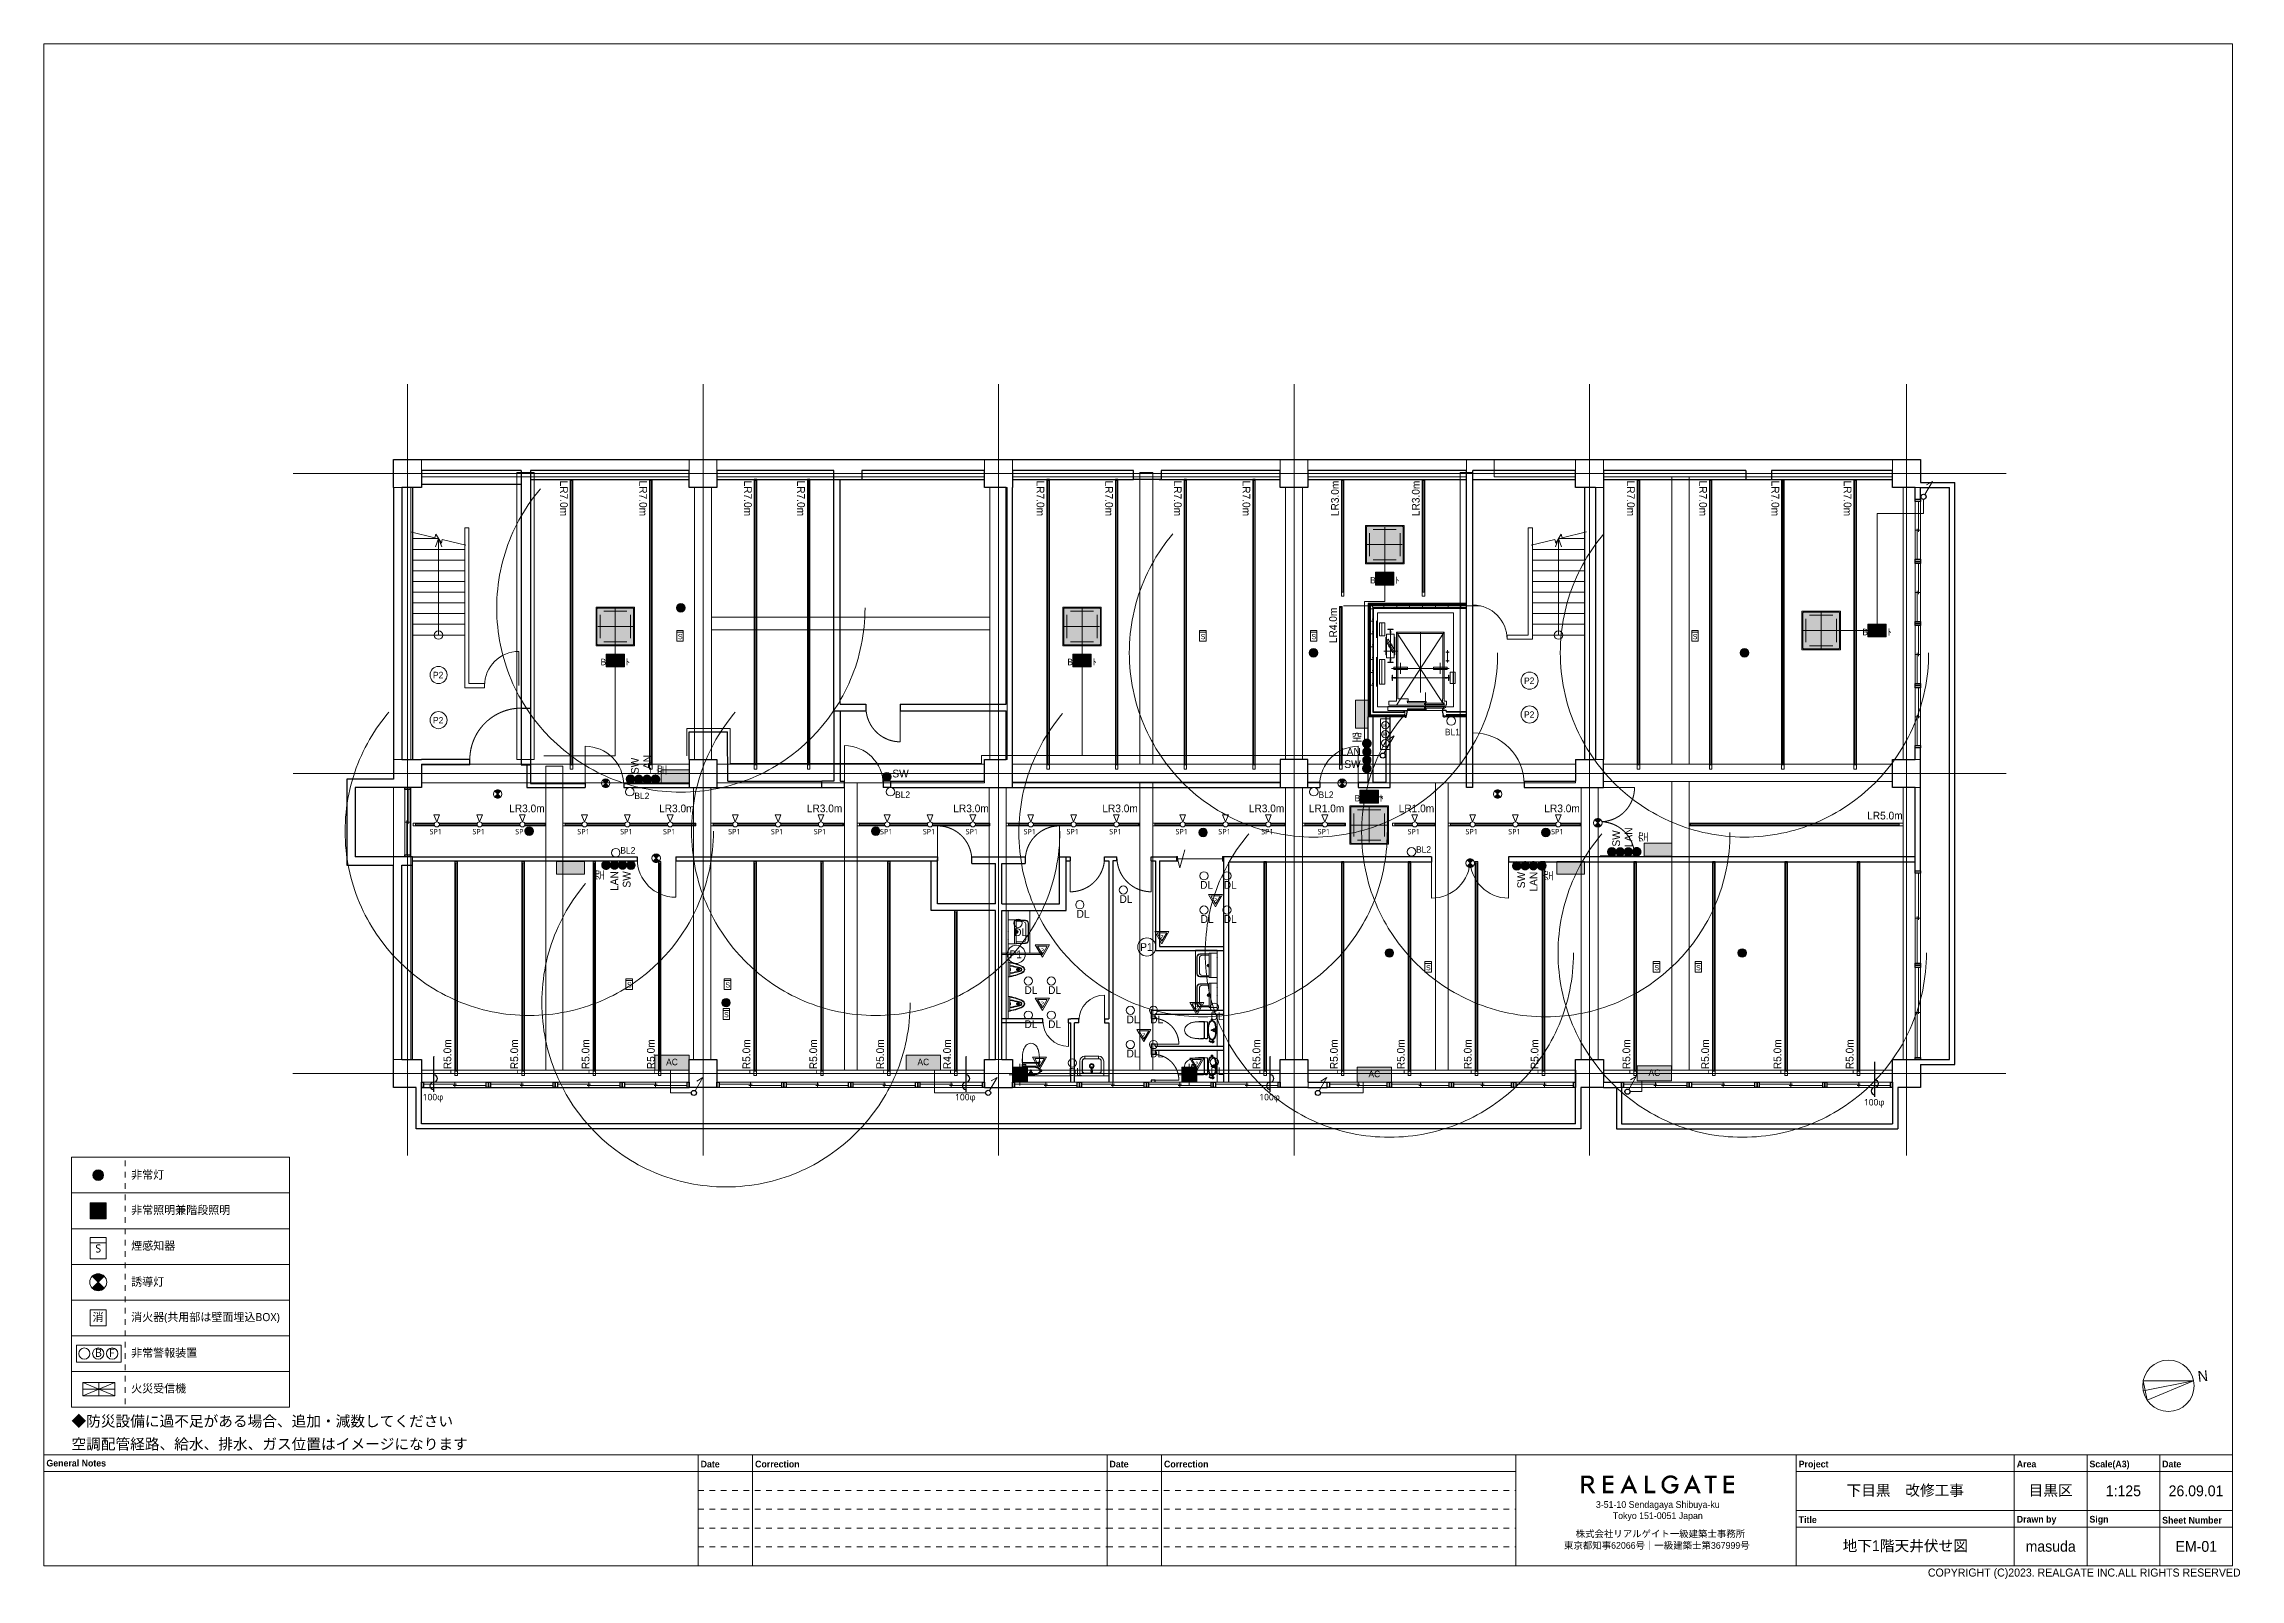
# Paper-space layout 'EM-01' of a CAD drawing. Header units: millimetres. Extents: x -204 to 206, y -144 to 143.
# The model-space entities are those that its viewports show. They can reach past a viewport. Long polylines and large blocks are cut down to what shows.
import ezdxf

# ---------------------------------------------------------------- set-up
doc = ezdxf.new("R2010")
doc.units = ezdxf.units.MM
doc.header["$PDMODE"] = 1
doc.header["$PDSIZE"] = -2
for name, pattern in [('VW-01 短破線', [2.116125, 1.058062, -1.058062]), ('ラインタイプ-1', [2.116531, 1.058062, -1.058469]), ('ラインタイプ-1__', [2.116531, 1.058062, -1.058469]), ('ラインタイプ-28', [1.058161, 0.705383, -0.352778]), ('ラインタイプ-6', [5.291531, 3.175, -1.058062, 0.352704, -0.705764]), ('短破線', [2.116125, 1.058062, -1.058062])]:
    doc.linetypes.add(name, pattern=pattern)
for name, color, linetype, lineweight in [('00_一般', 7, 'Continuous', 5), ('02_既存平面-内部建具・サッシ', 7, 'Continuous', 18), ('07_文字・記号', 7, 'Continuous', 9), ('_天井プロット (2D)', 7, 'Continuous', 5), ('_平面図(既存部) (2D)', 7, 'Continuous', 5), ('_平面図（新設） (2D)', 7, 'Continuous', 5), ('_梁 (2D)', 7, 'Continuous', 5), ('_給排水ガス (2D)', 7, 'Continuous', 5), ('一般', 7, 'Continuous', 5), ('天伏図', 7, 'Continuous', 5)]:
    doc.layers.add(name, color=color, linetype=linetype, lineweight=lineweight)
for name, color, linetype, lineweight, true_color in [('02_0.25', 1, 'Continuous', 25, 0xff0000), ('03_0.15', 7, 'Continuous', 15, 0x990099), ('04_0.10', 7, 'Continuous', 9, 0x0099ff), ('05_0.05点線', 9, 'ラインタイプ-28', 5, 0x808080), ('06一点鎖線', 7, 'ラインタイプ-6', 9, 0x9999ff)]:
    doc.layers.add(name, color=color, linetype=linetype, lineweight=lineweight, true_color=true_color)
doc.styles.add('Yu Gothic UI', font='Yu Gothic UI.ttf')
doc.styles.add('Yu Gothic UI (bold)', font='Yu Gothic UI.ttf')
doc.styles.add('Yu Gothic UI Semilight', font='Yu Gothic UI Semilight.ttf')
doc.styles.add('ＭＳ Ｐゴシック', font='MS PGothic.ttf')
doc.styles.add('ＭＳ Ｐゴシック (bold)', font='')
doc.styles.get('ＭＳ Ｐゴシック (bold)').set_extended_font_data('ＭＳ Ｐゴシック', bold=True)

psp = doc.layouts.new('EM-01')

# ---------------------------------------------------------------- texts
at = {"layer": '00_一般', "insert": (197.6, -137.64), "char_height": 2.01, "attachment_point": 5, "line_spacing_factor": 0.99804, "style": 'ＭＳ Ｐゴシック'}
psp.add_mtext('EM-01', dxfattribs=at)
at = {"layer": '一般', "insert": (143.24, -137.63), "char_height": 2.01, "attachment_point": 5, "line_spacing_factor": 0.99804, "style": 'ＭＳ Ｐゴシック'}
psp.add_mtext('地下1階天井伏せ図', dxfattribs=at)

msp = doc.modelspace()

# ---------------------------------------------------------------- blocks, each defined once
blk = doc.blocks.new('グループ-1390')
at = {"layer": '07_文字・記号'}
for p, q in [((197.11, -106.7), (187.69, -106.69)), ((188.43, -110.34), (187.69, -106.69)), ((197.11, -106.7), (187.69, -108.59)), ((197.11, -106.7), (188.43, -110.34))]:
    blk.add_line(p, q, dxfattribs=at)
blk.add_circle((192.4, -107.64), 4.8, dxfattribs=at)
at = {"layer": '07_文字・記号', "insert": (197.77, -104.92), "char_height": 2.01, "attachment_point": 1, "rotation": 5.8328, "line_spacing_factor": 0.99804, "style": 'ＭＳ Ｐゴシック'}
blk.add_mtext('N', dxfattribs=at)
blk = doc.blocks.new('グループ-3')
at = {"layer": '一般', "linetype": 'Continuous', "lineweight": 0, "true_color": 0x221814}
h = blk.add_hatch(color=250, dxfattribs=at)
h.paths.add_polyline_path([(84.4, -126.31), (84.44, -126.31), (84.5, -126.28), (84.57, -126.26), (84.63, -126.23), (84.69, -126.19), (84.74, -126.16), (84.8, -126.12), (84.85, -126.07), (84.89, -126.02), (84.92, -125.99), (84.94, -125.96), (84.98, -125.9), (85.01, -125.85), (85.04, -125.79), (85.06, -125.74), (85.08, -125.7), (85.09, -125.65), (85.1, -125.61), (85.11, -125.57), (85.11, -125.53), (85.11, -125.49), (85.11, -125.46), (85.11, -125.42), (85.12, -125.39), (85.12, -125.36), (85.11, -125.34), (85.11, -125.31), (85.11, -125.29), (85.11, -125.26), (85.1, -125.23), (85.1, -125.2), (85.09, -125.17), (85.09, -125.13), (85.08, -125.1), (85.07, -125.06), (85.06, -125.02), (85.04, -124.98), (85.02, -124.93), (84.99, -124.89), (84.96, -124.84), (84.92, -124.79), (84.88, -124.75), (84.83, -124.69), (84.8, -124.67), (84.78, -124.65), (84.72, -124.61), (84.66, -124.57), (84.6, -124.54), (84.54, -124.51), (84.48, -124.49), (84.43, -124.47), (84.37, -124.46), (84.31, -124.45), (84.26, -124.45), (84.21, -124.44), (84.16, -124.44), (84.12, -124.43), (84.08, -124.43), (84.04, -124.43), (84.01, -124.43), (83.98, -124.42), (83.95, -124.42), (83.93, -124.42), (83.91, -124.42), (83.89, -124.42), (83.88, -124.42), (83.87, -124.42), (83.87, -124.42), (83.86, -124.42), (83.86, -124.42), (83.86, -124.42), (83.86, -124.42), (83.86, -124.42), (83.85, -124.42), (83.84, -124.42), (83.84, -124.42), (83.83, -124.42), (83.82, -124.42), (83.81, -124.42), (83.79, -124.42), (83.78, -124.42), (83.76, -124.42), (83.75, -124.42), (83.73, -124.42), (83.71, -124.42), (83.68, -124.42), (83.66, -124.42), (83.64, -124.42), (83.61, -124.42), (83.59, -124.42), (83.56, -124.42), (83.54, -124.42), (83.51, -124.42), (83.28, -124.42), (82.8, -124.42), (82.8, -127.72), (83.29, -127.72), (83.29, -126.37), (83.88, -126.37), (84.8, -127.72), (85.4, -127.72)])
h.paths.add_polyline_path([(83.29, -125.94), (83.29, -124.89), (83.96, -124.89), (84.05, -124.89), (84.12, -124.9), (84.19, -124.91), (84.26, -124.92), (84.32, -124.94), (84.38, -124.96), (84.43, -124.99), (84.47, -125.02), (84.51, -125.05), (84.54, -125.09), (84.57, -125.13), (84.6, -125.18), (84.62, -125.23), (84.63, -125.28), (84.64, -125.34), (84.64, -125.4), (84.64, -125.47), (84.63, -125.53), (84.62, -125.58), (84.6, -125.63), (84.57, -125.68), (84.54, -125.73), (84.51, -125.77), (84.47, -125.8), (84.42, -125.83), (84.37, -125.86), (84.31, -125.88), (84.25, -125.9), (84.18, -125.92), (84.11, -125.93), (84.03, -125.93), (83.94, -125.94)])
for points in [[(88.78, -124.89), (87.32, -124.89), (87.32, -125.68), (88.74, -125.68), (88.74, -126.15), (87.32, -126.15), (87.32, -127.25), (88.78, -127.25), (88.78, -127.72), (86.83, -127.72), (86.83, -124.42), (88.78, -124.42)], [(95.16, -124.42), (95.16, -127.25), (96.6, -127.25), (96.6, -127.72), (94.67, -127.72), (94.67, -124.42)], [(99.6, -126), (100.94, -126), (100.94, -126.01), (100.94, -126.02), (100.94, -126.03), (100.94, -126.04), (100.94, -126.04), (100.94, -126.05), (100.94, -126.06), (100.94, -126.07), (100.94, -126.08), (100.94, -126.09), (100.94, -126.09), (100.94, -126.1), (100.94, -126.1), (100.94, -126.1), (100.94, -126.1), (100.94, -126.1), (100.94, -126.1), (100.94, -126.1), (100.94, -126.11), (100.94, -126.13), (100.94, -126.15), (100.94, -126.17), (100.93, -126.19), (100.93, -126.23), (100.93, -126.26), (100.93, -126.29), (100.93, -126.32), (100.93, -126.35), (100.92, -126.38), (100.92, -126.41), (100.92, -126.44), (100.92, -126.47), (100.91, -126.49), (100.91, -126.52), (100.9, -126.55), (100.9, -126.58), (100.89, -126.61), (100.88, -126.65), (100.87, -126.68), (100.86, -126.72), (100.85, -126.77), (100.84, -126.81), (100.81, -126.87), (100.79, -126.92), (100.76, -126.97), (100.73, -127.03), (100.7, -127.08), (100.67, -127.13), (100.64, -127.18), (100.6, -127.23), (100.57, -127.27), (100.53, -127.31), (100.42, -127.41), (100.32, -127.5), (100.22, -127.58), (100.12, -127.64), (100.03, -127.69), (99.94, -127.73), (99.85, -127.75), (99.76, -127.76), (99.67, -127.77), (99.59, -127.77), (99.5, -127.77), (99.42, -127.78), (99.34, -127.77), (99.25, -127.77), (99.17, -127.77), (99.09, -127.76), (99, -127.75), (98.91, -127.73), (98.82, -127.69), (98.72, -127.64), (98.62, -127.58), (98.52, -127.51), (98.41, -127.42), (98.29, -127.32), (98.25, -127.28), (98.21, -127.24), (98.12, -127.12), (98.03, -127.01), (97.96, -126.9), (97.9, -126.8), (97.86, -126.7), (97.82, -126.6), (97.8, -126.51), (97.79, -126.42), (97.78, -126.34), (97.78, -126.25), (97.78, -126.16), (97.78, -126.08), (97.78, -125.99), (97.78, -125.9), (97.78, -125.81), (97.79, -125.73), (97.8, -125.64), (97.82, -125.54), (97.86, -125.45), (97.91, -125.34), (97.97, -125.24), (98.04, -125.13), (98.12, -125.02), (98.22, -124.9), (98.26, -124.86), (98.3, -124.82), (98.4, -124.74), (98.49, -124.66), (98.58, -124.6), (98.66, -124.55), (98.74, -124.5), (98.82, -124.47), (98.89, -124.44), (98.96, -124.42), (99.02, -124.41), (99.09, -124.4), (99.14, -124.39), (99.2, -124.38), (99.25, -124.37), (99.29, -124.37), (99.33, -124.36), (99.37, -124.36), (99.4, -124.36), (99.43, -124.36), (99.46, -124.36), (99.49, -124.36), (99.52, -124.36), (99.54, -124.36), (99.56, -124.36), (99.58, -124.36), (99.6, -124.36), (99.62, -124.36), (99.64, -124.37), (99.66, -124.37), (99.69, -124.37), (99.72, -124.38), (99.75, -124.38), (99.78, -124.39), (99.82, -124.39), (99.86, -124.4), (99.9, -124.41), (99.94, -124.43), (99.98, -124.44), (100.03, -124.46), (100.08, -124.47), (100.13, -124.5), (100.17, -124.52), (100.21, -124.53), (100.26, -124.56), (100.31, -124.59), (100.35, -124.62), (100.39, -124.65), (100.43, -124.67), (100.46, -124.7), (100.49, -124.73), (100.52, -124.75), (100.55, -124.78), (100.58, -124.8), (100.6, -124.83), (100.63, -124.85), (100.65, -124.87), (100.67, -124.9), (100.7, -124.92), (100.72, -124.94), (100.74, -124.96), (100.76, -124.98), (100.77, -125), (100.78, -125.01), (100.79, -125.02), (100.79, -125.03), (100.79, -125.03), (100.79, -125.03), (100.79, -125.03), (100.79, -125.03), (100.78, -125.04), (100.78, -125.04), (100.78, -125.04), (100.77, -125.04), (100.77, -125.05), (100.76, -125.05), (100.76, -125.06), (100.75, -125.07), (100.74, -125.07), (100.74, -125.08), (100.73, -125.09), (100.72, -125.1), (100.71, -125.11), (100.69, -125.12), (100.68, -125.13), (100.67, -125.15), (100.66, -125.16), (100.64, -125.17), (100.63, -125.18), (100.62, -125.2), (100.6, -125.21), (100.59, -125.22), (100.58, -125.23), (100.57, -125.25), (100.55, -125.26), (100.54, -125.27), (100.53, -125.28), (100.52, -125.29), (100.52, -125.3), (100.51, -125.3), (100.5, -125.31), (100.49, -125.32), (100.49, -125.32), (100.48, -125.33), (100.48, -125.33), (100.47, -125.34), (100.47, -125.34), (100.46, -125.34), (100.46, -125.35), (100.46, -125.35), (100.45, -125.35), (100.45, -125.36), (100.45, -125.36), (100.45, -125.36), (100.45, -125.37), (100.45, -125.37), (100.45, -125.37), (100.45, -125.37), (100.44, -125.37), (100.43, -125.36), (100.42, -125.34), (100.41, -125.33), (100.4, -125.31), (100.38, -125.29), (100.36, -125.26), (100.34, -125.24), (100.32, -125.22), (100.3, -125.2), (100.29, -125.18), (100.27, -125.16), (100.25, -125.14), (100.23, -125.13), (100.21, -125.11), (100.19, -125.09), (100.17, -125.07), (100.14, -125.05), (100.11, -125.03), (100.08, -125.01), (100.04, -124.98), (100, -124.96), (99.96, -124.93), (99.92, -124.91), (99.88, -124.89), (99.84, -124.87), (99.79, -124.86), (99.75, -124.85), (99.7, -124.84), (99.65, -124.84), (99.6, -124.83), (99.55, -124.83), (99.5, -124.83), (99.45, -124.83), (99.39, -124.83), (99.33, -124.83), (99.28, -124.84), (99.22, -124.84), (99.15, -124.85), (99.09, -124.87), (99.02, -124.89), (98.95, -124.93), (98.88, -124.97), (98.8, -125.02), (98.72, -125.08), (98.64, -125.15), (98.61, -125.19), (98.57, -125.22), (98.51, -125.3), (98.45, -125.38), (98.4, -125.46), (98.36, -125.54), (98.32, -125.61), (98.3, -125.68), (98.28, -125.75), (98.27, -125.82), (98.27, -125.88), (98.27, -125.95), (98.27, -126.01), (98.27, -126.08), (98.27, -126.14), (98.27, -126.21), (98.27, -126.28), (98.28, -126.34), (98.29, -126.41), (98.3, -126.48), (98.33, -126.55), (98.37, -126.63), (98.42, -126.7), (98.47, -126.78), (98.54, -126.86), (98.61, -126.95), (98.65, -126.98), (98.69, -127.02), (98.77, -127.08), (98.84, -127.14), (98.92, -127.18), (98.99, -127.22), (99.05, -127.25), (99.12, -127.28), (99.18, -127.29), (99.23, -127.3), (99.29, -127.31), (99.34, -127.31), (99.39, -127.31), (99.44, -127.31), (99.49, -127.31), (99.53, -127.31), (99.58, -127.31), (99.62, -127.3), (99.66, -127.3), (99.71, -127.28), (99.76, -127.27), (99.81, -127.24), (99.87, -127.22), (99.92, -127.18), (99.98, -127.14), (100.05, -127.1), (100.08, -127.07), (100.12, -127.04), (100.16, -127), (100.19, -126.96), (100.22, -126.92), (100.25, -126.88), (100.28, -126.85), (100.3, -126.82), (100.31, -126.79), (100.33, -126.76), (100.34, -126.73), (100.35, -126.7), (100.36, -126.68), (100.37, -126.65), (100.38, -126.63), (100.38, -126.6), (100.39, -126.58), (100.39, -126.56), (100.4, -126.53), (100.4, -126.51), (100.41, -126.5), (100.41, -126.49), (100.41, -126.48), (100.41, -126.47), (100.41, -126.47), (100.4, -126.47), (100.4, -126.47), (100.4, -126.47), (100.39, -126.47), (100.39, -126.47), (100.38, -126.47), (100.37, -126.47), (100.37, -126.47), (100.36, -126.47), (100.35, -126.47), (100.34, -126.47), (100.33, -126.47), (100.31, -126.47), (100.3, -126.47), (100.28, -126.47), (100.26, -126.47), (100.24, -126.47), (100.22, -126.47), (100.2, -126.47), (100.17, -126.47), (100.15, -126.47), (100.13, -126.47), (100.1, -126.47), (100.08, -126.47), (100.05, -126.47), (100.03, -126.47), (100, -126.47), (99.98, -126.47), (99.95, -126.47), (99.93, -126.47), (99.9, -126.47), (99.88, -126.47), (99.85, -126.47), (99.83, -126.47), (99.81, -126.47), (99.78, -126.47), (99.76, -126.47), (99.74, -126.47), (99.72, -126.47), (99.71, -126.47), (99.69, -126.47), (99.67, -126.47), (99.66, -126.47), (99.64, -126.47), (99.63, -126.47), (99.62, -126.47), (99.61, -126.47), (99.6, -126.47), (99.6, -126.47)], [(107.19, -124.89), (107.19, -127.72), (106.7, -127.72), (106.7, -124.89), (105.8, -124.89), (105.8, -124.42), (108.09, -124.42), (108.09, -124.89)], [(111.32, -124.89), (109.86, -124.89), (109.86, -125.68), (111.28, -125.68), (111.28, -126.15), (109.86, -126.15), (109.86, -127.25), (111.32, -127.25), (111.32, -127.72), (109.37, -127.72), (109.37, -124.42), (111.32, -124.42)]]:
    blk.add_hatch(color=250, dxfattribs=at).paths.add_polyline_path(points)
h = blk.add_hatch(color=250, dxfattribs=at)
h.paths.add_polyline_path([(92.36, -126.92), (92.7, -127.72), (93.23, -127.72), (91.69, -124.21), (90.08, -127.72), (90.61, -127.72), (90.97, -126.92)])
h.paths.add_polyline_path([(92.16, -126.45), (91.17, -126.45), (91.68, -125.33)])
h = blk.add_hatch(color=250, dxfattribs=at)
h.paths.add_polyline_path([(104.2, -126.92), (104.54, -127.72), (105.08, -127.72), (103.53, -124.21), (101.93, -127.72), (102.45, -127.72), (102.81, -126.92)])
h.paths.add_polyline_path([(104, -126.45), (103.02, -126.45), (103.52, -125.33)])
blk = doc.blocks.new('グループ-4')
at = {"layer": '一般'}
blk.add_blockref('グループ-3', (0, 0), dxfattribs=at)
at = {"layer": '一般', "color": 7, "transparency": 33554687, "char_height": 1.2563, "line_spacing_factor": 0.99804, "style": 'ＭＳ Ｐゴシック'}
for s, insert, attachment_point in [('3-51-10 Sendagaya Shibuya-ku\\PTokyo 151-0051 Japan', (97.06, -131.05), 5), ('株式会社リアルゲイト一級建築士事務所', (81.72, -134.66), 1), ('東京都知事62066号｜一級建築士第367999号', (79.55, -136.83), 1)]:
    blk.add_mtext(s, dxfattribs=dict(at, insert=insert, attachment_point=attachment_point))
blk = doc.blocks.new('(横)図面枠')
at = {"layer": '一般', "color": 7, "linetype": 'Continuous', "lineweight": 5, "transparency": 33554687}
blk.add_line((-204.39, -120.54), (70.56, -120.54), dxfattribs=at)
at = {"layer": '一般', "color": 7, "linetype": 'Continuous', "lineweight": 13, "transparency": 33554687}
for p, q in [((-82.19, -120.54), (-82.19, -141.27)), ((-72.01, -120.54), (-72.01, -141.27)), ((-5.81, -120.54), (-5.81, -141.27)), ((4.37, -120.54), (4.37, -141.27)), ((70.56, -141.27), (70.56, -120.54)), ((122.92, -141.27), (122.92, -120.54)), ((163.66, -141.27), (163.66, -120.54)), ((177.24, -141.27), (177.24, -120.54)), ((190.82, -141.27), (190.82, -120.54)), ((-204.39, -123.65), (70.56, -123.65)), ((122.92, -123.65), (204.39, -123.65)), ((122.92, -130.91), (204.39, -130.91)), ((122.92, -134.02), (204.39, -134.02))]:
    blk.add_line(p, q, dxfattribs=at)
at = {"layer": '一般', "color": 7, "linetype": '短破線', "lineweight": 13, "transparency": 33554687}
for p, q in [((-82.19, -127.18), (-5.81, -127.18)), ((-82.19, -130.7), (-5.81, -130.7)), ((-5.81, -127.18), (70.56, -127.18)), ((-5.81, -130.7), (70.56, -130.7)), ((-82.19, -134.22), (-5.81, -134.22)), ((-5.81, -134.22), (70.56, -134.22)), ((-82.19, -137.75), (-5.81, -137.75)), ((-5.81, -137.75), (70.56, -137.75))]:
    blk.add_line(p, q, dxfattribs=at)
at = {"layer": '一般', "linetype": 'Continuous', "lineweight": 13, "flags": 128}
for points in [[(-204.39, 142.88), (204.39, 142.88), (204.39, -141.27), (-204.39, -141.27)], [(-204.39, -120.54), (204.39, -120.54), (204.39, -141.27), (-204.39, -141.27)]]:
    blk.add_lwpolyline(points, close=True, dxfattribs=at)
at = {"layer": '一般', "color": 7, "linetype": 'Continuous', "lineweight": 5, "transparency": 33554687}
for p in [(143.29, -127.28), (170.45, -127.28), (184.03, -127.28), (197.6, -127.28), (143.29, -137.64), (170.45, -137.64), (184.03, -137.64), (197.6, -137.64)]:
    blk.add_point(p, dxfattribs=at)
at = {"layer": '一般', "color": 7, "transparency": 33554687}
blk.add_blockref('グループ-4', (0, 0), dxfattribs=at)
at = {"layer": '一般', "color": 7, "transparency": 33554687, "line_spacing_factor": 1.014956, "style": 'ＭＳ Ｐゴシック (bold)'}
for s, insert, char_height, attachment_point in [(' General Notes', (-204.39, -122.1), 1.2563, 4), (' Date', (-82.19, -121.64), 1.256, 1), (' Correction', (-72.01, -121.64), 1.2563, 1), (' Date', (-5.81, -121.64), 1.256, 1), (' Correction', (4.37, -121.64), 1.2563, 1), (' Project', (122.92, -121.64), 1.256, 1), (' Area', (163.66, -121.63), 1.256, 1), (' Scale(A3)', (177.24, -121.63), 1.256, 1), (' Date', (190.82, -121.63), 1.256, 1), (' Title', (122.92, -132.03), 1.256, 1), (' Drawn by', (163.66, -131.94), 1.256, 1), (' Sign', (177.24, -131.94), 1.256, 1), (' Sheet Number', (190.82, -132.12), 1.2563, 1)]:
    blk.add_mtext(s, dxfattribs=dict(at, insert=insert, char_height=char_height, attachment_point=attachment_point))
at = {"layer": '一般', "line_spacing_factor": 0.99804, "style": 'ＭＳ Ｐゴシック'}
for s, insert, char_height, attachment_point in [('下目黒\u3000改修工事', (143.29, -127.28), 2.01, 5), ('目黒区', (170.45, -127.28), 2.01, 5), ('1:125', (184.03, -127.28), 2.01, 5), ('25.07.01', (197.6, -127.28), 2.01, 5), ('masuda', (170.45, -137.64), 2.01, 5), ('COPYRIGHT (C)2023. REALGATE INC.ALL RIGHTS RESERVED', (147.52, -141.77), 1.5076, 1)]:
    blk.add_mtext(s, dxfattribs=dict(at, insert=insert, char_height=char_height, attachment_point=attachment_point))
at = {"color": 255, "linetype": 'Continuous', "lineweight": 13}
blk.add_wipeout([(192.08, -128.94), (203.12, -128.94), (203.12, -125.61), (192.08, -125.61)], dxfattribs=at).dxf.layer = '一般'
at = {"layer": '一般', "insert": (197.6, -127.28), "char_height": 2.01, "attachment_point": 5, "line_spacing_factor": 0.99804, "style": 'ＭＳ Ｐゴシック'}
blk.add_mtext('26.09.01', dxfattribs=at)
blk = doc.blocks.new('グループ-1391')
at = {"layer": '04_0.10', "linetype": 'Continuous', "lineweight": 0, "true_color": 0x18d000, "transparency": 33554687}
h = blk.add_hatch(color=92, dxfattribs=at)
edge = h.paths.add_edge_path()
edge.add_line((-15.37, -6.66), (-14.24, -5.54))
edge.add_arc((-15.37, -6.66), 1.59, 45, 135)
edge.add_line((-16.49, -5.54), (-15.37, -6.66))
h = blk.add_hatch(color=92, dxfattribs=at)
edge = h.paths.add_edge_path()
edge.add_line((-14.24, -7.79), (-15.37, -6.66))
edge.add_line((-15.37, -6.66), (-16.49, -7.79))
edge.add_arc((-15.37, -6.66), 1.59, 225, 315)
at = {"layer": '04_0.10', "color": 92, "linetype": 'Continuous', "lineweight": 5, "true_color": 0x18d000, "transparency": 33554687, "flags": 128}
for points in [[(-15.37, -6.66), (-14.24, -5.54, 0.414214), (-16.49, -5.54)], [(-14.24, -7.79), (-15.37, -6.66), (-16.49, -7.79, 0.414214)]]:
    blk.add_lwpolyline(points, format="xyb", close=True, dxfattribs=at)
at = {"layer": '04_0.10', "color": 92, "linetype": 'Continuous', "lineweight": 5, "true_color": 0x18d000, "transparency": 33554687}
blk.add_circle((-15.37, -6.66), 1.59, dxfattribs=at)
blk = doc.blocks.new('シンボル-８')
at = {"color": 255, "linetype": 'Continuous'}
blk.add_wipeout([(-20.37, 16.66), (20.37, 16.66), (20.37, -29.99), (-20.37, -29.99)], dxfattribs=at).dxf.layer = '07_文字・記号'
at = {"layer": '04_0.10', "linetype": 'Continuous', "lineweight": 0, "true_color": 0x18d000, "transparency": 33554687}
h = blk.add_hatch(color=92, dxfattribs=at)
edge = h.paths.add_edge_path()
edge.add_arc((-15.37, 13.33), 1, 0, 360)
at = {"layer": '07_文字・記号', "linetype": 'Continuous', "lineweight": 0, "true_color": 0x00d136}
blk.add_hatch(color=102, dxfattribs=at).paths.add_polyline_path([(-16.87, 8.16), (-13.87, 8.16), (-13.87, 5.16), (-16.87, 5.16)])
at = {"layer": '04_0.10', "transparency": 33554687}
blk.add_circle((-15.37, 13.33), 1, dxfattribs=at)
at = {"layer": '07_文字・記号', "color": 92, "true_color": 0x14b500}
for p, q in [((-18.24, -25.4), (-12.24, -27.9)), ((-12.24, -25.4), (-18.24, -27.9)), ((-18.24, -26.65), (-12.24, -26.65)), ((-15.24, -27.9), (-15.24, -25.4))]:
    blk.add_line(p, q, dxfattribs=at)
at = {"layer": '07_文字・記号', "color": 92, "true_color": 0x14b500, "flags": 128}
for points in [[(-16.87, 8.16), (-13.87, 8.16), (-13.87, 5.16), (-16.87, 5.16)], [(-16.87, 1.7), (-13.87, 1.7), (-13.87, -2.3), (-16.87, -2.3)], [(-16.87, 0.7), (-13.87, 0.7), (-13.87, -2.3), (-16.87, -2.3)], [(-16.87, -11.83), (-13.87, -11.83), (-13.87, -14.83), (-16.87, -14.83)], [(-19.42, -18.4), (-11.06, -18.4), (-11.06, -21.58), (-19.42, -21.58)], [(-18.24, -25.4), (-12.24, -25.4), (-12.24, -27.9), (-18.24, -27.9)]]:
    blk.add_lwpolyline(points, close=True, dxfattribs=at)
at = {"layer": '07_文字・記号', "color": 92, "true_color": 0x14b500}
for centre in [(-17.97, -19.99), (-15.37, -19.99), (-12.77, -19.99)]:
    blk.add_circle(centre, 1.05, dxfattribs=at)
at = {"layer": '一般', "color": 7, "linetype": 'ラインタイプ-1__', "lineweight": 5, "transparency": 33554687, "flags": 128}
blk.add_lwpolyline([(-20.37, 16.66), (-10.37, 16.66), (-10.37, -29.99), (-20.37, -29.99)], close=True, dxfattribs=at)
at = {"layer": '一般', "color": 7, "linetype": 'Continuous', "lineweight": 13, "transparency": 33554687, "flags": 128}
for points in [[(-20.37, 16.66), (20.37, 16.66), (20.37, 10), (-20.37, 10)], [(-20.37, 10), (20.37, 10), (20.37, 3.33), (-20.37, 3.33)], [(-20.37, 10), (20.37, 10), (20.37, 3.33), (-20.37, 3.33)], [(-20.37, 3.33), (20.37, 3.33), (20.37, -3.33), (-20.37, -3.33)], [(-20.37, 3.33), (20.37, 3.33), (20.37, -3.33), (-20.37, -3.33)], [(-20.37, -3.33), (20.37, -3.33), (20.37, -10), (-20.37, -10)], [(-20.37, -10), (20.37, -10), (20.37, -16.66), (-20.37, -16.66)], [(-20.37, -10), (20.37, -10), (20.37, -16.66), (-20.37, -16.66)], [(-20.37, -16.66), (20.37, -16.66), (20.37, -23.32), (-20.37, -23.32)], [(-20.37, -16.66), (20.37, -16.66), (20.37, -23.32), (-20.37, -23.32)], [(-20.37, -23.32), (20.37, -23.32), (20.37, -29.99), (-20.37, -29.99)], [(-20.37, -23.32), (20.37, -23.32), (20.37, -29.99), (-20.37, -29.99)]]:
    blk.add_lwpolyline(points, close=True, dxfattribs=at)
at = {"layer": '04_0.10', "color": 7}
blk.add_blockref('グループ-1391', (0, 0), dxfattribs=at)
at = {"layer": '07_文字・記号', "color": 92, "true_color": 0x14b500, "transparency": 33554687, "char_height": 1.51, "attachment_point": 1, "line_spacing_factor": 0.99804, "style": 'Yu Gothic UI Semilight'}
for s, insert in [('S', (-15.91, 0.4)), ('消', (-16.43, -12.42)), ('B', (-15.97, -19.09)), ('F', (-13.37, -19.09))]:
    blk.add_mtext(s, dxfattribs=dict(at, insert=insert))
at = {"layer": '一般', "color": 7, "transparency": 33554687, "attachment_point": 1, "line_spacing_factor": 0.99804, "style": 'Yu Gothic UI Semilight'}
for s, insert, char_height in [('非常灯', (-9.22, 14.15), 1.508), ('非常照明兼階段照明', (-9.22, 7.57), 1.508), ('煙感知器', (-9.22, 0.9), 1.508), ('誘導灯', (-9.22, -5.84), 1.508), ('消火器(共用部は壁面埋込BOX)', (-9.22, -12.42), 1.5076), ('非常警報装置', (-9.22, -19.09), 1.508), ('火災受信機', (-9.22, -25.75), 1.508)]:
    blk.add_mtext(s, dxfattribs=dict(at, insert=insert, char_height=char_height))
blk = doc.blocks.new('給排水ガス (2D)')
at = {"layer": '02_0.25'}
for centre in [(-214758, 70307), (-227388, 64266), (-243471, 56394), (-236601, 56396), (-228901, 56394), (-221674, 56424)]:
    blk.add_circle(centre, 60, dxfattribs=at)
at = {"layer": '04_0.10'}
for p, q in [((-214728, 70359), (-214551, 70664)), ((-214551, 70664), (-214690, 70584)), ((-227358, 64318), (-227123, 64725)), ((-227123, 64725), (-227262, 64645)), ((-243441, 56446), (-243265, 56751)), ((-243265, 56751), (-243403, 56671)), ((-236571, 56448), (-236394, 56753)), ((-236394, 56753), (-236532, 56673)), ((-228871, 56446), (-228695, 56751)), ((-228695, 56751), (-228833, 56671)), ((-221644, 56476), (-221468, 56781)), ((-221468, 56781), (-221606, 56701))]:
    blk.add_line(p, q, dxfattribs=at)
at = {"layer": '07_文字・記号', "color": 5, "lineweight": 18, "true_color": 0x0000ff}
for p, q in [((-215845, 67336), (-215845, 69920)), ((-214758, 69920), (-215845, 69920)), ((-214758, 70247), (-214758, 69920)), ((-227340, 68546), (-227340, 68740)), ((-227340, 67864), (-227340, 68237)), ((-227340, 67864), (-227813, 67864)), ((-227813, 64266), (-227813, 67864)), ((-216700, 67186), (-216060, 67186)), ((-245307, 66831), (-245307, 66637)), ((-234408, 66831), (-234408, 66637)), ((-245307, 66337), (-245307, 64260)), ((-234408, 66337), (-234408, 64260)), ((-243640, 64896), (-242626, 64896)), ((-243640, 64896), (-243640, 64260)), ((-242626, 64896), (-242626, 64080)), ((-245307, 64260), (-246974, 64260)), ((-227448, 64266), (-236758, 64266)), ((-236758, 64080), (-236758, 64266)), ((-236758, 64080), (-242626, 64080)), ((-227388, 63307), (-227489, 63307)), ((-244017, 56923), (-244017, 56394)), ((-237851, 56924), (-237851, 56395)), ((-227845, 56643), (-227845, 56394)), ((-221614, 56424), (-221341, 56424)), ((-221341, 56673), (-221341, 56424)), ((-244017, 56394), (-243531, 56394)), ((-236661, 56396), (-237851, 56395)), ((-228841, 56394), (-227845, 56394))]:
    blk.add_line(p, q, dxfattribs=at)
blk = doc.blocks.new('グループ-67')
at = {"layer": '一般'}
blk.add_line((-225283, 67780), (-225283, 66980), dxfattribs=at)
blk.add_arc((-225283, 66980), 800, 0, 90, dxfattribs=at)
blk = doc.blocks.new('グループ-68')
at = {"layer": '一般'}
blk.add_line((-225283, 64799), (-225283, 63599), dxfattribs=at)
blk.add_arc((-225283, 63599), 1200, 0, 90, dxfattribs=at)
blk = doc.blocks.new('グループ-69')
at = {"layer": '一般'}
blk.add_line((-247558, 66699), (-247558, 65899), dxfattribs=at)
blk.add_arc((-247558, 65899), 800, 90, 180, dxfattribs=at)
blk = doc.blocks.new('グループ-70')
at = {"layer": '一般'}
blk.add_line((-237783, 62626), (-237783, 61826), dxfattribs=at)
blk.add_open_spline([(-236983, 61826), (-236983, 61865), (-236987, 61904), (-236990, 61944), (-236998, 61982), (-237006, 62021), (-237017, 62058), (-237029, 62096), (-237044, 62132), (-237059, 62169), (-237077, 62203), (-237096, 62238), (-237118, 62271), (-237139, 62303), (-237164, 62334), (-237189, 62364), (-237217, 62392), (-237245, 62420), (-237275, 62444), (-237306, 62469), (-237338, 62491), (-237371, 62513), (-237406, 62532), (-237440, 62550), (-237477, 62565), (-237513, 62580), (-237551, 62592), (-237588, 62603), (-237627, 62611), (-237665, 62618), (-237704, 62622), (-237743, 62626), (-237783, 62626)], degree=2, knots=[0, 0, 0, 0.0625, 0.0625, 0.125, 0.125, 0.1875, 0.1875, 0.25, 0.25, 0.3125, 0.3125, 0.375, 0.375, 0.4375, 0.4375, 0.5, 0.5, 0.5625, 0.5625, 0.625, 0.625, 0.6875, 0.6875, 0.75, 0.75, 0.8125, 0.8125, 0.875, 0.875, 0.9375, 0.9375, 1, 1, 1], dxfattribs=at)
blk = doc.blocks.new('グループ-71')
at = {"layer": '一般'}
blk.add_line((-234933, 62626), (-234933, 61826), dxfattribs=at)
blk.add_open_spline([(-235733, 61826), (-235733, 61865), (-235729, 61904), (-235725, 61944), (-235717, 61982), (-235710, 62021), (-235698, 62058), (-235687, 62096), (-235672, 62132), (-235657, 62169), (-235638, 62203), (-235620, 62238), (-235598, 62271), (-235576, 62303), (-235551, 62334), (-235526, 62364), (-235498, 62392), (-235471, 62420), (-235440, 62444), (-235410, 62469), (-235377, 62491), (-235345, 62513), (-235310, 62532), (-235275, 62550), (-235239, 62565), (-235203, 62580), (-235165, 62592), (-235127, 62603), (-235089, 62611), (-235050, 62618), (-235011, 62622), (-234972, 62626), (-234933, 62626)], degree=2, knots=[0, 0, 0, 0.0625, 0.0625, 0.125, 0.125, 0.1875, 0.1875, 0.25, 0.25, 0.3125, 0.3125, 0.375, 0.375, 0.4375, 0.4375, 0.5, 0.5, 0.5625, 0.5625, 0.625, 0.625, 0.6875, 0.6875, 0.75, 0.75, 0.8125, 0.8125, 0.875, 0.875, 0.9375, 0.9375, 1, 1, 1], dxfattribs=at)
blk = doc.blocks.new('グループ-72')
at = {"layer": '一般'}
blk.add_line((-238653, 64589), (-238653, 65389), dxfattribs=at)
blk.add_open_spline([(-239453, 65389), (-239453, 65349), (-239449, 65310), (-239445, 65271), (-239437, 65232), (-239430, 65194), (-239418, 65156), (-239407, 65119), (-239392, 65082), (-239377, 65046), (-239358, 65011), (-239340, 64977), (-239318, 64944), (-239296, 64911), (-239271, 64881), (-239246, 64851), (-239218, 64823), (-239191, 64795), (-239160, 64770), (-239130, 64745), (-239097, 64723), (-239065, 64702), (-239030, 64683), (-238995, 64665), (-238959, 64649), (-238923, 64634), (-238885, 64623), (-238847, 64612), (-238809, 64604), (-238770, 64596), (-238731, 64592), (-238692, 64589), (-238653, 64589)], degree=2, knots=[0, 0, 0, 0.0625, 0.0625, 0.125, 0.125, 0.1875, 0.1875, 0.25, 0.25, 0.3125, 0.3125, 0.375, 0.375, 0.4375, 0.4375, 0.5, 0.5, 0.5625, 0.5625, 0.625, 0.625, 0.6875, 0.6875, 0.75, 0.75, 0.8125, 0.8125, 0.875, 0.875, 0.9375, 0.9375, 1, 1, 1], dxfattribs=at)
blk = doc.blocks.new('グループ-73')
at = {"layer": '02_0.25', "flags": 128}
for points in [[(-224283, 56524), (-224333, 56524), (-224333, 56644), (-224283, 56644)], [(-222883, 56524), (-222933, 56524), (-222933, 56644), (-222883, 56644)]]:
    blk.add_lwpolyline(points, close=True, dxfattribs=at)
at = {"layer": '03_0.15'}
for p, q in [((-223571, 56599), (-224283, 56599)), ((-222933, 56569), (-223645, 56569)), ((-223608, 56644), (-223608, 56524))]:
    blk.add_line(p, q, dxfattribs=at)
at = {"layer": '04_0.10'}
for p, q in [((-222933, 56644), (-224283, 56644)), ((-222933, 56524), (-224283, 56524))]:
    blk.add_line(p, q, dxfattribs=at)
blk = doc.blocks.new('グループ-74')
at = {"layer": '02_0.25', "flags": 128}
for points in [[(-225733, 56524), (-225783, 56524), (-225783, 56644), (-225733, 56644)], [(-224333, 56524), (-224383, 56524), (-224383, 56644), (-224333, 56644)]]:
    blk.add_lwpolyline(points, close=True, dxfattribs=at)
at = {"layer": '03_0.15'}
for p, q in [((-225021, 56599), (-225733, 56599)), ((-224383, 56569), (-225095, 56569)), ((-225058, 56644), (-225058, 56524))]:
    blk.add_line(p, q, dxfattribs=at)
at = {"layer": '04_0.10'}
for p, q in [((-224383, 56644), (-225733, 56644)), ((-224383, 56524), (-225733, 56524))]:
    blk.add_line(p, q, dxfattribs=at)
blk = doc.blocks.new('グループ-75')
at = {"layer": '02_0.25', "flags": 128}
for points in [[(-227183, 56524), (-227233, 56524), (-227233, 56644), (-227183, 56644)], [(-225783, 56524), (-225833, 56524), (-225833, 56644), (-225783, 56644)]]:
    blk.add_lwpolyline(points, close=True, dxfattribs=at)
at = {"layer": '03_0.15'}
for p, q in [((-226471, 56599), (-227183, 56599)), ((-225833, 56569), (-226545, 56569)), ((-226508, 56644), (-226508, 56524))]:
    blk.add_line(p, q, dxfattribs=at)
at = {"layer": '04_0.10'}
for p, q in [((-225833, 56644), (-227183, 56644)), ((-225833, 56524), (-227183, 56524))]:
    blk.add_line(p, q, dxfattribs=at)
blk = doc.blocks.new('グループ-76')
at = {"layer": '02_0.25', "flags": 128}
for points in [[(-228633, 56524), (-228683, 56524), (-228683, 56644), (-228633, 56644)], [(-227233, 56524), (-227283, 56524), (-227283, 56644), (-227233, 56644)]]:
    blk.add_lwpolyline(points, close=True, dxfattribs=at)
at = {"layer": '03_0.15'}
for p, q in [((-227921, 56599), (-228633, 56599)), ((-227283, 56569), (-227995, 56569)), ((-227958, 56644), (-227958, 56524))]:
    blk.add_line(p, q, dxfattribs=at)
at = {"layer": '04_0.10'}
for p, q in [((-227283, 56644), (-228633, 56644)), ((-227283, 56524), (-228633, 56524))]:
    blk.add_line(p, q, dxfattribs=at)
blk = doc.blocks.new('グループ-77')
at = {"layer": '02_0.25', "flags": 128}
for points in [[(-217015, 56524), (-217065, 56524), (-217065, 56644), (-217015, 56644)], [(-215483, 56524), (-215533, 56524), (-215533, 56644), (-215483, 56644)]]:
    blk.add_lwpolyline(points, close=True, dxfattribs=at)
at = {"layer": '03_0.15'}
for p, q in [((-216237, 56599), (-217015, 56599)), ((-215533, 56569), (-216311, 56569)), ((-216274, 56644), (-216274, 56524))]:
    blk.add_line(p, q, dxfattribs=at)
at = {"layer": '04_0.10'}
for p, q in [((-215533, 56644), (-217015, 56644)), ((-215533, 56524), (-217015, 56524))]:
    blk.add_line(p, q, dxfattribs=at)
blk = doc.blocks.new('グループ-78')
at = {"layer": '02_0.25', "flags": 128}
for points in [[(-218598, 56524), (-218648, 56524), (-218648, 56644), (-218598, 56644)], [(-217065, 56524), (-217115, 56524), (-217115, 56644), (-217065, 56644)]]:
    blk.add_lwpolyline(points, close=True, dxfattribs=at)
at = {"layer": '03_0.15'}
for p, q in [((-217819, 56599), (-218598, 56599)), ((-217115, 56569), (-217894, 56569)), ((-217857, 56644), (-217857, 56524))]:
    blk.add_line(p, q, dxfattribs=at)
at = {"layer": '04_0.10'}
for p, q in [((-217115, 56644), (-218598, 56644)), ((-217115, 56524), (-218598, 56524))]:
    blk.add_line(p, q, dxfattribs=at)
blk = doc.blocks.new('グループ-79')
at = {"layer": '02_0.25', "flags": 128}
for points in [[(-220180, 56524), (-220230, 56524), (-220230, 56644), (-220180, 56644)], [(-218648, 56524), (-218698, 56524), (-218698, 56644), (-218648, 56644)]]:
    blk.add_lwpolyline(points, close=True, dxfattribs=at)
at = {"layer": '03_0.15'}
for p, q in [((-219402, 56599), (-220180, 56599)), ((-218698, 56569), (-219476, 56569)), ((-219439, 56644), (-219439, 56524))]:
    blk.add_line(p, q, dxfattribs=at)
at = {"layer": '04_0.10'}
for p, q in [((-218698, 56644), (-220180, 56644)), ((-218698, 56524), (-220180, 56524))]:
    blk.add_line(p, q, dxfattribs=at)
blk = doc.blocks.new('グループ-80')
at = {"layer": '02_0.25', "flags": 128}
for points in [[(-221763, 56524), (-221813, 56524), (-221813, 56644), (-221763, 56644)], [(-220230, 56524), (-220280, 56524), (-220280, 56644), (-220230, 56644)]]:
    blk.add_lwpolyline(points, close=True, dxfattribs=at)
at = {"layer": '03_0.15'}
for p, q in [((-220984, 56599), (-221763, 56599)), ((-220280, 56569), (-221059, 56569)), ((-221022, 56644), (-221022, 56524))]:
    blk.add_line(p, q, dxfattribs=at)
at = {"layer": '04_0.10'}
for p, q in [((-220280, 56644), (-221763, 56644)), ((-220280, 56524), (-221763, 56524))]:
    blk.add_line(p, q, dxfattribs=at)
blk = doc.blocks.new('グループ-81')
at = {"layer": '02_0.25', "flags": 128}
for points in [[(-249783, 56524), (-249833, 56524), (-249833, 56644), (-249783, 56644)], [(-248270, 56524), (-248320, 56524), (-248320, 56644), (-248270, 56644)]]:
    blk.add_lwpolyline(points, close=True, dxfattribs=at)
at = {"layer": '03_0.15'}
for p, q in [((-249014, 56599), (-249783, 56599)), ((-248320, 56569), (-249089, 56569)), ((-249052, 56644), (-249052, 56524))]:
    blk.add_line(p, q, dxfattribs=at)
at = {"layer": '04_0.10'}
for p, q in [((-248320, 56644), (-249783, 56644)), ((-248320, 56524), (-249783, 56524))]:
    blk.add_line(p, q, dxfattribs=at)
blk = doc.blocks.new('グループ-82')
at = {"layer": '02_0.25', "flags": 128}
for points in [[(-248220, 56524), (-248270, 56524), (-248270, 56644), (-248220, 56644)], [(-246708, 56524), (-246758, 56524), (-246758, 56644), (-246708, 56644)]]:
    blk.add_lwpolyline(points, close=True, dxfattribs=at)
at = {"layer": '03_0.15'}
for p, q in [((-247452, 56599), (-248220, 56599)), ((-246758, 56569), (-247526, 56569)), ((-247489, 56644), (-247489, 56524))]:
    blk.add_line(p, q, dxfattribs=at)
at = {"layer": '04_0.10'}
for p, q in [((-246758, 56644), (-248220, 56644)), ((-246758, 56524), (-248220, 56524))]:
    blk.add_line(p, q, dxfattribs=at)
blk = doc.blocks.new('グループ-83')
at = {"layer": '02_0.25', "flags": 128}
for points in [[(-246657, 56524), (-246707, 56524), (-246707, 56644), (-246657, 56644)], [(-245145, 56524), (-245195, 56524), (-245195, 56644), (-245145, 56644)]]:
    blk.add_lwpolyline(points, close=True, dxfattribs=at)
at = {"layer": '03_0.15'}
for p, q in [((-245889, 56599), (-246657, 56599)), ((-245195, 56569), (-245963, 56569)), ((-245926, 56644), (-245926, 56524))]:
    blk.add_line(p, q, dxfattribs=at)
at = {"layer": '04_0.10'}
for p, q in [((-245195, 56644), (-246657, 56644)), ((-245195, 56524), (-246657, 56524))]:
    blk.add_line(p, q, dxfattribs=at)
blk = doc.blocks.new('グループ-84')
at = {"layer": '02_0.25', "flags": 128}
for points in [[(-245095, 56524), (-245145, 56524), (-245145, 56644), (-245095, 56644)], [(-243582, 56524), (-243632, 56524), (-243632, 56644), (-243582, 56644)]]:
    blk.add_lwpolyline(points, close=True, dxfattribs=at)
at = {"layer": '03_0.15'}
for p, q in [((-244327, 56599), (-245095, 56599)), ((-243632, 56569), (-244401, 56569)), ((-244364, 56644), (-244364, 56524))]:
    blk.add_line(p, q, dxfattribs=at)
at = {"layer": '04_0.10'}
for p, q in [((-243632, 56644), (-245095, 56644)), ((-243632, 56524), (-245095, 56524))]:
    blk.add_line(p, q, dxfattribs=at)
blk = doc.blocks.new('グループ-85')
at = {"layer": '02_0.25', "flags": 128}
for points in [[(-242883, 56524), (-242933, 56524), (-242933, 56644), (-242883, 56644)], [(-241370, 56524), (-241420, 56524), (-241420, 56644), (-241370, 56644)]]:
    blk.add_lwpolyline(points, close=True, dxfattribs=at)
at = {"layer": '03_0.15'}
for p, q in [((-242114, 56599), (-242883, 56599)), ((-241420, 56569), (-242189, 56569)), ((-242152, 56644), (-242152, 56524))]:
    blk.add_line(p, q, dxfattribs=at)
at = {"layer": '04_0.10'}
for p, q in [((-241420, 56644), (-242883, 56644)), ((-241420, 56524), (-242883, 56524))]:
    blk.add_line(p, q, dxfattribs=at)
blk = doc.blocks.new('グループ-86')
at = {"layer": '02_0.25', "flags": 128}
for points in [[(-241320, 56524), (-241370, 56524), (-241370, 56644), (-241320, 56644)], [(-239808, 56524), (-239858, 56524), (-239858, 56644), (-239808, 56644)]]:
    blk.add_lwpolyline(points, close=True, dxfattribs=at)
at = {"layer": '03_0.15'}
for p, q in [((-240552, 56599), (-241320, 56599)), ((-239858, 56569), (-240626, 56569)), ((-240589, 56644), (-240589, 56524))]:
    blk.add_line(p, q, dxfattribs=at)
at = {"layer": '04_0.10'}
for p, q in [((-239858, 56644), (-241320, 56644)), ((-239858, 56524), (-241320, 56524))]:
    blk.add_line(p, q, dxfattribs=at)
blk = doc.blocks.new('グループ-87')
at = {"layer": '02_0.25', "flags": 128}
for points in [[(-239757, 56524), (-239807, 56524), (-239807, 56644), (-239757, 56644)], [(-238245, 56524), (-238295, 56524), (-238295, 56644), (-238245, 56644)]]:
    blk.add_lwpolyline(points, close=True, dxfattribs=at)
at = {"layer": '03_0.15'}
for p, q in [((-238989, 56599), (-239757, 56599)), ((-238295, 56569), (-239063, 56569)), ((-239026, 56644), (-239026, 56524))]:
    blk.add_line(p, q, dxfattribs=at)
at = {"layer": '04_0.10'}
for p, q in [((-238295, 56644), (-239757, 56644)), ((-238295, 56524), (-239757, 56524))]:
    blk.add_line(p, q, dxfattribs=at)
blk = doc.blocks.new('グループ-88')
at = {"layer": '02_0.25', "flags": 128}
for points in [[(-238195, 56524), (-238245, 56524), (-238245, 56644), (-238195, 56644)], [(-236682, 56524), (-236732, 56524), (-236732, 56644), (-236682, 56644)]]:
    blk.add_lwpolyline(points, close=True, dxfattribs=at)
at = {"layer": '03_0.15'}
for p, q in [((-237427, 56599), (-238195, 56599)), ((-236732, 56569), (-237501, 56569)), ((-237464, 56644), (-237464, 56524))]:
    blk.add_line(p, q, dxfattribs=at)
at = {"layer": '04_0.10'}
for p, q in [((-236732, 56644), (-238195, 56644)), ((-236732, 56524), (-238195, 56524))]:
    blk.add_line(p, q, dxfattribs=at)
blk = doc.blocks.new('グループ-89')
at = {"layer": '02_0.25', "flags": 128}
for points in [[(-235983, 56524), (-236033, 56524), (-236033, 56644), (-235983, 56644)], [(-234470, 56524), (-234520, 56524), (-234520, 56644), (-234470, 56644)]]:
    blk.add_lwpolyline(points, close=True, dxfattribs=at)
at = {"layer": '03_0.15'}
for p, q in [((-235214, 56599), (-235983, 56599)), ((-234520, 56569), (-235289, 56569)), ((-235252, 56644), (-235252, 56524))]:
    blk.add_line(p, q, dxfattribs=at)
at = {"layer": '04_0.10'}
for p, q in [((-234520, 56644), (-235983, 56644)), ((-234520, 56524), (-235983, 56524))]:
    blk.add_line(p, q, dxfattribs=at)
blk = doc.blocks.new('グループ-90')
at = {"layer": '02_0.25', "flags": 128}
for points in [[(-234420, 56524), (-234470, 56524), (-234470, 56644), (-234420, 56644)], [(-232908, 56524), (-232958, 56524), (-232958, 56644), (-232908, 56644)]]:
    blk.add_lwpolyline(points, close=True, dxfattribs=at)
at = {"layer": '03_0.15'}
for p, q in [((-233652, 56599), (-234420, 56599)), ((-232958, 56569), (-233726, 56569)), ((-233689, 56644), (-233689, 56524))]:
    blk.add_line(p, q, dxfattribs=at)
at = {"layer": '04_0.10'}
for p, q in [((-232958, 56644), (-234420, 56644)), ((-232958, 56524), (-234420, 56524))]:
    blk.add_line(p, q, dxfattribs=at)
blk = doc.blocks.new('グループ-91')
at = {"layer": '02_0.25', "flags": 128}
for points in [[(-232857, 56524), (-232907, 56524), (-232907, 56644), (-232857, 56644)], [(-231345, 56524), (-231395, 56524), (-231395, 56644), (-231345, 56644)]]:
    blk.add_lwpolyline(points, close=True, dxfattribs=at)
at = {"layer": '03_0.15'}
for p, q in [((-232089, 56599), (-232857, 56599)), ((-231395, 56569), (-232163, 56569)), ((-232126, 56644), (-232126, 56524))]:
    blk.add_line(p, q, dxfattribs=at)
at = {"layer": '04_0.10'}
for p, q in [((-231395, 56644), (-232857, 56644)), ((-231395, 56524), (-232857, 56524))]:
    blk.add_line(p, q, dxfattribs=at)
blk = doc.blocks.new('グループ-92')
at = {"layer": '02_0.25', "flags": 128}
for points in [[(-231295, 56524), (-231345, 56524), (-231345, 56644), (-231295, 56644)], [(-229782, 56524), (-229832, 56524), (-229832, 56644), (-229782, 56644)]]:
    blk.add_lwpolyline(points, close=True, dxfattribs=at)
at = {"layer": '03_0.15'}
for p, q in [((-230527, 56599), (-231295, 56599)), ((-229832, 56569), (-230601, 56569)), ((-230564, 56644), (-230564, 56524))]:
    blk.add_line(p, q, dxfattribs=at)
at = {"layer": '04_0.10'}
for p, q in [((-229832, 56644), (-231295, 56644)), ((-229832, 56524), (-231295, 56524))]:
    blk.add_line(p, q, dxfattribs=at)
blk = doc.blocks.new('グループ-93')
at = {"layer": '02_0.25', "flags": 128}
for points in [[(-214953, 59324), (-214953, 59374), (-214833, 59374), (-214833, 59324)], [(-214953, 57174), (-214953, 57224), (-214833, 57224), (-214833, 57174)]]:
    blk.add_lwpolyline(points, close=True, dxfattribs=at)
at = {"layer": '03_0.15'}
for p, q in [((-214878, 58237), (-214878, 59324)), ((-214833, 58274), (-214953, 58274)), ((-214908, 57224), (-214908, 58311))]:
    blk.add_line(p, q, dxfattribs=at)
at = {"layer": '04_0.10'}
for p, q in [((-214953, 57224), (-214953, 59324)), ((-214833, 57224), (-214833, 59324))]:
    blk.add_line(p, q, dxfattribs=at)
blk = doc.blocks.new('グループ-94')
at = {"layer": '02_0.25', "flags": 128}
for points in [[(-214953, 61525), (-214953, 61575), (-214833, 61575), (-214833, 61525)], [(-214953, 59374), (-214953, 59424), (-214833, 59424), (-214833, 59374)]]:
    blk.add_lwpolyline(points, close=True, dxfattribs=at)
at = {"layer": '03_0.15'}
for p, q in [((-214878, 60437), (-214878, 61525)), ((-214908, 59424), (-214908, 60511)), ((-214833, 60474), (-214953, 60474))]:
    blk.add_line(p, q, dxfattribs=at)
at = {"layer": '04_0.10'}
for p, q in [((-214953, 59425), (-214953, 61525)), ((-214833, 59424), (-214833, 61524))]:
    blk.add_line(p, q, dxfattribs=at)
blk = doc.blocks.new('グループ-95')
at = {"layer": '02_0.25', "flags": 128}
for points in [[(-214953, 65849), (-214953, 65899), (-214833, 65899), (-214833, 65849)], [(-214953, 64449), (-214953, 64499), (-214833, 64499), (-214833, 64449)]]:
    blk.add_lwpolyline(points, close=True, dxfattribs=at)
at = {"layer": '03_0.15'}
for p, q in [((-214878, 65137), (-214878, 65849)), ((-214833, 65174), (-214953, 65174)), ((-214908, 64499), (-214908, 65211))]:
    blk.add_line(p, q, dxfattribs=at)
at = {"layer": '04_0.10'}
for p, q in [((-214953, 64499), (-214953, 65849)), ((-214833, 64499), (-214833, 65849))]:
    blk.add_line(p, q, dxfattribs=at)
blk = doc.blocks.new('グループ-96')
at = {"layer": '02_0.25', "flags": 128}
for points in [[(-214953, 67299), (-214953, 67349), (-214833, 67349), (-214833, 67299)], [(-214953, 65899), (-214953, 65949), (-214833, 65949), (-214833, 65899)]]:
    blk.add_lwpolyline(points, close=True, dxfattribs=at)
at = {"layer": '03_0.15'}
for p, q in [((-214878, 66587), (-214878, 67299)), ((-214833, 66624), (-214953, 66624)), ((-214908, 65949), (-214908, 66661))]:
    blk.add_line(p, q, dxfattribs=at)
at = {"layer": '04_0.10'}
for p, q in [((-214953, 65949), (-214953, 67299)), ((-214833, 65949), (-214833, 67299))]:
    blk.add_line(p, q, dxfattribs=at)
blk = doc.blocks.new('グループ-97')
at = {"layer": '02_0.25', "flags": 128}
for points in [[(-214953, 68749), (-214953, 68799), (-214833, 68799), (-214833, 68749)], [(-214953, 67349), (-214953, 67399), (-214833, 67399), (-214833, 67349)]]:
    blk.add_lwpolyline(points, close=True, dxfattribs=at)
at = {"layer": '03_0.15'}
for p, q in [((-214878, 68037), (-214878, 68749)), ((-214833, 68074), (-214953, 68074)), ((-214908, 67399), (-214908, 68111))]:
    blk.add_line(p, q, dxfattribs=at)
at = {"layer": '04_0.10'}
for p, q in [((-214953, 67399), (-214953, 68749)), ((-214833, 67399), (-214833, 68749))]:
    blk.add_line(p, q, dxfattribs=at)
blk = doc.blocks.new('グループ-98')
at = {"layer": '02_0.25', "flags": 128}
for points in [[(-214953, 70199), (-214953, 70249), (-214833, 70249), (-214833, 70199)], [(-214953, 68799), (-214953, 68849), (-214833, 68849), (-214833, 68799)]]:
    blk.add_lwpolyline(points, close=True, dxfattribs=at)
at = {"layer": '03_0.15'}
for p, q in [((-214878, 69487), (-214878, 70199)), ((-214833, 69524), (-214953, 69524)), ((-214908, 68849), (-214908, 69561))]:
    blk.add_line(p, q, dxfattribs=at)
at = {"layer": '04_0.10'}
for p, q in [((-214953, 68849), (-214953, 70199)), ((-214833, 68849), (-214833, 70199))]:
    blk.add_line(p, q, dxfattribs=at)
blk = doc.blocks.new('グループ-109')
at = {"layer": '02_0.25', "flags": 128}
for points in [[(-250218, 63474), (-250218, 63524), (-250098, 63524), (-250098, 63474)], [(-250218, 61901), (-250218, 61951), (-250098, 61951), (-250098, 61901)]]:
    blk.add_lwpolyline(points, close=True, dxfattribs=at)
at = {"layer": '03_0.15'}
for p, q in [((-250143, 62675), (-250143, 63474)), ((-250098, 62712), (-250218, 62712)), ((-250173, 61951), (-250173, 62749))]:
    blk.add_line(p, q, dxfattribs=at)
at = {"layer": '04_0.10'}
for p, q in [((-250218, 61951), (-250218, 63474)), ((-250098, 61951), (-250098, 63474))]:
    blk.add_line(p, q, dxfattribs=at)
blk = doc.blocks.new('グループ-110')
at = {"layer": '一般'}
blk.add_line((-247503, 65374), (-247503, 64174), dxfattribs=at)
blk.add_open_spline([(-248703, 64174), (-248703, 64233), (-248697, 64291), (-248691, 64350), (-248680, 64408), (-248668, 64465), (-248651, 64522), (-248634, 64578), (-248611, 64633), (-248589, 64687), (-248561, 64739), (-248533, 64791), (-248501, 64840), (-248468, 64889), (-248430, 64935), (-248393, 64980), (-248351, 65022), (-248310, 65064), (-248264, 65101), (-248218, 65139), (-248169, 65171), (-248120, 65204), (-248068, 65232), (-248016, 65260), (-247962, 65282), (-247908, 65305), (-247851, 65322), (-247795, 65339), (-247737, 65351), (-247679, 65362), (-247620, 65368), (-247562, 65374), (-247503, 65374)], degree=2, knots=[0, 0, 0, 0.0625, 0.0625, 0.125, 0.125, 0.1875, 0.1875, 0.25, 0.25, 0.3125, 0.3125, 0.375, 0.375, 0.4375, 0.4375, 0.5, 0.5, 0.5625, 0.5625, 0.625, 0.625, 0.6875, 0.6875, 0.75, 0.75, 0.8125, 0.8125, 0.875, 0.875, 0.9375, 0.9375, 1, 1, 1], dxfattribs=at)
blk = doc.blocks.new('グループ-167')
at = {"layer": '02_0.25', "flags": 128}
for points in [[(-234420, 56524), (-234470, 56524), (-234470, 56644), (-234420, 56644)], [(-232907, 56524), (-232957, 56524), (-232957, 56644), (-232907, 56644)]]:
    blk.add_lwpolyline(points, close=True, dxfattribs=at)
at = {"layer": '03_0.15'}
for p, q in [((-233652, 56599), (-234420, 56599)), ((-232957, 56569), (-233726, 56569)), ((-233689, 56644), (-233689, 56524))]:
    blk.add_line(p, q, dxfattribs=at)
at = {"layer": '04_0.10'}
for p, q in [((-232957, 56644), (-234420, 56644)), ((-232957, 56524), (-234420, 56524))]:
    blk.add_line(p, q, dxfattribs=at)
blk = doc.blocks.new('グループ-168')
at = {"layer": '02_0.25', "flags": 128}
for points in [[(-232857, 56524), (-232907, 56524), (-232907, 56644), (-232857, 56644)], [(-231345, 56524), (-231395, 56524), (-231395, 56644), (-231345, 56644)]]:
    blk.add_lwpolyline(points, close=True, dxfattribs=at)
at = {"layer": '03_0.15'}
for p, q in [((-232089, 56599), (-232857, 56599)), ((-231395, 56569), (-232163, 56569)), ((-232126, 56644), (-232126, 56524))]:
    blk.add_line(p, q, dxfattribs=at)
at = {"layer": '04_0.10'}
for p, q in [((-231395, 56644), (-232857, 56644)), ((-231395, 56524), (-232857, 56524))]:
    blk.add_line(p, q, dxfattribs=at)
blk = doc.blocks.new('平面図(既存部) (2D)')
at = {"layer": '02_0.25'}
for p, q in [((-250482.756, 70523.559), (-250482.756, 71173.559)), ((-250482.756, 71173.559), (-214832.756, 71173.559)), ((-250482.756, 70523.559), (-250482.756, 71173.559)), ((-250482.756, 71173.559), (-214832.756, 71173.559)), ((-247502.756, 70923.559), (-249832.756, 70923.559)), ((-249832.756, 70923.559), (-249832.756, 70523.559)), ((-247502.756, 70923.559), (-249832.756, 70923.559)), ((-249832.756, 70923.559), (-249832.756, 70523.559)), ((-247502.756, 70923.559), (-247502.756, 65373.559)), ((-247502.756, 70923.559), (-247502.756, 65373.559)), ((-247282.756, 70923.559), (-247282.756, 65373.559)), ((-243582.756, 70923.559), (-247282.756, 70923.559)), ((-247282.756, 70923.559), (-247282.756, 65373.559)), ((-243582.756, 70923.559), (-247282.756, 70923.559)), ((-243582.756, 70523.559), (-243582.756, 70923.559)), ((-243582.756, 70523.559), (-243582.756, 70923.559)), ((-240202.756, 70923.559), (-242932.756, 70923.559)), ((-242932.756, 70923.559), (-242932.756, 70523.559)), ((-240202.756, 70923.559), (-242932.756, 70923.559)), ((-242932.756, 70923.559), (-242932.756, 70523.559)), ((-240202.756, 70713.559), (-240202.756, 70923.559)), ((-240202.756, 70713.559), (-240202.756, 70923.559)), ((-236682.756, 70923.559), (-239552.756, 70923.559)), ((-239552.756, 70923.559), (-239552.756, 70713.559)), ((-236682.756, 70923.559), (-239552.756, 70923.559)), ((-239552.756, 70923.559), (-239552.756, 70713.559)), ((-236682.756, 70523.559), (-236682.756, 70923.559)), ((-236682.756, 70523.559), (-236682.756, 70923.559)), ((-233210, 70923.559), (-236037.244, 70923.559)), ((-233210, 70923.559), (-236037.244, 70923.559)), ((-236032.756, 70923.559), (-236032.756, 70523.559)), ((-236032.756, 70923.559), (-236032.756, 70523.559)), ((-233210, 70713.559), (-233210, 70923.559)), ((-233210, 70713.559), (-233210, 70923.559)), ((-229782.756, 70923.559), (-232560, 70923.559)), ((-232560, 70923.559), (-232560, 70713.559)), ((-229782.756, 70923.559), (-232560, 70923.559)), ((-232560, 70923.559), (-232560, 70713.559)), ((-229782.756, 70523.559), (-229782.756, 70923.559)), ((-229782.756, 70523.559), (-229782.756, 70923.559)), ((-225432.756, 70923.559), (-229132.756, 70923.559)), ((-229132.756, 70923.559), (-229132.756, 70523.559)), ((-229132.756, 70923.559), (-229132.756, 70523.559)), ((-225432.756, 63523.559), (-225432.756, 70923.559)), ((-225282.756, 63523.559), (-225282.756, 70923.559)), ((-222882.756, 70923.559), (-225282.756, 70923.559)), ((-222882.756, 70523.559), (-222882.756, 70923.559)), ((-218910, 70923.559), (-222232.756, 70923.559)), ((-222232.756, 70923.559), (-222232.756, 70523.559)), ((-218910, 70923.559), (-218910, 70713.559)), ((-215482.756, 70923.559), (-218310, 70923.559)), ((-218310, 70923.559), (-218310, 70713.559)), ((-215482.756, 70923.559), (-218310, 70923.559)), ((-215482.756, 70523.559), (-215482.756, 70923.559)), ((-214832.756, 71173.559), (-214832.756, 70643.559)), ((-214832.756, 71173.559), (-214832.756, 70643.559)), ((-250482.756, 70523.559), (-250482.756, 64173.559)), ((-250482.756, 70523.559), (-250482.756, 64173.559)), ((-250292.756, 70523.559), (-250292.756, 64173.559)), ((-249832.756, 70523.559), (-250292.756, 70523.559)), ((-250292.756, 70523.559), (-250292.756, 64173.559)), ((-249832.756, 70523.559), (-250292.756, 70523.559)), ((-250042.756, 70523.559), (-250042.756, 64173.559)), ((-250042.756, 70523.559), (-250042.756, 64173.559)), ((-249832.756, 70603.559), (-247502.756, 70603.559)), ((-249832.756, 70603.559), (-247502.756, 70603.559)), ((-247282.756, 70713.559), (-243582.756, 70713.559)), ((-247282.756, 70713.559), (-243582.756, 70713.559)), ((-242932.756, 70523.559), (-243582.756, 70523.559)), ((-242932.756, 70523.559), (-243582.756, 70523.559)), ((-242932.756, 70713.559), (-236682.756, 70713.559)), ((-242932.756, 70713.559), (-236682.756, 70713.559)), ((-240202.756, 65313.559), (-240202.756, 70713.559)), ((-240052.756, 65463.559), (-240052.756, 70713.559)), ((-236182.756, 70523.559), (-236682.756, 70523.559)), ((-236182.756, 70523.559), (-236682.756, 70523.559)), ((-236182.756, 65463.559), (-236182.756, 70523.559)), ((-236032.756, 70713.559), (-233210, 70713.559)), ((-236032.756, 64173.559), (-236032.756, 70523.559)), ((-232560, 70713.559), (-233210, 70713.559)), ((-232560, 70713.559), (-233210, 70713.559)), ((-232610, 70713.559), (-229782.756, 70713.559)), ((-232610, 70713.559), (-229782.756, 70713.559)), ((-229132.756, 70523.559), (-229782.756, 70523.559)), ((-229132.756, 70523.559), (-229782.756, 70523.559)), ((-229132.756, 70713.559), (-225432.756, 70713.559)), ((-229132.756, 70713.559), (-225432.756, 70713.559)), ((-225282.756, 70713.559), (-222882.756, 70713.559)), ((-222422.756, 70523.559), (-222882.756, 70523.559)), ((-222672.756, 70523.559), (-222672.756, 64173.559)), ((-222422.756, 70523.559), (-222422.756, 64173.559)), ((-222237.244, 70713.559), (-219410, 70713.559)), ((-222232.756, 70713.559), (-215482.756, 70713.559)), ((-222232.756, 70523.559), (-222232.756, 64173.559)), ((-222232.756, 70523.559), (-222232.756, 66048.559)), ((-222232.756, 70523.559), (-222232.756, 64173.559)), ((-222232.756, 70523.559), (-222232.756, 66048.559)), ((-214952.756, 70523.559), (-215482.756, 70523.559)), ((-214952.756, 70248.559), (-214952.756, 70523.559)), ((-214832.756, 70643.559), (-214032.756, 70643.559)), ((-214832.756, 70523.559), (-214152.756, 70523.559)), ((-214832.756, 70248.559), (-214832.756, 70523.559)), ((-214152.756, 57173.559), (-214152.756, 70523.559)), ((-214032.756, 57053.559), (-214032.756, 70643.559)), ((-247502.756, 65373.559), (-247282.756, 65373.559)), ((-247502.756, 65373.559), (-247282.756, 65373.559)), ((-240202.756, 65313.559), (-239452.756, 65313.559)), ((-240052.756, 65463.559), (-239452.756, 65463.559)), ((-239452.756, 65463.559), (-239452.756, 65313.559)), ((-238652.756, 65463.559), (-238652.756, 65313.559)), ((-238652.756, 65463.559), (-236182.756, 65463.559)), ((-238652.756, 65313.559), (-236182.756, 65313.559)), ((-236182.756, 64173.559), (-236182.756, 65313.559)), ((-243582.756, 64173.559), (-243582.756, 64823.559)), ((-243582.756, 64823.559), (-242682.756, 64823.559)), ((-243582.756, 64823.559), (-242682.756, 64823.559)), ((-242681.626, 63673.559), (-242682.756, 64823.559)), ((-250482.756, 64173.559), (-250482.756, 63713.559)), ((-250482.756, 64173.559), (-250482.756, 63713.559)), ((-250292.756, 64173.559), (-249832.756, 64173.559)), ((-250292.756, 64173.559), (-249832.756, 64173.559)), ((-248702.756, 64173.559), (-249832.756, 64173.559)), ((-248702.756, 64173.559), (-249832.756, 64173.559)), ((-248702.756, 64053.559), (-248702.756, 64173.559)), ((-243582.756, 64173.559), (-243582.756, 63523.559)), ((-243582.756, 64173.559), (-242932.756, 64173.559)), ((-243582.756, 64173.559), (-243582.756, 63523.559)), ((-242932.756, 64173.559), (-242932.756, 63523.559)), ((-236682.756, 64173.559), (-236182.756, 64173.559)), ((-236682.756, 63673.559), (-236682.756, 64173.559)), ((-236032.756, 63523.559), (-236032.756, 64173.559)), ((-229132.756, 64173.559), (-229782.756, 64173.559)), ((-229782.756, 64173.559), (-229782.756, 63523.559)), ((-229132.756, 63523.559), (-229132.756, 64173.559)), ((-222882.756, 64173.559), (-222422.756, 64173.559)), ((-222882.756, 64173.559), (-222882.756, 63673.559)), ((-222882.756, 64173.559), (-222422.756, 64173.559)), ((-222882.756, 64173.559), (-222882.756, 63673.559)), ((-222232.756, 63523.559), (-222232.756, 64173.559)), ((-215482.756, 63523.559), (-215482.756, 64173.559)), ((-215482.756, 64173.559), (-214952.756, 64173.559)), ((-215482.756, 63523.559), (-215482.756, 64173.559)), ((-215482.756, 64173.559), (-214952.756, 64173.559)), ((-214952.756, 64173.559), (-214952.756, 64448.559)), ((-214952.756, 64173.559), (-214952.756, 64448.559)), ((-214832.756, 64173.559), (-214832.756, 64448.559)), ((-214832.756, 64173.559), (-214832.756, 64448.559)), ((-214832.756, 63523.559), (-214832.756, 64173.559)), ((-214832.756, 63523.559), (-214832.756, 64173.559)), ((-250482.756, 63713.559), (-251572.756, 63713.559)), ((-251572.756, 63713.559), (-251572.756, 61711.059)), ((-250482.756, 63713.559), (-251572.756, 63713.559)), ((-251572.756, 63713.559), (-251572.756, 61711.059)), ((-249832.756, 64053.559), (-249832.756, 63523.559)), ((-249832.756, 64053.559), (-249832.756, 63523.559)), ((-248702.756, 64053.559), (-249832.756, 64053.559)), ((-248702.756, 64053.559), (-249832.756, 64053.559)), ((-242681.626, 63673.559), (-240482.756, 63673.559)), ((-240482.756, 63523.559), (-240482.756, 63673.559)), ((-238882.756, 63673.559), (-236682.756, 63673.559)), ((-238882.756, 63673.559), (-238882.756, 63523.559)), ((-224082.756, 63673.559), (-222882.756, 63673.559)), ((-224082.756, 63673.559), (-224082.756, 63523.559)), ((-224082.756, 63673.559), (-224082.756, 63523.559)), ((-250482.756, 63523.559), (-251382.756, 63523.559)), ((-251382.756, 63523.559), (-251382.756, 61901.059)), ((-250482.756, 63523.559), (-251382.756, 63523.559)), ((-251382.756, 63523.559), (-251382.756, 61901.059)), ((-249832.756, 63523.559), (-250482.756, 63523.559)), ((-249832.756, 63523.559), (-250482.756, 63523.559)), ((-243582.756, 63523.559), (-242932.756, 63523.559)), ((-243582.756, 63523.559), (-242932.756, 63523.559)), ((-242932.756, 63523.559), (-240482.756, 63523.559)), ((-238882.756, 63523.559), (-236682.756, 63523.559)), ((-236682.756, 63523.559), (-236032.756, 63523.559)), ((-236682.756, 63523.559), (-236032.756, 63523.559)), ((-229782.756, 63523.559), (-229132.756, 63523.559)), ((-225282.756, 63523.559), (-225432.756, 63523.559)), ((-225282.756, 63523.559), (-225432.756, 63523.559)), ((-224082.756, 63523.559), (-222882.756, 63523.559)), ((-224082.756, 63523.559), (-222882.756, 63523.559)), ((-222882.756, 63523.559), (-222232.756, 63523.559)), ((-214952.756, 63523.559), (-215482.756, 63523.559)), ((-214952.756, 63523.559), (-215482.756, 63523.559)), ((-214952.756, 61573.559), (-214952.756, 63523.559)), ((-214832.756, 61573.559), (-214832.756, 63523.559)), ((-251572.756, 61711.059), (-250482.756, 61711.059)), ((-251572.756, 61711.059), (-250482.756, 61711.059)), ((-250042.756, 61901.059), (-251382.756, 61901.059)), ((-250042.756, 61901.059), (-251382.756, 61901.059)), ((-250482.756, 57173.559), (-250482.756, 61711.059)), ((-250482.756, 57173.559), (-250482.756, 61711.059)), ((-250292.756, 57173.559), (-250292.756, 61711.059)), ((-250292.756, 61711.059), (-250042.756, 61711.059)), ((-250292.756, 57173.559), (-250292.756, 61573.559)), ((-250042.756, 57173.559), (-250042.756, 61901.059)), ((-250042.756, 57173.559), (-250042.756, 61901.059)), ((-237932.756, 60653.559), (-237932.756, 61813.559)), ((-237782.756, 60803.559), (-237782.756, 61858.559)), ((-236982.756, 61751.059), (-236982.756, 61901.059)), ((-236982.756, 61901.059), (-235732.756, 61901.059)), ((-236982.756, 61751.059), (-236432.756, 61751.059)), ((-236432.756, 60803.559), (-236432.756, 61751.059)), ((-236282.756, 61751.059), (-235732.756, 61751.059)), ((-236282.756, 60803.559), (-236282.756, 61751.059)), ((-235732.756, 61901.059), (-235732.756, 61751.059)), ((-235732.756, 61901.059), (-235732.756, 61751.059)), ((-234932.756, 60803.559), (-234932.756, 61901.059)), ((-234932.756, 61901.059), (-234782.756, 61901.059)), ((-234782.756, 60686.059), (-234782.756, 61901.059)), ((-234782.756, 60696.059), (-234782.756, 61783.559)), ((-234782.756, 60653.559), (-234782.756, 61783.559)), ((-214952.756, 61573.559), (-214832.756, 61573.559)), ((-214952.756, 61573.559), (-214832.756, 61573.559)), ((-236432.756, 60653.559), (-237932.756, 60653.559)), ((-236432.756, 60803.559), (-237782.756, 60803.559)), ((-236432.756, 57173.559), (-236432.756, 60653.559)), ((-236282.756, 60803.559), (-234932.756, 60803.559)), ((-236282.756, 60653.559), (-234782.756, 60653.559)), ((-236282.756, 57173.559), (-236282.756, 60653.559)), ((-250482.756, 56523.559), (-250482.756, 57173.559)), ((-250482.756, 56523.559), (-250482.756, 57173.559)), ((-250292.756, 57173.559), (-249832.756, 57173.559)), ((-250292.756, 57173.559), (-249832.756, 57173.559)), ((-249832.756, 57173.559), (-249832.885, 56523.559)), ((-249832.756, 57173.559), (-249832.885, 56523.559)), ((-243582.369, 56523.559), (-243582.756, 57173.559)), ((-243582.756, 57173.559), (-242932.756, 57173.559)), ((-243582.369, 56523.559), (-243582.756, 57173.559)), ((-243582.756, 57173.559), (-242932.756, 57173.559)), ((-242932.756, 57173.559), (-242932.756, 56523.559)), ((-242932.756, 57173.559), (-242932.756, 56523.559)), ((-236682.756, 56523.559), (-236682.756, 57173.559)), ((-236682.756, 57173.559), (-236432.756, 57173.559)), ((-236682.756, 56523.559), (-236682.756, 57173.559)), ((-236682.756, 57173.559), (-236432.756, 57173.559)), ((-236282.756, 57173.559), (-236032.756, 57173.559)), ((-236032.756, 57173.559), (-236032.756, 56523.559)), ((-236032.756, 57173.559), (-236032.756, 56523.559)), ((-229782.369, 56523.559), (-229782.756, 57173.559)), ((-229782.756, 57173.559), (-229132.756, 57173.559)), ((-229782.369, 56523.559), (-229782.756, 57173.559)), ((-229782.756, 57173.559), (-229132.756, 57173.559)), ((-229132.756, 57173.559), (-229132.756, 56643.559)), ((-229132.756, 57173.559), (-229132.756, 56643.559)), ((-222882.756, 56523.559), (-222882.756, 57173.559)), ((-222882.756, 57173.559), (-222232.756, 57173.559)), ((-222882.756, 56523.559), (-222882.756, 57173.559)), ((-222882.756, 57173.559), (-222232.756, 57173.559)), ((-222232.756, 57173.559), (-222232.756, 56643.559)), ((-222232.756, 57173.559), (-222232.756, 56643.559)), ((-215482.756, 56523.43), (-215482.756, 57173.559)), ((-215482.756, 57173.559), (-214832.756, 57173.559)), ((-215482.756, 56523.43), (-215482.756, 57173.559)), ((-215482.756, 57173.559), (-214832.756, 57173.559)), ((-214832.756, 57173.559), (-214152.756, 57173.559)), ((-214832.756, 57173.559), (-214152.756, 57173.559)), ((-214832.756, 57053.559), (-214032.756, 57053.559)), ((-214832.756, 57053.559), (-214832.756, 56523.559)), ((-214832.756, 57053.559), (-214032.756, 57053.559)), ((-214832.756, 57053.559), (-214832.756, 56523.559)), ((-249952.756, 56523.559), (-250482.756, 56523.559)), ((-249952.756, 56523.559), (-250482.756, 56523.559)), ((-249952.978, 55553.591), (-249952.756, 56523.591)), ((-249952.978, 55553.591), (-249952.756, 56523.591)), ((-249832.978, 55673.559), (-249832.756, 56523.559)), ((-249832.978, 55673.559), (-249832.756, 56523.559)), ((-249832.756, 56523.559), (-243582.756, 56523.559)), ((-249832.756, 56523.559), (-243582.756, 56523.559)), ((-242932.756, 56523.559), (-243582.369, 56523.559)), ((-242932.756, 56523.559), (-243582.369, 56523.559)), ((-236682.562, 56523.559), (-236032.562, 56523.559)), ((-236682.562, 56523.559), (-236032.562, 56523.559)), ((-229132.562, 56523.559), (-229782.562, 56523.559)), ((-229132.562, 56523.559), (-229782.562, 56523.559)), ((-229132.756, 56643.559), (-228682.756, 56643.559)), ((-229132.756, 56643.559), (-228682.756, 56643.559)), ((-229132.756, 56523.559), (-228682.756, 56523.559)), ((-229132.756, 56523.559), (-228682.756, 56523.559)), ((-228682.756, 56523.559), (-228682.756, 56643.559)), ((-228682.756, 56523.559), (-228682.756, 56643.559)), ((-222882.756, 55673.559), (-222882.756, 56523.559)), ((-222882.756, 55673.559), (-222882.756, 56523.559)), ((-222232.756, 56523.559), (-222762.756, 56523.559)), ((-222232.756, 56523.559), (-222762.756, 56523.559)), ((-222762.627, 56523.624), (-222762.627, 55553.624)), ((-222762.627, 56523.624), (-222762.627, 55553.624)), ((-222232.756, 56643.559), (-221812.756, 56643.559)), ((-222232.756, 56643.559), (-221812.756, 56643.559)), ((-222232.756, 56523.559), (-221932.756, 56523.559)), ((-222232.756, 56523.559), (-221932.756, 56523.559)), ((-221932.756, 56523.624), (-221932.756, 55553.624)), ((-221932.756, 56523.624), (-221932.756, 55553.624)), ((-221812.756, 56643.495), (-221812.756, 55673.495)), ((-221812.756, 56643.495), (-221812.756, 55673.495)), ((-215482.756, 56523.559), (-215482.756, 55673.624)), ((-215482.756, 56523.559), (-215482.756, 55673.624)), ((-214832.756, 56523.559), (-215362.756, 56523.495)), ((-214832.756, 56523.559), (-215362.756, 56523.495)), ((-215362.756, 56523.495), (-215362.756, 55553.624)), ((-215362.756, 56523.495), (-215362.756, 55553.624)), ((-222762.756, 55553.624), (-249952.978, 55553.624)), ((-222762.756, 55553.624), (-249952.978, 55553.624)), ((-222882.756, 55673.559), (-249832.978, 55673.559)), ((-222882.756, 55673.559), (-249832.978, 55673.559)), ((-221932.756, 55553.624), (-215362.756, 55553.624)), ((-221932.756, 55553.624), (-215362.756, 55553.624)), ((-221812.756, 55673.624), (-215482.756, 55673.624)), ((-221812.756, 55673.624), (-215482.756, 55673.624))]:
    blk.add_line(p, q, dxfattribs=at)
at = {"layer": '04_0.10', "linetype": 'Continuous', "lineweight": 5}
for p, q in [((-250087.002, 69487.07), (-249518.702, 69350.634)), ((-249518.702, 69350.634), (-249498.068, 69436.58)), ((-249367.443, 69223.42), (-249498.068, 69436.58)), ((-249367.443, 69223.42), (-249346.81, 69309.366)), ((-249346.81, 69309.366), (-248795.432, 69176.993)), ((-223368.702, 69309.366), (-223920.079, 69176.993)), ((-223348.068, 69223.42), (-223368.702, 69309.366)), ((-223348.068, 69223.42), (-223217.443, 69436.58)), ((-223196.81, 69350.634), (-223217.443, 69436.58)), ((-222628.509, 69487.07), (-223196.81, 69350.634)), ((-222628.509, 69487.07), (-223196.81, 69350.634)), ((-222628.509, 69487.07), (-223196.81, 69350.634))]:
    blk.add_line(p, q, dxfattribs=at)
at = {"layer": '04_0.10'}
for p, q in [((-249432.756, 69330), (-250042.756, 69330)), ((-249432.756, 69330), (-250042.756, 69330)), ((-249432.756, 69330), (-249505.284, 69139.525)), ((-249432.756, 69330), (-249505.284, 69139.525)), ((-249432.756, 69330), (-249432.756, 67080)), ((-249432.756, 69330), (-249360.227, 69139.525)), ((-249432.756, 69330), (-249432.756, 67080)), ((-249432.756, 69330), (-249360.227, 69139.525)), ((-248822.756, 65848.559), (-248822.756, 69580)), ((-248822.756, 69580), (-248722.756, 69580)), ((-248822.756, 65848.559), (-248822.756, 69580)), ((-248822.756, 69580), (-248722.756, 69580)), ((-248722.756, 65948.559), (-248722.756, 69580)), ((-248722.756, 65948.559), (-248722.756, 69580)), ((-223992.756, 67080), (-223992.756, 69580)), ((-223892.756, 69580), (-223992.756, 69580)), ((-223992.756, 67080), (-223992.756, 69580)), ((-223892.756, 69580), (-223992.756, 69580)), ((-223992.756, 67080), (-223992.756, 69580)), ((-223892.756, 69580), (-223992.756, 69580)), ((-223992.756, 67080), (-223992.756, 69580)), ((-223892.756, 69580), (-223992.756, 69580)), ((-223892.756, 66980), (-223892.756, 69580)), ((-223892.756, 66980), (-223892.756, 69580)), ((-223892.756, 66980), (-223892.756, 69580)), ((-223892.756, 66980), (-223892.756, 69580)), ((-223282.756, 69330), (-223355.284, 69139.525)), ((-223282.756, 69330), (-223355.284, 69139.525)), ((-223282.756, 69330), (-222672.756, 69330)), ((-223282.756, 69330), (-222672.756, 69330)), ((-223282.756, 69330), (-223282.756, 67080)), ((-223282.756, 69330), (-223210.227, 69139.525)), ((-223282.756, 69330), (-223282.756, 67080)), ((-223282.756, 69330), (-223210.227, 69139.525)), ((-248822.756, 69080), (-250042.756, 69080)), ((-248822.756, 69080), (-250042.756, 69080)), ((-248822.756, 68830), (-250042.756, 68830)), ((-248822.756, 68830), (-250042.756, 68830)), ((-223892.756, 69080), (-222672.756, 69080)), ((-223892.756, 69080), (-222672.756, 69080)), ((-223892.756, 68830), (-222672.756, 68830)), ((-223892.756, 68830), (-222672.756, 68830)), ((-248822.756, 68580), (-250042.756, 68580)), ((-248822.756, 68580), (-250042.756, 68580)), ((-248822.756, 68330), (-250042.756, 68330)), ((-248822.756, 68330), (-250042.756, 68330)), ((-223892.756, 68580), (-222672.756, 68580)), ((-223892.756, 68580), (-222672.756, 68580)), ((-223892.756, 68330), (-222672.756, 68330)), ((-223892.756, 68330), (-222672.756, 68330)), ((-248822.756, 68080), (-250042.756, 68080)), ((-248822.756, 68080), (-250042.756, 68080)), ((-248822.756, 67830), (-250042.756, 67830)), ((-248822.756, 67830), (-250042.756, 67830)), ((-223892.756, 68080), (-222672.756, 68080)), ((-223892.756, 68080), (-222672.756, 68080)), ((-223892.756, 67830), (-222672.756, 67830)), ((-223892.756, 67830), (-222672.756, 67830)), ((-248822.756, 67580), (-250042.756, 67580)), ((-248822.756, 67580), (-250042.756, 67580)), ((-248822.756, 67330), (-250042.756, 67330)), ((-248822.756, 67330), (-250042.756, 67330)), ((-223892.756, 67580), (-222672.756, 67580)), ((-223892.756, 67580), (-222672.756, 67580)), ((-223892.756, 67330), (-222672.756, 67330)), ((-223892.756, 67330), (-222672.756, 67330)), ((-248822.756, 67080), (-250042.756, 67080)), ((-248822.756, 67080), (-250042.756, 67080)), ((-223992.756, 67080), (-224482.756, 67080)), ((-224482.756, 67080), (-224482.756, 66980)), ((-223992.756, 67080), (-224482.756, 67080)), ((-224482.756, 67080), (-224482.756, 66980)), ((-223892.756, 66980), (-224482.756, 66980)), ((-223892.756, 66980), (-224482.756, 66980)), ((-223892.756, 66980), (-223992.756, 66980)), ((-223892.756, 66980), (-223992.756, 66980)), ((-223892.756, 67080), (-222672.756, 67080)), ((-223892.756, 67080), (-222672.756, 67080)), ((-248822.756, 65848.559), (-248357.756, 65848.559)), ((-248822.756, 65848.559), (-248357.756, 65848.559)), ((-248722.756, 65948.559), (-248357.756, 65948.559)), ((-248722.756, 65948.559), (-248357.756, 65948.559)), ((-248357.756, 65948.559), (-248357.756, 65848.559)), ((-248357.756, 65948.559), (-248357.756, 65848.559))]:
    blk.add_line(p, q, dxfattribs=at)
for centre in [(-249432.756, 67080), (-249432.756, 67080), (-223282.756, 67080), (-223282.756, 67080)]:
    blk.add_circle(centre, 100, dxfattribs=at)
at = {"layer": '06一点鎖線'}
for p, q in [((-250157.756, 72935.684), (-250157.756, 54935.684)), ((-250157.756, 72935.684), (-250157.756, 54935.684)), ((-243257.756, 72935.684), (-243257.756, 54935.684)), ((-243257.756, 72935.684), (-243257.756, 54935.684)), ((-236357.756, 72935.684), (-236357.756, 54935.684)), ((-236357.756, 72935.684), (-236357.756, 54935.684)), ((-229457.756, 72935.684), (-229457.756, 54935.684)), ((-229457.756, 72935.684), (-229457.756, 54935.684)), ((-222557.756, 72935.684), (-222557.756, 54935.684)), ((-222557.756, 72935.684), (-222557.756, 54935.684)), ((-215157.756, 72935.684), (-215157.756, 54935.684)), ((-215157.756, 72935.684), (-215157.756, 54935.684)), ((-212828.665, 70848.559), (-252828.665, 70848.559)), ((-212828.665, 70848.559), (-252828.665, 70848.559)), ((-212828.665, 63848.559), (-252828.665, 63848.559)), ((-212828.665, 63848.559), (-252828.665, 63848.559)), ((-212834.729, 56848.559), (-252834.729, 56848.559)), ((-212834.729, 56848.559), (-252834.729, 56848.559))]:
    blk.add_line(p, q, dxfattribs=at)
at = {"layer": '02_0.25', "color": 7}
for name in ['グループ-98', 'グループ-97', 'グループ-96', 'グループ-95', 'グループ-109', 'グループ-94', 'グループ-93', 'グループ-81', 'グループ-82', 'グループ-83', 'グループ-84', 'グループ-85', 'グループ-86', 'グループ-87', 'グループ-88', 'グループ-89', 'グループ-90', 'グループ-167', 'グループ-91', 'グループ-168', 'グループ-92', 'グループ-76', 'グループ-75', 'グループ-74', 'グループ-73', 'グループ-80', 'グループ-79', 'グループ-78', 'グループ-77']:
    blk.add_blockref(name, (0, 0), dxfattribs=at)
at = {"layer": '02_既存平面-内部建具・サッシ', "color": 7, "transparency": 33554559}
for name in ['グループ-67', 'グループ-68']:
    blk.add_blockref(name, (0, 0), dxfattribs=at)
at = {"layer": '一般', "color": 7, "transparency": 33554559}
for name in ['グループ-69', 'グループ-110', 'グループ-72']:
    blk.add_blockref(name, (0, 0), dxfattribs=at)
at = {"layer": '一般'}
for name in ['グループ-70', 'グループ-71']:
    blk.add_blockref(name, (0, 0), dxfattribs=at)
blk = doc.blocks.new('グループ-543')
at = {"layer": '04_0.10'}
blk.add_line((-243895, 60959), (-243895, 61859), dxfattribs=at)
blk.add_arc((-243895, 61859), 900, 180, 270, dxfattribs=at)
blk = doc.blocks.new('グループ-544')
at = {"layer": '04_0.10'}
blk.add_line((-239953, 64499), (-239953, 63599), dxfattribs=at)
blk.add_arc((-239953, 63599), 900, 0, 90, dxfattribs=at)
blk = doc.blocks.new('グループ-115')
at = {"layer": '04_0.10'}
for p, q in [((-609, 692), (-609, 292)), ((-484, 642), (-484, 342))]:
    blk.add_line(p, q, dxfattribs=at)
at = {"layer": '04_0.10', "flags": 128}
blk.add_lwpolyline([(-542, 342), (-414, 342), (-414, 642), (-542, 642)], close=True, dxfattribs=at)
blk = doc.blocks.new('グループ-116')
at = {"layer": '04_0.10'}
for p, q in [((-374, 263), (-194, -48)), ((-240, 132), (-327, 82)), ((-284, 490), (-284, -274)), ((-140, -1278), (972, 424)), ((-140, 424), (972, -1278)), ((416, -980), (416, 434)), ((1048, 8), (1048, -282)), ((-257, -418), (1090, -418)), ((-47, -291), (-47, -544)), ((880, -291), (880, -544)), ((1088, -38), (1008, -38)), ((1088, -238), (1008, -238)), ((-259, -638), (1091, -638)), ((531, -1408), (531, -980)), ((-484, -1318), (-343, -1318)), ((1001, -1318), (1181, -1318))]:
    blk.add_line(p, q, dxfattribs=at)
at = {"layer": '04_0.10', "flags": 128}
for points in [[(-390, 231), (-230, -46), (-178, -16), (-338, 261)], [(-374, 382), (-374, -168), (-194, -168), (-194, 382)], [(-280, 452), (-280, 485), (-220, 488), (-220, 496), (-347, 496), (-347, 488), (-288, 485), (-288, 452), (-292, 452), (-292, 408), (-276, 408), (-276, 452)], [(-319, -1278), (-319, -1182), (-140, -1182), (-140, 424), (972, 424), (972, -1182), (1022, -1182), (1022, -1278)], [(-288, -237), (-288, -270), (-347, -274), (-347, -281), (-220, -281), (-220, -274), (-280, -270), (-280, -237), (-276, -237), (-276, -192), (-292, -192), (-292, -237)], [(-207, -391), (-207, -444), (113, -444), (113, -391)], [(720, -391), (720, -444), (1040, -444), (1040, -391)], [(-203, -634), (-236, -634), (-240, -574), (-248, -574), (-248, -701), (-240, -701), (-236, -642), (-203, -642), (-203, -645), (-159, -645), (-159, -630), (-203, -630)], [(1036, -642), (1069, -642), (1072, -701), (1080, -701), (1080, -574), (1072, -574), (1069, -634), (1036, -634), (1036, -630), (991, -630), (991, -645), (1036, -645)], [(111, -1192), (111, -1222), (551, -1222), (551, -1192)], [(111, -1358), (111, -1388), (551, -1388), (551, -1358)], [(511, -1232), (511, -1262), (951, -1262), (951, -1232)], [(511, -1318), (511, -1348), (951, -1348), (951, -1318)]]:
    blk.add_lwpolyline(points, close=True, dxfattribs=at)
for points in [[(-374, 312), (-389, 312), (-389, -98), (-374, -98)], [(-194, 312), (-179, 312), (-179, -98), (-194, -98)], [(-109, -1126), (-109, 394), (941, 394), (941, -1126)], [(1001, -1338), (1001, -1308), (-343, -1308), (-343, -1398), (931, -1398), (931, -1358), (971, -1358), (971, -1308)], [(-109, -1126), (131, -1126), (131, -1126), (131, -1182), (101, -1182)], [(941, -1126), (931, -1126), (931, -1218), (971, -1218), (971, -1278)]]:
    blk.add_lwpolyline(points, dxfattribs=at)
at = {"layer": '04_0.10'}
for centre in [(1048, -38), (1048, -238)]:
    blk.add_circle(centre, 15, dxfattribs=at)
blk = doc.blocks.new('グループ-117')
at = {"layer": '00_一般'}
blk.add_line((935, -1544), (931, -1524), dxfattribs=at)
at = {"layer": '04_0.10'}
for p, q in [((-609, -158), (-609, -838)), ((-484, -209), (-484, -789)), ((-439, -18), (-129, -18)), ((1181, -508), (1181, -768)), ((-609, -1428), (-484, -1428))]:
    blk.add_line(p, q, dxfattribs=at)
at = {"layer": '04_0.10', "flags": 128}
for points in [[(-542, -208), (-542, -788), (-414, -788), (-414, -208)], [(1111, -508), (1111, -768), (1225, -768), (1225, -508)]]:
    blk.add_lwpolyline(points, close=True, dxfattribs=at)
at = {"layer": '04_0.10'}
for name in ['グループ-115', 'グループ-116']:
    blk.add_blockref(name, (0, 0), dxfattribs=at)
blk = doc.blocks.new('シンボル-9 (2D)')
at = {"layer": '02_0.25'}
for p, q in [((1490, 1100), (-804, 1100)), ((-804, 1100), (-804, -1544)), ((1490, 1080), (-784, 1080)), ((-784, 1080), (-784, -1524)), ((1490, 1059), (-762, 1059)), ((-762, 1059), (-762, -1504)), ((1490, 994), (-698, 994)), ((-698, 994), (-698, -1441)), ((1490, 982), (-685, 982)), ((-685, 982), (-685, -1428)), ((-784, -1524), (56, -1524)), ((-762, -1504), (56, -1504)), ((-698, -1441), (56, -1441)), ((-685, -1428), (56, -1428)), ((27, -1398), (111, -1398)), ((27, -1398), (27, -1431)), ((56, -1510), (56, -1554)), ((84, -1554), (111, -1398)), ((959, -1554), (931, -1398)), ((1016, -1398), (932, -1398)), ((987, -1510), (987, -1554)), ((1016, -1398), (1016, -1431)), ((1490, -1428), (1016, -1428)), ((1490, -1441), (1016, -1441)), ((1490, -1504), (1016, -1504)), ((1490, -1524), (1016, -1524)), ((-804, -1544), (56, -1544)), ((56, -1554), (84, -1554)), ((987, -1554), (959, -1554)), ((1490, -1546), (987, -1546))]:
    blk.add_line(p, q, dxfattribs=at)
at = {"layer": '03_0.15', "flags": 128}
for points in [[(-391, 1004), (-391, 994), (-436, 994), (-436, 1059), (-391, 1059), (-391, 1049)], [(-91, 1004), (-91, 994), (-136, 994), (-136, 1059), (-91, 1059), (-91, 1049)], [(209, 1004), (209, 994), (164, 994), (164, 1059), (209, 1059), (209, 1049)], [(509, 1004), (509, 994), (464, 994), (464, 1059), (509, 1059), (509, 1049)], [(809, 1004), (809, 994), (764, 994), (764, 1059), (809, 1059), (809, 1049)], [(1109, 1004), (1109, 994), (1064, 994), (1064, 1059), (1109, 1059), (1109, 1049)], [(1402, 1004), (1402, 994), (1357, 994), (1357, 1059), (1402, 1059), (1402, 1049)], [(-708, 1018), (-698, 1018), (-698, 973), (-762, 973), (-762, 1018), (-752, 1018)], [(-708, 733), (-698, 733), (-698, 688), (-762, 688), (-762, 733), (-752, 733)], [(-708, 433), (-698, 433), (-698, 388), (-762, 388), (-762, 433), (-752, 433)], [(-708, 133), (-698, 133), (-698, 88), (-762, 88), (-762, 133), (-752, 133)], [(-708, -167), (-698, -167), (-698, -212), (-762, -212), (-762, -167), (-752, -167)], [(-708, -467), (-698, -467), (-698, -512), (-762, -512), (-762, -467), (-752, -467)], [(-708, -767), (-698, -767), (-698, -812), (-762, -812), (-762, -767), (-752, -767)]]:
    blk.add_lwpolyline(points, dxfattribs=at)
at = {"layer": '04_0.10', "flags": 128}
blk.add_lwpolyline([(-585, 882), (1190, 882), (1190, -1318), (-585, -1318)], close=True, dxfattribs=at)
at = {"layer": '06一点鎖線'}
blk.add_line((-1381, 1042), (1819, 1042), dxfattribs=at)
at = {"layer": '04_0.10'}
blk.add_blockref('グループ-117', (0, 0), dxfattribs=at)
blk = doc.blocks.new('グループ-639')
at = {"layer": '04_0.10'}
blk.add_line((-226248, 60939), (-226248, 61839), dxfattribs=at)
blk.add_arc((-226248, 61839), 900, 270, 0, dxfattribs=at)
blk = doc.blocks.new('グループ-640')
at = {"layer": '04_0.10'}
blk.add_line((-221508, 63524), (-222308, 63524), dxfattribs=at)
blk.add_open_spline([(-222308, 62724), (-222268, 62724), (-222229, 62727), (-222190, 62731), (-222152, 62739), (-222113, 62747), (-222076, 62758), (-222038, 62769), (-222002, 62784), (-221965, 62800), (-221931, 62818), (-221896, 62837), (-221863, 62858), (-221831, 62880), (-221800, 62905), (-221770, 62930), (-221742, 62958), (-221714, 62986), (-221689, 63016), (-221664, 63046), (-221643, 63079), (-221621, 63112), (-221602, 63146), (-221584, 63181), (-221569, 63217), (-221554, 63254), (-221542, 63291), (-221531, 63329), (-221523, 63367), (-221515, 63406), (-221512, 63445), (-221508, 63484), (-221508, 63524)], degree=2, knots=[0, 0, 0, 0.0625, 0.0625, 0.125, 0.125, 0.1875, 0.1875, 0.25, 0.25, 0.3125, 0.3125, 0.375, 0.375, 0.4375, 0.4375, 0.5, 0.5, 0.5625, 0.5625, 0.625, 0.625, 0.6875, 0.6875, 0.75, 0.75, 0.8125, 0.8125, 0.875, 0.875, 0.9375, 0.9375, 1, 1, 1], dxfattribs=at)
blk = doc.blocks.new('グループ-641')
at = {"layer": '04_0.10'}
blk.add_line((-224448, 60939), (-224448, 61839), dxfattribs=at)
blk.add_arc((-224448, 61839), 900, 180, 270, dxfattribs=at)
blk = doc.blocks.new('グループ-642')
at = {"layer": '04_0.10'}
blk.add_line((-221508, 61924), (-222308, 61924), dxfattribs=at)
blk.add_open_spline([(-222308, 62724), (-222268, 62724), (-222229, 62720), (-222190, 62716), (-222152, 62708), (-222113, 62701), (-222076, 62689), (-222038, 62678), (-222002, 62663), (-221965, 62648), (-221931, 62629), (-221896, 62611), (-221863, 62589), (-221831, 62567), (-221800, 62542), (-221770, 62517), (-221742, 62489), (-221714, 62461), (-221689, 62431), (-221664, 62401), (-221643, 62368), (-221621, 62335), (-221602, 62301), (-221584, 62266), (-221569, 62230), (-221554, 62193), (-221542, 62156), (-221531, 62118), (-221523, 62080), (-221515, 62041), (-221512, 62002), (-221508, 61963), (-221508, 61924)], degree=2, knots=[0, 0, 0, 0.0625, 0.0625, 0.125, 0.125, 0.1875, 0.1875, 0.25, 0.25, 0.3125, 0.3125, 0.375, 0.375, 0.4375, 0.4375, 0.5, 0.5, 0.5625, 0.5625, 0.625, 0.625, 0.6875, 0.6875, 0.75, 0.75, 0.8125, 0.8125, 0.875, 0.875, 0.9375, 0.9375, 1, 1, 1], dxfattribs=at)
blk = doc.blocks.new('グループ-643')
at = {"layer": '04_0.10'}
blk.add_line((-227958, 64484), (-227958, 63584), dxfattribs=at)
blk.add_arc((-227958, 63584), 900, 90, 180, dxfattribs=at)
blk = doc.blocks.new('グループ-716')
at = {"layer": '04_0.10'}
blk.add_line((-246010, 64484), (-246010, 63584), dxfattribs=at)
blk.add_arc((-246010, 63584), 900, 0, 90, dxfattribs=at)
blk = doc.blocks.new('グループ-774')
at = {"layer": '04_0.10'}
blk.add_line((-232793, 61089), (-232793, 61889), dxfattribs=at)
blk.add_open_spline([(-232793, 61089), (-232832, 61089), (-232871, 61092), (-232910, 61096), (-232949, 61104), (-232987, 61112), (-233025, 61123), (-233063, 61134), (-233099, 61149), (-233135, 61165), (-233170, 61183), (-233205, 61202), (-233237, 61223), (-233270, 61245), (-233300, 61270), (-233331, 61295), (-233358, 61323), (-233386, 61351), (-233411, 61381), (-233436, 61411), (-233458, 61444), (-233480, 61477), (-233498, 61511), (-233517, 61546), (-233532, 61582), (-233547, 61619), (-233558, 61656), (-233570, 61694), (-233577, 61732), (-233585, 61771), (-233589, 61810), (-233593, 61849), (-233593, 61889)], degree=2, knots=[0, 0, 0, 0.0625, 0.0625, 0.125, 0.125, 0.1875, 0.1875, 0.25, 0.25, 0.3125, 0.3125, 0.375, 0.375, 0.4375, 0.4375, 0.5, 0.5, 0.5625, 0.5625, 0.625, 0.625, 0.6875, 0.6875, 0.75, 0.75, 0.8125, 0.8125, 0.875, 0.875, 0.9375, 0.9375, 1, 1, 1], dxfattribs=at)
blk = doc.blocks.new('グループ-775')
at = {"layer": '04_0.10'}
blk.add_line((-234683, 61089), (-234683, 61889), dxfattribs=at)
blk.add_open_spline([(-234683, 61089), (-234643, 61089), (-234604, 61092), (-234565, 61096), (-234527, 61104), (-234488, 61112), (-234451, 61123), (-234413, 61134), (-234377, 61149), (-234340, 61165), (-234306, 61183), (-234271, 61202), (-234238, 61223), (-234206, 61245), (-234175, 61270), (-234145, 61295), (-234117, 61323), (-234089, 61351), (-234064, 61381), (-234039, 61411), (-234018, 61444), (-233996, 61477), (-233977, 61511), (-233959, 61546), (-233944, 61582), (-233929, 61619), (-233917, 61656), (-233906, 61694), (-233898, 61732), (-233890, 61771), (-233887, 61810), (-233883, 61849), (-233883, 61889)], degree=2, knots=[0, 0, 0, 0.0625, 0.0625, 0.125, 0.125, 0.1875, 0.1875, 0.25, 0.25, 0.3125, 0.3125, 0.375, 0.375, 0.4375, 0.4375, 0.5, 0.5, 0.5625, 0.5625, 0.625, 0.625, 0.6875, 0.6875, 0.75, 0.75, 0.8125, 0.8125, 0.875, 0.875, 0.9375, 0.9375, 1, 1, 1], dxfattribs=at)
blk = doc.blocks.new('グループ-776')
at = {"layer": '04_0.10'}
for p, q in [((-236133, 59448), (-236101, 59441)), ((-236133, 59448), (-236133, 59100)), ((-236133, 59100), (-236101, 59106)), ((-236093, 59274), (-236093, 59431)), ((-236093, 59353), (-236075, 59360)), ((-236093, 59353), (-236082, 59354)), ((-236093, 59251), (-236093, 59296)), ((-236083, 59296), (-236093, 59296)), ((-236093, 59274), (-236093, 59116)), ((-236083, 59251), (-236093, 59251)), ((-236093, 59195), (-236082, 59193)), ((-236093, 59195), (-236075, 59187)), ((-236082, 59295), (-236082, 59252)), ((-235884, 59279), (-235884, 59279)), ((-235884, 59269), (-235884, 59269))]:
    blk.add_line(p, q, dxfattribs=at)
for centre, radius in [((-235903, 59274), 36.5), ((-235916, 59281), 5), ((-235916, 59266), 5), ((-235903, 59289), 5), ((-235903, 59274), 5), ((-235903, 59259), 5), ((-235890, 59281), 5), ((-235890, 59266), 5)]:
    blk.add_circle(centre, radius, dxfattribs=at)
for centre, radius, start, end in [((-236247, 58454), 1000, 62.9061, 83.4532), ((-236247, 60093), 1000, 276.5468, 297.0939), ((-236103, 59431), 10, 0, 78.6901), ((-236103, 59116), 10, 281.3099, 0), ((-236247, 58454), 988, 62.9061, 81.0319), ((-236247, 60093), 988, 278.9681, 297.0939), ((-236083, 59295), 1, 6.2024, 90), ((-236083, 59252), 1, 270, 353.7976), ((-236068, 59265), 90, 64.3158, 98.6286), ((-236281, 59274), 200, 0, 6.2024), ((-236281, 59274), 200, 353.7976, 0), ((-236068, 59282), 90, 261.3714, 295.6842), ((-236049, 59301), 65, 61.7005, 114.3187), ((-236049, 59246), 65, 245.6813, 298.2995), ((-235951, 59509), 180, 244.3158, 267.7039), ((-235951, 59038), 180, 92.2961, 115.6842), ((-235937, 59508), 170, 241.7005, 266.1568), ((-235937, 59039), 170, 93.8432, 118.2995), ((-235970, 59029), 300, 64.9404, 87.7039), ((-235970, 59518), 300, 272.2961, 295.0596), ((-235969, 59029), 310, 64.8506, 86.1568), ((-235969, 59518), 310, 273.8432, 295.1494), ((-235884, 59278), 1, 90, 145.008), ((-235856, 59274), 30, 0, 64.9404), ((-235856, 59274), 30, 295.0596, 0), ((-235855, 59274), 40, 0, 64.8506), ((-235855, 59274), 40, 295.1494, 0), ((-235828, 59274), 68, 0, 62.7152), ((-235828, 59274), 68, 297.2848, 0), ((-235828, 59274), 80, 0, 62.9061), ((-235828, 59274), 80, 297.0939, 0)]:
    blk.add_arc(centre, radius, start, end, dxfattribs=at)
blk = doc.blocks.new('グループ-777')
at = {"layer": '04_0.10'}
for p, q in [((-236133, 58648), (-236101, 58641)), ((-236133, 58648), (-236133, 58300)), ((-236093, 58474), (-236093, 58631)), ((-236093, 58553), (-236075, 58560)), ((-236093, 58553), (-236082, 58554)), ((-236093, 58451), (-236093, 58496)), ((-236083, 58496), (-236093, 58496)), ((-236093, 58474), (-236093, 58316)), ((-236082, 58495), (-236082, 58452)), ((-235884, 58479), (-235884, 58479)), ((-235884, 58469), (-235884, 58469)), ((-236133, 58300), (-236101, 58306)), ((-236083, 58451), (-236093, 58451)), ((-236093, 58395), (-236082, 58393)), ((-236093, 58395), (-236075, 58387))]:
    blk.add_line(p, q, dxfattribs=at)
for centre, radius in [((-235903, 58474), 36.5), ((-235916, 58481), 5), ((-235916, 58466), 5), ((-235903, 58489), 5), ((-235903, 58474), 5), ((-235903, 58459), 5), ((-235890, 58481), 5), ((-235890, 58466), 5)]:
    blk.add_circle(centre, radius, dxfattribs=at)
for centre, radius, start, end in [((-236247, 57654), 1000, 62.9061, 83.4532), ((-236103, 58631), 10, 0, 78.6901), ((-236247, 57654), 988, 62.9061, 81.0319), ((-236083, 58495), 1, 6.2024, 90), ((-236068, 58465), 90, 64.3158, 98.6286), ((-236281, 58474), 200, 0, 6.2024), ((-236281, 58474), 200, 353.7976, 0), ((-236049, 58501), 65, 61.7005, 114.3187), ((-235951, 58709), 180, 244.3158, 267.7039), ((-235937, 58708), 170, 241.7005, 266.1568), ((-235970, 58229), 300, 64.9404, 87.7039), ((-235969, 58229), 310, 64.8506, 86.1568), ((-235884, 58478), 1, 90, 145.008), ((-235856, 58474), 30, 0, 64.9404), ((-235856, 58474), 30, 295.0596, 0), ((-235855, 58474), 40, 0, 64.8506), ((-235855, 58474), 40, 295.1494, 0), ((-235828, 58474), 68, 0, 62.7152), ((-235828, 58474), 68, 297.2848, 0), ((-235828, 58474), 80, 0, 62.9061), ((-235828, 58474), 80, 297.0939, 0), ((-236247, 59293), 1000, 276.5468, 297.0939), ((-236103, 58316), 10, 281.3099, 0), ((-236247, 59293), 988, 278.9681, 297.0939), ((-236083, 58452), 1, 270, 353.7976), ((-236068, 58482), 90, 261.3714, 295.6842), ((-236049, 58446), 65, 245.6813, 298.2995), ((-235951, 58238), 180, 92.2961, 115.6842), ((-235937, 58239), 170, 93.8432, 118.2995), ((-235970, 58718), 300, 272.2961, 295.0596), ((-235969, 58718), 310, 273.8432, 295.1494)]:
    blk.add_arc(centre, radius, start, end, dxfattribs=at)
blk = doc.blocks.new('グループ-778')
at = {"layer": '04_0.10', "flags": 128}
blk.add_lwpolyline([(-236283, 59624), (-236133, 59624), (-236133, 58124), (-236283, 58124)], close=True, dxfattribs=at)
at = {"layer": '04_0.10'}
for name in ['グループ-776', 'グループ-777']:
    blk.add_blockref(name, (0, 0), dxfattribs=at)
blk = doc.blocks.new('グループ-779')
at = {"layer": '04_0.10'}
for p, q in [((-234463, 56820), (-234463, 57136)), ((-234406, 56903), (-234406, 57136)), ((-234401, 56908), (-234401, 57136)), ((-234343, 57250), (-234349, 57250)), ((-234343, 57193), (-234349, 57193)), ((-234183, 57188), (-234349, 57188)), ((-234023, 57252), (-234343, 57252)), ((-234343, 57190), (-234343, 57252)), ((-234023, 57190), (-234343, 57190)), ((-234198, 56918), (-234191, 56922)), ((-234191, 56922), (-234186, 56925)), ((-234190, 56914), (-234176, 56929)), ((-234176, 56914), (-234190, 56929)), ((-234186, 56925), (-234185, 56949)), ((-234186, 56923), (-234186, 56925)), ((-234185, 56949), (-234185, 57005)), ((-234017, 57188), (-234183, 57188)), ((-234182, 57007), (-234183, 57007)), ((-234180, 56949), (-234181, 57005)), ((-234180, 56925), (-234180, 56949)), ((-234180, 56925), (-234174, 56922)), ((-234180, 56923), (-234180, 56925)), ((-234174, 56922), (-234167, 56918)), ((-234172, 56952), (-234172, 56952)), ((-234023, 57190), (-234023, 57252)), ((-234017, 57250), (-234023, 57250)), ((-234017, 57193), (-234023, 57193)), ((-233965, 57136), (-233965, 56908)), ((-233960, 57136), (-233960, 56903)), ((-233903, 56820), (-233903, 57136)), ((-234463, 56794), (-234463, 56820)), ((-233903, 56794), (-234463, 56794)), ((-233928, 56845), (-234438, 56845)), ((-234198, 56856), (-234349, 56856)), ((-234208, 56846), (-234208, 56845)), ((-234196, 56845), (-234208, 56845)), ((-234200, 56854), (-234201, 56853)), ((-234200, 56907), (-234200, 56915)), ((-234200, 56899), (-234200, 56907)), ((-234198, 56918), (-234198, 56918)), ((-234198, 56895), (-234198, 56895)), ((-234191, 56891), (-234198, 56895)), ((-234198, 56857), (-234198, 56872)), ((-234196, 56873), (-234197, 56873)), ((-234196, 56881), (-234196, 56873)), ((-234170, 56873), (-234196, 56873)), ((-234170, 56845), (-234196, 56845)), ((-234185, 56887), (-234191, 56891)), ((-234174, 56892), (-234181, 56887)), ((-234167, 56895), (-234174, 56892)), ((-234170, 56881), (-234170, 56873)), ((-234169, 56873), (-234170, 56873)), ((-234158, 56845), (-234170, 56845)), ((-234168, 56872), (-234168, 56857)), ((-234017, 56856), (-234168, 56856)), ((-234167, 56918), (-234167, 56918)), ((-234167, 56895), (-234167, 56895)), ((-234165, 56915), (-234165, 56907)), ((-234165, 56907), (-234165, 56899)), ((-234165, 56853), (-234165, 56854)), ((-234158, 56846), (-234158, 56845)), ((-233903, 56794), (-233903, 56820))]:
    blk.add_line(p, q, dxfattribs=at)
blk.add_circle((-234183, 56907), 7, dxfattribs=at)
blk.add_circle((-234183, 56907), 7, dxfattribs=at)
for centre, radius, start, end in [((-234349, 57136), 114, 90, 180), ((-234349, 57136), 57, 90.001, 180), ((-234349, 57136), 52, 90.0006, 179.9994), ((-234183, 57022), 55, 272.5363, 180), ((-234183, 57022), 55, 180, 267.4631), ((-234183, 57022), 49, 272.7705, 180), ((-234183, 57022), 49, 180, 267.2284), ((-234183, 57022), 36, 273.5467, 180), ((-234183, 57022), 36, 180, 266.4518), ((-234144, 56907), 55, 165.1502, 168.0728), ((-234299, 56947), 105, 345.1777, 2.2179), ((-234183, 56952), 10.5, 124.0819, 181.7374), ((-234198, 56923), 12, 312.6736, 359.378), ((-234183, 56952), 11.2, 27.3078, 126.1236), ((-234183, 57005), 1.5, 90.0022, 179.3796), ((-234182, 57005), 1.5, 0.6204, 89.9978), ((-234168, 56923), 12, 180.622, 227.3264), ((-234184, 56951), 12.4, 20.9177, 27.0592), ((-234183, 56952), 11.1, 13.814, 17.2406), ((-234182, 56952), 10.4, 17.2406, 20.9177), ((-234180, 56952), 8.55, 9.3605, 13.814), ((-234182, 56952), 10.5, 5.7305, 9.3605), ((-234189, 56951), 17.6, 3.5639, 5.7305), ((-234067, 56947), 105, 177.7884, 194.8285), ((-234221, 56907), 55, 11.9279, 14.8291), ((-234017, 57136), 114, 0, 90), ((-234017, 57136), 57, 0, 90), ((-234017, 57136), 52, 0, 90), ((-234438, 56820), 25, 90, 180), ((-234349, 56903), 57, 179.9995, 270.0367), ((-234349, 56908), 52, 180, 270), ((-234200, 56846), 8, 98.3239, 179.9995), ((-234183, 56907), 19.3, 144.6253, 155.3845), ((-234183, 56907), 19.3, 204.6155, 215.3747), ((-234202, 56857), 4, 285.641, 0.001), ((-234262, 56876), 66.7, 4.3106, 16.7618), ((-234197, 56872), 1, 90, 180), ((-234183, 56907), 10, 180, 47.3276), ((-234183, 56907), 10, 132.6724, 180), ((-234183, 56907), 10, 47.3276, 132.6724), ((-234183, 56907), 19.2, 264.6201, 275.3799), ((-234103, 56876), 66.7, 163.2376, 175.6899), ((-234169, 56872), 1, 0, 90), ((-234164, 56857), 4, 179.998, 254.3524), ((-234183, 56907), 19.3, 24.6198, 35.3799), ((-234183, 56907), 19.3, 324.6201, 335.3802), ((-234166, 56846), 8, 0.0002, 81.6773), ((-234017, 56908), 52, 270, 0), ((-234017, 56903), 57, 269.9638, 0), ((-233928, 56820), 25, 0, 90)]:
    blk.add_arc(centre, radius, start, end, dxfattribs=at)
blk = doc.blocks.new('グループ-780')
at = {"layer": '04_0.10'}
for p, q in [((-235884, 56927), (-235879, 56927)), ((-235884, 56915), (-235884, 56926)), ((-235882, 56954), (-235864, 56954)), ((-235882, 56949), (-235882, 56954)), ((-235880, 56945), (-235880, 56948)), ((-235880, 56937), (-235880, 56940)), ((-235880, 56929), (-235880, 56932)), ((-235879, 56928), (-235867, 56928)), ((-235879, 56927), (-235866, 56927)), ((-235873, 56959), (-235873, 56954)), ((-235866, 56945), (-235866, 56948)), ((-235866, 56937), (-235866, 56940)), ((-235866, 56929), (-235866, 56932)), ((-235866, 56927), (-235862, 56927)), ((-235864, 56949), (-235864, 56954)), ((-235861, 56915), (-235861, 56926)), ((-235814, 56952), (-235840, 56974)), ((-235808, 57061), (-235808, 57032)), ((-235805, 57062), (-235806, 57062)), ((-235806, 57030), (-235806, 57031)), ((-235806, 57031), (-235805, 57031)), ((-235806, 57028), (-235806, 57030)), ((-235806, 57029), (-235806, 57028)), ((-235806, 57028), (-235806, 57028)), ((-235805, 57062), (-235805, 57062)), ((-235800, 57063), (-235804, 57063)), ((-235803, 57031), (-235804, 57031)), ((-235804, 57028), (-235804, 57029)), ((-235803, 57028), (-235804, 57028)), ((-235802, 57111), (-235803, 57131)), ((-235803, 57031), (-235803, 57030)), ((-235803, 57030), (-235803, 57028)), ((-235803, 57030), (-235797, 57030)), ((-235802, 57208), (-235801, 57223)), ((-235802, 57198), (-235802, 57205)), ((-235802, 57197), (-235802, 57198)), ((-235802, 57193), (-235802, 57197)), ((-235802, 57192), (-235802, 57193)), ((-235802, 57189), (-235802, 57192)), ((-235797, 57110), (-235800, 57182)), ((-235800, 57063), (-235800, 57064)), ((-235797, 57031), (-235800, 57063)), ((-235799, 57110), (-235799, 57119)), ((-235799, 57106), (-235799, 57110)), ((-235797, 57092), (-235799, 57106)), ((-235795, 57086), (-235776, 57086)), ((-235787, 57101), (-235419, 57101)), ((-235603, 57022), (-235787, 57022)), ((-235769, 57088), (-235775, 57088)), ((-235775, 57088), (-235775, 57087)), ((-235768, 56989), (-235771, 57022)), ((-235768, 57097), (-235768, 57101)), ((-235768, 57093), (-235768, 57097)), ((-235768, 57093), (-235768, 57092)), ((-235768, 57092), (-235768, 57091)), ((-235768, 57091), (-235768, 57090)), ((-235767, 57089), (-235767, 57101)), ((-235766, 57088), (-235744, 57088)), ((-235744, 57093), (-235737, 57093)), ((-235744, 57089), (-235744, 57093)), ((-235743, 57090), (-235743, 57093)), ((-235736, 57090), (-235742, 57090)), ((-235737, 57094), (-235737, 57101)), ((-235735, 57101), (-235735, 57088)), ((-235733, 57086), (-235603, 57086)), ((-235603, 57086), (-235471, 57086)), ((-235464, 57022), (-235603, 57022)), ((-235469, 57088), (-235469, 57101)), ((-235468, 57093), (-235468, 57094)), ((-235462, 57093), (-235468, 57094)), ((-235468, 57093), (-235468, 57093)), ((-235462, 57090), (-235468, 57090)), ((-235467, 57095), (-235467, 57101)), ((-235467, 57095), (-235460, 57095)), ((-235425, 57022), (-235464, 57022)), ((-235462, 57090), (-235462, 57093)), ((-235460, 57095), (-235460, 57088)), ((-235460, 57088), (-235440, 57088)), ((-235439, 57089), (-235439, 57101)), ((-235438, 57101), (-235438, 57091)), ((-235438, 57090), (-235438, 57091)), ((-235411, 57089), (-235437, 57089)), ((-235435, 57022), (-235437, 56989)), ((-235418, 57022), (-235425, 57022)), ((-235415, 57022), (-235418, 57022)), ((-235410, 57022), (-235415, 57022)), ((-235412, 57089), (-235412, 57089)), ((-235411, 57088), (-235411, 57088)), ((-235410, 57025), (-235410, 57022)), ((-235405, 57182), (-235409, 57110)), ((-235406, 57114), (-235408, 57098)), ((-235408, 57098), (-235408, 57093)), ((-235406, 57064), (-235408, 57031)), ((-235406, 57118), (-235406, 57115)), ((-235405, 57223), (-235404, 57208)), ((-235404, 57205), (-235404, 57198)), ((-235404, 57198), (-235404, 57197)), ((-235404, 57197), (-235404, 57193)), ((-235404, 57193), (-235404, 57192)), ((-235404, 57192), (-235404, 57179)), ((-235403, 57131), (-235403, 57111)), ((-235382, 56929), (-235378, 56929)), ((-235378, 56932), (-235364, 56932)), ((-235378, 56932), (-235378, 56929)), ((-235378, 56929), (-235378, 56896)), ((-235363, 56932), (-235363, 56894)), ((-235355, 56932), (-235363, 56932)), ((-235886, 56899), (-235886, 56888)), ((-235884, 56915), (-235862, 56915)), ((-235875, 56907), (-235884, 56902)), ((-235884, 56885), (-235875, 56880)), ((-235883, 56909), (-235883, 56915)), ((-235883, 56894), (-235863, 56894)), ((-235873, 56884), (-235873, 56904)), ((-235862, 56902), (-235871, 56907)), ((-235871, 56880), (-235862, 56885)), ((-235862, 56909), (-235862, 56915)), ((-235860, 56888), (-235860, 56899)), ((-235810, 56911), (-235810, 56914)), ((-235644, 56848), (-235645, 56847)), ((-235631, 56870), (-235644, 56848)), ((-235618, 56899), (-235620, 56854)), ((-235610, 56886), (-235596, 56871)), ((-235610, 56871), (-235596, 56886)), ((-235588, 56899), (-235586, 56854)), ((-235574, 56870), (-235561, 56848)), ((-235561, 56848), (-235560, 56847)), ((-235395, 56914), (-235395, 56911)), ((-235382, 56896), (-235378, 56896)), ((-235378, 56896), (-235378, 56894)), ((-235378, 56893), (-235364, 56893)), ((-235355, 56893), (-235363, 56893))]:
    blk.add_line(p, q, dxfattribs=at)
for centre, radius in [((-235873, 56894), 5.15), ((-235603, 56794), 2)]:
    blk.add_circle(centre, radius, dxfattribs=at)
for centre, radius, start, end in [((-235482, 57304), 307, 149.2902, 160.7039), ((-235548, 57343), 230, 135.1765, 149.316), ((-235590, 57388), 169, 115.2388, 135.8727), ((-235603, 57410), 144, 90, 114.3406), ((-235603, 57410), 144, 65.6594, 90), ((-235615, 57388), 169, 44.1273, 64.7612), ((-235657, 57343), 230, 30.684, 44.8235), ((-235723, 57304), 307, 19.2961, 30.7098), ((-235874, 56921), 11.5, 148.551, 153.0376), ((-235880, 56949), 1.75, 180, 270), ((-235878, 56942), 3.16, 119.6168, 240.3832), ((-235879, 56935), 2.75, 114.7615, 245.2385), ((-235879, 56929), 1, 180, 270), ((-235853, 56959), 20, 48.6522, 180), ((-235867, 56929), 1, 270, 0), ((-235866, 56949), 1.75, 270, 0), ((-235867, 56942), 3.16, 299.6168, 60.3832), ((-235867, 56935), 2.75, 294.7615, 65.2385), ((-235872, 56921), 11.5, 26.9624, 31.449), ((-235755, 56914), 70, 116.2024, 180), ((-235755, 56914), 55, 116.2024, 180), ((-235806, 57061), 2, 118.0725, 180), ((-235806, 57032), 2, 180.0088, 255.5099), ((-235807, 57062), 0.3, 2.1497, 118.0725), ((-235806, 57057), 5.05, 90.5257, 96.2176), ((-235806, 57033), 1.94, 255.0683, 269.9979), ((-235805, 57029), 1, 0, 180), ((-235804, 57062), 0.3, 90, 180), ((-235805, 57062), 0.64, 57.3884, 92.9061), ((-235805, 57062), 0.32, 0.2608, 51.9422), ((-235804, 57031), 0.306, 179.316, 268.859), ((-235805, 57031), 0.306, 271.1015, 0.7236), ((-235800, 57190), 2.5, 134.0349, 178.8225), ((-234594, 57156), 1209, 178.3698, 181.197), ((-235728, 57204), 73.6, 177.2335, 179.2012), ((-234758, 57189), 1044, 180, 182.4348), ((-234259, 57175), 1545, 182.348, 184.0907), ((-234964, 57212), 837, 178.038, 179.2691), ((-234964, 57212), 837, 179.2691, 182.057), ((-234721, 57193), 1081, 182.6011, 183.9612), ((-235134, 57218), 667, 170.72, 178.0617), ((-235787, 57111), 10, 183.246, 270), ((-235713, 57100), 84.9, 185.2237, 188.3113), ((-235795, 57088), 2, 188.3113, 270), ((-235787, 57032), 10, 183.8924, 187.2056), ((-235787, 57032), 10, 187.2056, 270), ((-235335, 57253), 463, 160.7014, 170.9182), ((-235667, 56735), 270, 102.3552, 116.2024), ((-235667, 56735), 255, 102.3552, 116.2024), ((-235776, 57087), 0.5, 270, 0), ((-235775, 57088), 0.5, 90.2828, 180), ((-235769, 57089), 1, 270.2839, 359.5007), ((-235649, 56998), 120, 184.415, 186.2939), ((-235766, 57089), 1, 180, 270), ((-235744, 57089), 0.5, 270, 0), ((-235742, 57090), 0.5, 180, 270.1524), ((-235737, 57094), 0.5, 270, 0), ((-235736, 57089), 0.5, 359.9635, 90), ((-235733, 57088), 2, 180.0276, 269.9899), ((-235603, 56442), 570, 90, 102.3552), ((-235603, 56442), 555, 78.4919, 102.3552), ((-235603, 56924), 10, 315.7329, 224.2671), ((-235603, 56908), 11.1, 90.1857, 113.7645), ((-235603, 56442), 570, 77.6448, 90), ((-235603, 56908), 11.1, 66.2355, 89.8143), ((-235539, 56735), 255, 63.7906, 79.4363), ((-235539, 56735), 270, 63.7976, 77.6448), ((-235471, 57088), 2, 270.0101, 359.9724), ((-235468, 57094), 0.884, 172.9989, 208.1014), ((-235411, 57091), 57.5, 176.4937, 182.19), ((-235468, 57095), 1, 180.0416, 265.7603), ((-235468, 57094), 0.987, 211.2711, 235.7249), ((-235468, 57092), 0.501, 116.4543, 167.5672), ((-235468, 57089), 0.999, 90.9118, 180.0243), ((-235468, 57093), 0.088, 11.0962, 59.8388), ((-235468, 57093), 0.0296, 316.9364, 356.165), ((-235468, 57093), 0.194, 292.1534, 314.0488), ((-235465, 57084), 8.93, 112.688, 116.2363), ((-235462, 57093), 0.5, 0, 89), ((-235462, 57090), 0.5, 270.9999, 0), ((-235440, 57089), 1, 270, 0), ((-235437, 57090), 1, 180.5, 270), ((-235557, 56998), 120, 353.7061, 355.585), ((-235871, 57253), 463, 9.0818, 19.2986), ((-235450, 56914), 55, 0, 63.7651), ((-235419, 57111), 10, 270, 356.754), ((-235450, 56914), 70, 12.3736, 63.7976), ((-236072, 57218), 667, 1.9383, 9.28), ((-235411, 57089), 0.5, 180, 270), ((-235411, 57090), 2, 270, 352.4349), ((-235418, 57032), 10, 322.4837, 356.1076), ((-235410, 57022), 0.504, 327.5541, 0.0111), ((-235410, 57022), 0.505, 277.1949, 327.5284), ((-235488, 57100), 80.6, 352.4349, 354.8728), ((-235408, 57098), 0.504, 313.8753, 356.811), ((-236483, 57193), 1079, 356.038, 357.3996), ((-235379, 57117), 27.6, 176.1167, 178.0973), ((-235414, 57115), 7.35, 355.9172, 357.7724), ((-236947, 57161), 1544, 356.4028, 358.1455), ((-236242, 57212), 837, 0.7309, 1.962), ((-236242, 57212), 837, 357.943, 0.7309), ((-236375, 57186), 971, 357.55, 359.587), ((-235477, 57204), 73.6, 0.98, 2.7665), ((-235406, 57190), 3.01, 10.9502, 43.3463), ((-236611, 57156), 1209, 358.803, 1.6302), ((-235450, 56914), 70, 0, 12.3736), ((-235378, 56932), 0.5, 90, 180), ((-235364, 56932), 0.3, 0, 90), ((-235363, 56932), 0.5, 89, 180), ((-235355, 56924), 8, 27.2959, 89), ((-235377, 56913), 32.8, 332.7041, 27.2959), ((-235873, 56894), 27.5, 114.7196, 65.2804), ((-235873, 56894), 14, 141.788, 158.2134), ((-235873, 56894), 14, 201.7871, 218.2134), ((-235874, 56921), 11.5, 206.9624, 211.449), ((-235928, 56909), 45, 351.7979, 0), ((-235873, 56894), 14, 81.7867, 98.2133), ((-235873, 56894), 14, 261.7864, 278.2119), ((-235872, 56921), 11.5, 328.551, 333.0376), ((-235817, 56909), 45, 179.8882, 188.2019), ((-235873, 56894), 14, 21.7864, 38.213), ((-235873, 56894), 14, 321.7865, 338.213), ((-235750, 56914), 75, 180, 231.5085), ((-235755, 56911), 55, 180, 243.7976), ((-235697, 56981), 160, 231.5085, 261.5002), ((-235667, 57091), 255, 243.7976, 257.6448), ((-235603, 57384), 555, 257.6448, 270), ((-235603, 57614), 800, 261.5002, 270), ((-235669, 56865), 30, 262.6795, 323), ((-235603, 56854), 33, 118.4571, 149), ((-235603, 56854), 17, 177.4495, 2.5505), ((-235590, 56898), 28.2, 164.8309, 177.4771), ((-235593, 56899), 24.2, 150.891, 164.9403), ((-235598, 56902), 18.6, 134.3037, 151.0128), ((-235602, 56906), 13.8, 113.9448, 134.3599), ((-235603, 57384), 555, 270, 281.5081), ((-235603, 57614), 800, 270, 278.4998), ((-235604, 56906), 13.8, 45.6401, 66.0552), ((-235607, 56902), 18.6, 28.9872, 45.6963), ((-235612, 56899), 24.2, 15.0597, 29.109), ((-235616, 56898), 28.2, 2.5229, 15.1691), ((-235603, 56854), 33, 31, 61.5429), ((-235536, 56865), 30, 217, 277.3205), ((-235539, 57091), 255, 280.5637, 296.1954), ((-235508, 56981), 160, 278.4998, 308.4915), ((-235450, 56911), 55, 296.1698, 0), ((-235455, 56914), 75, 308.4915, 346.1134), ((-235455, 56914), 75, 346.1134, 0), ((-235378, 56894), 0.5, 180, 270), ((-235364, 56893), 0.3, 270, 0), ((-235363, 56894), 0.5, 180, 271), ((-235355, 56901), 8, 271, 332.7041)]:
    blk.add_arc(centre, radius, start, end, dxfattribs=at)
blk = doc.blocks.new('グループ-825')
at = {"layer": '04_0.10'}
for p, q in [((-231682, 58057), (-231667, 58057)), ((-231665, 58057), (-231657, 58058)), ((-231657, 58058), (-231656, 58058)), ((-231656, 58058), (-231653, 58058)), ((-231653, 58058), (-231651, 58058)), ((-231651, 58058), (-231638, 58057)), ((-231641, 58056), (-231570, 58052)), ((-231590, 58059), (-231571, 58058)), ((-231577, 58055), (-231574, 58055)), ((-231574, 58055), (-231558, 58054)), ((-231560, 57675), (-231560, 58042)), ((-231560, 58024), (-231551, 58024)), ((-231548, 58023), (-231560, 58023)), ((-231555, 57994), (-231560, 57994)), ((-231548, 57993), (-231560, 57993)), ((-231557, 58054), (-231553, 58053)), ((-231555, 57994), (-231555, 58001)), ((-231555, 58001), (-231547, 58001)), ((-231553, 57999), (-231553, 57994)), ((-231553, 57993), (-231553, 57993)), ((-231553, 57993), (-231552, 57993)), ((-231550, 58000), (-231552, 58000)), ((-231550, 58024), (-231551, 58024)), ((-231549, 58050), (-231549, 58025)), ((-231548, 58050), (-231549, 58050)), ((-231549, 57999), (-231549, 57994)), ((-231548, 58051), (-231548, 58050)), ((-231547, 58001), (-231547, 58022)), ((-231546, 57859), (-231546, 57991)), ((-231524, 58056), (-231490, 58054)), ((-231485, 58052), (-231482, 58052)), ((-231481, 58051), (-231481, 58046)), ((-231481, 58046), (-231481, 58043)), ((-231481, 58043), (-231481, 58036)), ((-231481, 58036), (-231481, 57998)), ((-231481, 58027), (-231448, 58024)), ((-231481, 57998), (-231481, 57859)), ((-231391, 58106), (-231392, 58099)), ((-231392, 58084), (-231392, 58098)), ((-231391, 58098), (-231353, 58098)), ((-231391, 58083), (-231389, 58083)), ((-231389, 58083), (-231356, 58083)), ((-231389, 58079), (-231389, 58083)), ((-231374, 58066), (-231371, 58066)), ((-231356, 58083), (-231353, 58083)), ((-231356, 58079), (-231356, 58083)), ((-231353, 58106), (-231353, 58099)), ((-231353, 58084), (-231353, 58098)), ((-231667, 57660), (-231682, 57661)), ((-231657, 57660), (-231665, 57660)), ((-231656, 57660), (-231657, 57660)), ((-231653, 57660), (-231656, 57660)), ((-231652, 57660), (-231653, 57660)), ((-231648, 57660), (-231652, 57660)), ((-231570, 57665), (-231641, 57661)), ((-231571, 57659), (-231590, 57659)), ((-231570, 57663), (-231578, 57662)), ((-231565, 57663), (-231570, 57663)), ((-231552, 57664), (-231565, 57663)), ((-231560, 57726), (-231548, 57726)), ((-231553, 57725), (-231560, 57725)), ((-231549, 57695), (-231560, 57695)), ((-231556, 57693), (-231560, 57693)), ((-231553, 57694), (-231556, 57693)), ((-231553, 57718), (-231553, 57724)), ((-231550, 57719), (-231553, 57719)), ((-231548, 57718), (-231553, 57718)), ((-231553, 57694), (-231552, 57694)), ((-231552, 57694), (-231551, 57694)), ((-231551, 57694), (-231549, 57693)), ((-231549, 57726), (-231549, 57719)), ((-231548, 57696), (-231548, 57717)), ((-231548, 57692), (-231548, 57687)), ((-231547, 57686), (-231546, 57686)), ((-231546, 57728), (-231546, 57859)), ((-231546, 57666), (-231546, 57686)), ((-231522, 57662), (-231524, 57662)), ((-231490, 57664), (-231522, 57662)), ((-231522, 57662), (-231522, 57657)), ((-231522, 57657), (-231521, 57657)), ((-231522, 57656), (-231522, 57656)), ((-231520, 57654), (-231492, 57654)), ((-231490, 57658), (-231490, 57664)), ((-231490, 57658), (-231487, 57658)), ((-231490, 57658), (-231490, 57657)), ((-231490, 57658), (-231490, 57658)), ((-231490, 57656), (-231490, 57656)), ((-231487, 57655), (-231490, 57655)), ((-231490, 57655), (-231490, 57655)), ((-231487, 57658), (-231488, 57658)), ((-231488, 57656), (-231487, 57656)), ((-231487, 57658), (-231487, 57658)), ((-231487, 57656), (-231487, 57655)), ((-231481, 57859), (-231481, 57674)), ((-231448, 57693), (-231481, 57691)), ((-231411, 57647), (-231434, 57622)), ((-231419, 57589), (-231413, 57589)), ((-231409, 57598), (-231413, 57598)), ((-231413, 57580), (-231413, 57598)), ((-231409, 57580), (-231413, 57580)), ((-231405, 57596), (-231407, 57596)), ((-231405, 57581), (-231407, 57581)), ((-231397, 57596), (-231399, 57596)), ((-231397, 57581), (-231399, 57581)), ((-231388, 57596), (-231392, 57596)), ((-231388, 57581), (-231392, 57581)), ((-231387, 57582), (-231387, 57595)), ((-231386, 57595), (-231386, 57600)), ((-231386, 57582), (-231386, 57595)), ((-231386, 57577), (-231386, 57582)), ((-231375, 57600), (-231385, 57600)), ((-231375, 57577), (-231385, 57577)), ((-231371, 57651), (-231374, 57651)), ((-231374, 57577), (-231374, 57600)), ((-231368, 57599), (-231374, 57599)), ((-231368, 57578), (-231374, 57578)), ((-231362, 57599), (-231367, 57591)), ((-231367, 57587), (-231362, 57578)), ((-231343, 57589), (-231363, 57589)), ((-231359, 57874), (-231314, 57876)), ((-231359, 57844), (-231314, 57842)), ((-231348, 57602), (-231358, 57602)), ((-231358, 57576), (-231348, 57576)), ((-231353, 57579), (-231353, 57599)), ((-231345, 57851), (-231331, 57866)), ((-231331, 57851), (-231345, 57866)), ((-231339, 57591), (-231344, 57600)), ((-231344, 57578), (-231339, 57587)), ((-231330, 57887), (-231308, 57900)), ((-231330, 57830), (-231308, 57817)), ((-231308, 57900), (-231306, 57901)), ((-231308, 57817), (-231306, 57816))]:
    blk.add_line(p, q, dxfattribs=at)
for centre, radius in [((-231353, 57589), 5.15), ((-231253, 57859), 2)]:
    blk.add_circle(centre, radius, dxfattribs=at)
for centre, radius, start, end in [((-231847, 57846), 169, 134.1273, 154.7612), ((-231803, 57804), 230, 120.684, 134.8235), ((-231764, 57738), 307, 109.2961, 120.7098), ((-231712, 57591), 463, 99.0818, 109.2986), ((-231678, 57390), 667, 91.9383, 99.28), ((-231671, 57220), 837, 90.7309, 91.962), ((-231671, 57220), 837, 87.943, 90.7309), ((-231664, 57984), 73.6, 90.98, 92.7665), ((-231649, 58055), 3.01, 100.9502, 133.3463), ((-231616, 56850), 1209, 88.803, 91.6302), ((-231645, 57087), 971, 87.55, 89.587), ((-231653, 56978), 1079, 86.038, 87.3996), ((-231576, 58083), 27.6, 266.1167, 268.0973), ((-231574, 58048), 7.35, 85.9172, 87.7724), ((-231621, 56515), 1544, 86.4028, 88.1455), ((-231570, 58042), 10, 0, 86.754), ((-231558, 58053), 0.504, 43.8753, 86.811), ((-231554, 57994), 1, 270.0416, 355.7603), ((-231554, 57994), 0.884, 262.9989, 298.1014), ((-231551, 58050), 57.5, 266.4937, 272.19), ((-231560, 57973), 80.6, 82.4349, 84.8728), ((-231552, 57999), 0.5, 90, 179), ((-231554, 57994), 0.987, 301.2711, 325.7249), ((-231553, 57993), 0.088, 101.0962, 149.8388), ((-231552, 57993), 0.0296, 46.9364, 86.165), ((-231552, 57993), 0.194, 22.1534, 44.0488), ((-231544, 57997), 8.93, 202.688, 206.2363), ((-231551, 57993), 0.501, 206.4543, 257.5672), ((-231550, 58025), 1, 270.5, 0), ((-231550, 57999), 0.5, 0.9999, 90), ((-231550, 58051), 2, 0, 82.4349), ((-231548, 57994), 0.999, 180.9118, 270.0243), ((-231548, 58050), 0.5, 270, 0), ((-231548, 58022), 1, 0, 90), ((-231548, 57991), 2, 0.0101, 89.9724), ((-231491, 58044), 10, 52.4837, 86.1076), ((-231482, 58051), 0.504, 57.5541, 90.0111), ((-231482, 58051), 0.505, 7.1949, 57.5284), ((-230901, 57859), 570, 167.6448, 180), ((-231194, 57923), 270, 153.7976, 167.6448), ((-230901, 57859), 555, 168.4919, 192.3552), ((-231458, 57905), 120, 83.7061, 85.585), ((-231194, 57923), 255, 153.7906, 169.4363), ((-231374, 58011), 70, 102.3736, 153.7976), ((-231374, 58011), 55, 90, 153.7651), ((-231391, 58099), 0.5, 179, 270), ((-231391, 58098), 0.3, 90, 180), ((-231391, 58084), 0.5, 180, 270), ((-231383, 58106), 8, 117.2959, 179), ((-231374, 58011), 70, 90, 102.3736), ((-231372, 58084), 32.8, 62.7041, 117.2959), ((-231374, 58006), 75, 76.1134, 90), ((-231371, 58011), 55, 26.1698, 90), ((-231361, 58106), 8, 1, 62.7041), ((-231374, 58006), 75, 38.4915, 76.1134), ((-231353, 58099), 0.5, 270, 1), ((-231353, 58098), 0.3, 0, 90), ((-231353, 58084), 0.5, 270, 0), ((-231550, 57923), 255, 10.5637, 26.1954), ((-231440, 57953), 160, 8.4998, 38.4915), ((-231843, 57859), 555, 0, 11.5081), ((-232073, 57859), 800, 0, 8.4998), ((-231869, 57859), 144, 155.6594, 180), ((-231869, 57859), 144, 180, 204.3406), ((-231847, 57871), 169, 205.2388, 225.8727), ((-231803, 57913), 230, 225.1765, 239.316), ((-231764, 57979), 307, 239.2902, 250.7039), ((-231712, 58126), 463, 250.7014, 260.9182), ((-231678, 58328), 667, 260.72, 268.0617), ((-231671, 58497), 837, 268.038, 269.2691), ((-231671, 58497), 837, 269.2691, 272.057), ((-231664, 57733), 73.6, 267.2335, 269.2012), ((-231650, 57661), 2.5, 224.0349, 268.8225), ((-231616, 58867), 1209, 268.3698, 271.197), ((-231648, 58704), 1044, 270, 272.4348), ((-231653, 58740), 1081, 272.6011, 273.9612), ((-231634, 59203), 1545, 272.348, 274.0907), ((-231570, 57675), 10, 273.246, 0), ((-231553, 57724), 0.5, 0, 90), ((-231560, 57748), 84.9, 275.2237, 278.3113), ((-231550, 57719), 0.5, 270, 0.1524), ((-231549, 57726), 0.5, 89.9635, 180), ((-231549, 57696), 1, 270, 0), ((-231549, 57692), 1, 0.2839, 89.5007), ((-231548, 57728), 2, 270.0276, 359.9899), ((-231548, 57717), 0.5, 0, 90), ((-231547, 57687), 0.5, 180.2828, 270), ((-231548, 57666), 2, 278.3113, 0), ((-231546, 57686), 0.5, 0, 90), ((-231521, 57656), 0.32, 90.2608, 141.9422), ((-231522, 57657), 0.3, 180, 270), ((-231517, 57656), 5.05, 180.5257, 186.2176), ((-231521, 57656), 0.64, 147.3884, 182.9061), ((-231522, 57655), 0.3, 92.1497, 208.0725), ((-231520, 57656), 2, 208.0725, 270), ((-231492, 57656), 2, 270.0088, 345.5099), ((-231491, 57657), 0.306, 269.316, 358.859), ((-231491, 57656), 0.306, 1.1015, 90.7236), ((-231491, 57674), 10, 277.2056, 0), ((-231491, 57674), 10, 273.8924, 277.2056), ((-231492, 57656), 1.94, 345.0683, 359.9979), ((-231488, 57657), 1, 90, 270), ((-230901, 57859), 570, 180, 192.3552), ((-231194, 57794), 270, 192.3552, 206.2024), ((-231458, 57813), 120, 274.415, 276.2939), ((-231194, 57794), 255, 192.3552, 206.2024), ((-231419, 57609), 20, 138.6522, 270), ((-231374, 57706), 70, 206.2024, 270), ((-231374, 57706), 55, 206.2024, 270), ((-231409, 57596), 1.75, 0, 90), ((-231409, 57581), 1.75, 270, 0), ((-231402, 57594), 3.16, 29.6168, 150.3832), ((-231402, 57583), 3.16, 209.6168, 330.3832), ((-231394, 57595), 2.75, 24.7615, 155.2385), ((-231394, 57582), 2.75, 204.7615, 335.2385), ((-231383, 57859), 10, 45.7329, 314.2671), ((-231388, 57595), 1, 0, 90), ((-231388, 57582), 1, 270, 0), ((-231380, 57590), 11.5, 116.9624, 121.449), ((-231380, 57587), 11.5, 238.551, 243.0376), ((-231367, 57859), 11.1, 156.2355, 179.8143), ((-231367, 57859), 11.1, 180.1857, 203.7645), ((-231365, 57857), 13.8, 135.6401, 156.0552), ((-231365, 57860), 13.8, 203.9448, 224.3599), ((-231353, 57589), 27.5, 204.7196, 155.2804), ((-231362, 57854), 18.6, 118.9872, 135.6963), ((-231362, 57863), 18.6, 224.3037, 241.0128), ((-231380, 57590), 11.5, 58.551, 63.0376), ((-231380, 57587), 11.5, 296.9624, 301.449), ((-231374, 57711), 75, 270, 321.5085), ((-231359, 57849), 24.2, 105.0597, 119.109), ((-231359, 57868), 24.2, 240.891, 254.9403), ((-231371, 57706), 55, 270, 333.7976), ((-231368, 57644), 45, 269.8882, 278.2019), ((-231368, 57533), 45, 81.7979, 90), ((-231353, 57589), 14, 171.7867, 188.2133), ((-231358, 57845), 28.2, 92.5229, 105.1691), ((-231358, 57872), 28.2, 254.8309, 267.4771), ((-231353, 57589), 14, 111.7864, 128.213), ((-231353, 57589), 14, 231.788, 248.2134), ((-231353, 57589), 14, 51.7865, 68.213), ((-231353, 57589), 14, 291.7871, 308.2134), ((-231313, 57859), 33, 121, 151.5429), ((-231313, 57859), 33, 208.4571, 239), ((-231353, 57589), 14, 351.7864, 8.2119), ((-231550, 57794), 255, 333.7976, 347.6448), ((-231440, 57764), 160, 321.5085, 351.5002), ((-231313, 57859), 17, 267.4495, 92.5505), ((-231324, 57925), 30, 307, 7.3205), ((-231324, 57792), 30, 352.6795, 53), ((-231843, 57859), 555, 347.6448, 0), ((-232073, 57859), 800, 351.5002, 0)]:
    blk.add_arc(centre, radius, start, end, dxfattribs=at)
blk = doc.blocks.new('グループ-826')
at = {"layer": '04_0.10'}
for p, q in [((-231682, 57217), (-231667, 57217)), ((-231665, 57217), (-231657, 57218)), ((-231657, 57218), (-231656, 57218)), ((-231656, 57218), (-231653, 57218)), ((-231653, 57218), (-231651, 57218)), ((-231651, 57218), (-231638, 57217)), ((-231641, 57216), (-231570, 57212)), ((-231590, 57219), (-231571, 57218)), ((-231577, 57215), (-231574, 57215)), ((-231574, 57215), (-231558, 57214)), ((-231560, 56835), (-231560, 57202)), ((-231560, 57184), (-231551, 57184)), ((-231548, 57183), (-231560, 57183)), ((-231555, 57154), (-231560, 57154)), ((-231548, 57153), (-231560, 57153)), ((-231557, 57214), (-231553, 57213)), ((-231555, 57154), (-231555, 57161)), ((-231555, 57161), (-231547, 57161)), ((-231553, 57159), (-231553, 57154)), ((-231553, 57153), (-231553, 57153)), ((-231553, 57153), (-231552, 57153)), ((-231550, 57160), (-231552, 57160)), ((-231550, 57184), (-231551, 57184)), ((-231549, 57210), (-231549, 57185)), ((-231548, 57210), (-231549, 57210)), ((-231549, 57159), (-231549, 57154)), ((-231548, 57211), (-231548, 57210)), ((-231547, 57161), (-231547, 57182)), ((-231546, 57019), (-231546, 57151)), ((-231546, 56888), (-231546, 57019)), ((-231524, 57216), (-231490, 57214)), ((-231485, 57212), (-231482, 57212)), ((-231481, 57211), (-231481, 57206)), ((-231481, 57206), (-231481, 57203)), ((-231481, 57203), (-231481, 57196)), ((-231481, 57196), (-231481, 57158)), ((-231481, 57187), (-231448, 57184)), ((-231481, 57158), (-231481, 57019)), ((-231481, 57019), (-231481, 56834)), ((-231391, 57266), (-231392, 57259)), ((-231392, 57244), (-231392, 57258)), ((-231391, 57258), (-231353, 57258)), ((-231391, 57243), (-231389, 57243)), ((-231389, 57243), (-231356, 57243)), ((-231389, 57239), (-231389, 57243)), ((-231374, 57226), (-231371, 57226)), ((-231359, 57034), (-231314, 57036)), ((-231359, 57004), (-231314, 57002)), ((-231356, 57243), (-231353, 57243)), ((-231356, 57239), (-231356, 57243)), ((-231353, 57266), (-231353, 57259)), ((-231353, 57244), (-231353, 57258)), ((-231345, 57011), (-231331, 57026)), ((-231331, 57011), (-231345, 57026)), ((-231330, 57047), (-231308, 57060)), ((-231330, 56990), (-231308, 56977)), ((-231308, 57060), (-231306, 57061)), ((-231308, 56977), (-231306, 56976)), ((-231667, 56820), (-231682, 56821)), ((-231657, 56820), (-231665, 56820)), ((-231656, 56820), (-231657, 56820)), ((-231653, 56820), (-231656, 56820)), ((-231652, 56820), (-231653, 56820)), ((-231648, 56820), (-231652, 56820)), ((-231570, 56825), (-231641, 56821)), ((-231571, 56819), (-231590, 56819)), ((-231570, 56823), (-231578, 56822)), ((-231565, 56823), (-231570, 56823)), ((-231552, 56824), (-231565, 56823)), ((-231560, 56886), (-231548, 56886)), ((-231553, 56885), (-231560, 56885)), ((-231549, 56855), (-231560, 56855)), ((-231556, 56853), (-231560, 56853)), ((-231553, 56854), (-231556, 56853)), ((-231553, 56878), (-231553, 56884)), ((-231550, 56879), (-231553, 56879)), ((-231548, 56878), (-231553, 56878)), ((-231553, 56854), (-231552, 56854)), ((-231552, 56854), (-231551, 56854)), ((-231551, 56854), (-231549, 56853)), ((-231549, 56886), (-231549, 56879)), ((-231548, 56856), (-231548, 56877)), ((-231548, 56852), (-231548, 56847)), ((-231547, 56846), (-231546, 56846)), ((-231546, 56826), (-231546, 56846)), ((-231522, 56822), (-231524, 56822)), ((-231490, 56824), (-231522, 56822)), ((-231522, 56822), (-231522, 56817)), ((-231522, 56817), (-231521, 56817)), ((-231522, 56816), (-231522, 56816)), ((-231520, 56814), (-231492, 56814)), ((-231490, 56818), (-231490, 56824)), ((-231490, 56818), (-231487, 56818)), ((-231490, 56818), (-231490, 56817)), ((-231490, 56818), (-231490, 56818)), ((-231490, 56816), (-231490, 56816)), ((-231487, 56815), (-231490, 56815)), ((-231490, 56815), (-231490, 56815)), ((-231487, 56818), (-231488, 56818)), ((-231488, 56816), (-231487, 56816)), ((-231487, 56818), (-231487, 56818)), ((-231487, 56816), (-231487, 56815)), ((-231448, 56853), (-231481, 56851)), ((-231411, 56807), (-231434, 56782)), ((-231419, 56749), (-231413, 56749)), ((-231409, 56758), (-231413, 56758)), ((-231413, 56740), (-231413, 56758)), ((-231409, 56740), (-231413, 56740)), ((-231405, 56756), (-231407, 56756)), ((-231405, 56741), (-231407, 56741)), ((-231397, 56756), (-231399, 56756)), ((-231397, 56741), (-231399, 56741)), ((-231388, 56756), (-231392, 56756)), ((-231388, 56741), (-231392, 56741)), ((-231387, 56742), (-231387, 56755)), ((-231386, 56755), (-231386, 56760)), ((-231386, 56742), (-231386, 56755)), ((-231386, 56737), (-231386, 56742)), ((-231375, 56760), (-231385, 56760)), ((-231375, 56737), (-231385, 56737)), ((-231371, 56811), (-231374, 56811)), ((-231374, 56737), (-231374, 56760)), ((-231368, 56759), (-231374, 56759)), ((-231368, 56738), (-231374, 56738)), ((-231362, 56759), (-231367, 56751)), ((-231367, 56747), (-231362, 56738)), ((-231343, 56749), (-231363, 56749)), ((-231348, 56762), (-231358, 56762)), ((-231358, 56736), (-231348, 56736)), ((-231353, 56739), (-231353, 56759)), ((-231339, 56751), (-231344, 56760)), ((-231344, 56738), (-231339, 56747))]:
    blk.add_line(p, q, dxfattribs=at)
for centre, radius in [((-231253, 57019), 2), ((-231353, 56749), 5.15)]:
    blk.add_circle(centre, radius, dxfattribs=at)
for centre, radius, start, end in [((-231869, 57019), 144, 155.6594, 180), ((-231869, 57019), 144, 180, 204.3406), ((-231847, 57006), 169, 134.1273, 154.7612), ((-231847, 57031), 169, 205.2388, 225.8727), ((-231803, 56964), 230, 120.684, 134.8235), ((-231764, 56898), 307, 109.2961, 120.7098), ((-231712, 56751), 463, 99.0818, 109.2986), ((-231678, 56550), 667, 91.9383, 99.28), ((-231671, 56380), 837, 90.7309, 91.962), ((-231671, 56380), 837, 87.943, 90.7309), ((-231664, 57144), 73.6, 90.98, 92.7665), ((-231649, 57215), 3.01, 100.9502, 133.3463), ((-231616, 56010), 1209, 88.803, 91.6302), ((-231645, 56247), 971, 87.55, 89.587), ((-231653, 56138), 1079, 86.038, 87.3996), ((-231576, 57243), 27.6, 266.1167, 268.0973), ((-231574, 57208), 7.35, 85.9172, 87.7724), ((-231621, 55675), 1544, 86.4028, 88.1455), ((-231570, 57202), 10, 0, 86.754), ((-231558, 57213), 0.504, 43.8753, 86.811), ((-231554, 57154), 1, 270.0416, 355.7603), ((-231554, 57154), 0.884, 262.9989, 298.1014), ((-231551, 57210), 57.5, 266.4937, 272.19), ((-231560, 57133), 80.6, 82.4349, 84.8728), ((-231552, 57159), 0.5, 90, 179), ((-231554, 57154), 0.987, 301.2711, 325.7249), ((-231553, 57153), 0.088, 101.0962, 149.8388), ((-231552, 57153), 0.0296, 46.9364, 86.165), ((-231552, 57153), 0.194, 22.1534, 44.0488), ((-231544, 57157), 8.93, 202.688, 206.2363), ((-231551, 57153), 0.501, 206.4543, 257.5672), ((-231550, 57185), 1, 270.5, 0), ((-231550, 57159), 0.5, 0.9999, 90), ((-231550, 57211), 2, 0, 82.4349), ((-231548, 57154), 0.999, 180.9118, 270.0243), ((-231548, 57210), 0.5, 270, 0), ((-231548, 57182), 1, 0, 90), ((-231548, 57151), 2, 0.0101, 89.9724), ((-231491, 57204), 10, 52.4837, 86.1076), ((-231482, 57211), 0.504, 57.5541, 90.0111), ((-231482, 57211), 0.505, 7.1949, 57.5284), ((-230901, 57019), 570, 167.6448, 180), ((-230901, 57019), 570, 180, 192.3552), ((-231194, 57083), 270, 153.7976, 167.6448), ((-230901, 57019), 555, 168.4919, 192.3552), ((-231458, 57065), 120, 83.7061, 85.585), ((-231194, 57083), 255, 153.7906, 169.4363), ((-231374, 57171), 70, 102.3736, 153.7976), ((-231374, 57171), 55, 90, 153.7651), ((-231383, 57019), 10, 45.7329, 314.2671), ((-231391, 57259), 0.5, 179, 270), ((-231391, 57258), 0.3, 90, 180), ((-231391, 57244), 0.5, 180, 270), ((-231383, 57266), 8, 117.2959, 179), ((-231374, 57171), 70, 90, 102.3736), ((-231372, 57244), 32.8, 62.7041, 117.2959), ((-231367, 57019), 11.1, 156.2355, 179.8143), ((-231367, 57019), 11.1, 180.1857, 203.7645), ((-231365, 57017), 13.8, 135.6401, 156.0552), ((-231365, 57020), 13.8, 203.9448, 224.3599), ((-231362, 57014), 18.6, 118.9872, 135.6963), ((-231362, 57023), 18.6, 224.3037, 241.0128), ((-231374, 57166), 75, 76.1134, 90), ((-231371, 57171), 55, 26.1698, 90), ((-231359, 57009), 24.2, 105.0597, 119.109), ((-231359, 57028), 24.2, 240.891, 254.9403), ((-231358, 57005), 28.2, 92.5229, 105.1691), ((-231358, 57032), 28.2, 254.8309, 267.4771), ((-231361, 57266), 8, 1, 62.7041), ((-231374, 57166), 75, 38.4915, 76.1134), ((-231353, 57259), 0.5, 270, 1), ((-231353, 57258), 0.3, 0, 90), ((-231353, 57244), 0.5, 270, 0), ((-231313, 57019), 33, 121, 151.5429), ((-231313, 57019), 33, 208.4571, 239), ((-231550, 57083), 255, 10.5637, 26.1954), ((-231440, 57113), 160, 8.4998, 38.4915), ((-231313, 57019), 17, 267.4495, 92.5505), ((-231324, 57085), 30, 307, 7.3205), ((-231324, 56952), 30, 352.6795, 53), ((-231843, 57019), 555, 347.6448, 0), ((-231843, 57019), 555, 0, 11.5081), ((-232073, 57019), 800, 0, 8.4998), ((-232073, 57019), 800, 351.5002, 0), ((-231803, 57073), 230, 225.1765, 239.316), ((-231764, 57139), 307, 239.2902, 250.7039), ((-231712, 57286), 463, 250.7014, 260.9182), ((-231678, 57488), 667, 260.72, 268.0617), ((-231671, 57657), 837, 268.038, 269.2691), ((-231671, 57657), 837, 269.2691, 272.057), ((-231664, 56893), 73.6, 267.2335, 269.2012), ((-231650, 56821), 2.5, 224.0349, 268.8225), ((-231616, 58027), 1209, 268.3698, 271.197), ((-231648, 57864), 1044, 270, 272.4348), ((-231653, 57900), 1081, 272.6011, 273.9612), ((-231634, 58363), 1545, 272.348, 274.0907), ((-231570, 56835), 10, 273.246, 0), ((-231553, 56884), 0.5, 0, 90), ((-231560, 56908), 84.9, 275.2237, 278.3113), ((-231550, 56879), 0.5, 270, 0.1524), ((-231549, 56886), 0.5, 89.9635, 180), ((-231549, 56856), 1, 270, 0), ((-231549, 56852), 1, 0.2839, 89.5007), ((-231548, 56888), 2, 270.0276, 359.9899), ((-231548, 56877), 0.5, 0, 90), ((-231547, 56847), 0.5, 180.2828, 270), ((-231548, 56826), 2, 278.3113, 0), ((-231546, 56846), 0.5, 0, 90), ((-231521, 56816), 0.32, 90.2608, 141.9422), ((-231522, 56817), 0.3, 180, 270), ((-231517, 56816), 5.05, 180.5257, 186.2176), ((-231521, 56816), 0.64, 147.3884, 182.9061), ((-231522, 56815), 0.3, 92.1497, 208.0725), ((-231520, 56816), 2, 208.0725, 270), ((-231492, 56816), 2, 270.0088, 345.5099), ((-231491, 56817), 0.306, 269.316, 358.859), ((-231491, 56816), 0.306, 1.1015, 90.7236), ((-231491, 56834), 10, 277.2056, 0), ((-231491, 56834), 10, 273.8924, 277.2056), ((-231492, 56816), 1.94, 345.0683, 359.9979), ((-231488, 56817), 1, 90, 270), ((-231194, 56954), 270, 192.3552, 206.2024), ((-231458, 56973), 120, 274.415, 276.2939), ((-231194, 56954), 255, 192.3552, 206.2024), ((-231419, 56769), 20, 138.6522, 270), ((-231374, 56866), 70, 206.2024, 270), ((-231374, 56866), 55, 206.2024, 270), ((-231409, 56756), 1.75, 0, 90), ((-231409, 56741), 1.75, 270, 0), ((-231402, 56754), 3.16, 29.6168, 150.3832), ((-231402, 56743), 3.16, 209.6168, 330.3832), ((-231394, 56755), 2.75, 24.7615, 155.2385), ((-231394, 56742), 2.75, 204.7615, 335.2385), ((-231388, 56755), 1, 0, 90), ((-231388, 56742), 1, 270, 0), ((-231380, 56750), 11.5, 116.9624, 121.449), ((-231380, 56747), 11.5, 238.551, 243.0376), ((-231353, 56749), 27.5, 204.7196, 155.2804), ((-231380, 56750), 11.5, 58.551, 63.0376), ((-231380, 56747), 11.5, 296.9624, 301.449), ((-231374, 56871), 75, 270, 321.5085), ((-231371, 56866), 55, 270, 333.7976), ((-231368, 56804), 45, 269.8882, 278.2019), ((-231368, 56693), 45, 81.7979, 90), ((-231353, 56749), 14, 171.7867, 188.2133), ((-231353, 56749), 14, 111.7864, 128.213), ((-231353, 56749), 14, 231.788, 248.2134), ((-231353, 56749), 14, 51.7865, 68.213), ((-231353, 56749), 14, 291.7871, 308.2134), ((-231353, 56749), 14, 351.7864, 8.2119), ((-231550, 56954), 255, 333.7976, 347.6448), ((-231440, 56924), 160, 321.5085, 351.5002)]:
    blk.add_arc(centre, radius, start, end, dxfattribs=at)
blk = doc.blocks.new('グループ-827')
at = {"layer": '04_0.10'}
blk.add_line((-232748, 56694), (-232148, 56694), dxfattribs=at)
blk.add_open_spline([(-232148, 56694), (-232148, 56723), (-232151, 56752), (-232154, 56782), (-232160, 56811), (-232166, 56840), (-232174, 56868), (-232183, 56896), (-232194, 56923), (-232205, 56950), (-232219, 56976), (-232233, 57002), (-232249, 57027), (-232266, 57051), (-232284, 57074), (-232303, 57097), (-232324, 57118), (-232345, 57139), (-232368, 57157), (-232390, 57176), (-232415, 57192), (-232439, 57209), (-232465, 57223), (-232491, 57237), (-232519, 57248), (-232546, 57259), (-232574, 57268), (-232602, 57276), (-232631, 57282), (-232660, 57288), (-232689, 57291), (-232719, 57294), (-232748, 57294)], degree=2, knots=[0, 0, 0, 0.0625, 0.0625, 0.125, 0.125, 0.1875, 0.1875, 0.25, 0.25, 0.3125, 0.3125, 0.375, 0.375, 0.4375, 0.4375, 0.5, 0.5, 0.5625, 0.5625, 0.625, 0.625, 0.6875, 0.6875, 0.75, 0.75, 0.8125, 0.8125, 0.875, 0.875, 0.9375, 0.9375, 1, 1, 1], dxfattribs=at)
blk = doc.blocks.new('グループ-828')
at = {"layer": '04_0.10'}
blk.add_line((-232748, 57534), (-232148, 57534), dxfattribs=at)
blk.add_open_spline([(-232148, 57534), (-232148, 57563), (-232151, 57592), (-232154, 57622), (-232160, 57651), (-232166, 57680), (-232174, 57708), (-232183, 57736), (-232194, 57763), (-232205, 57790), (-232219, 57816), (-232233, 57842), (-232249, 57867), (-232266, 57891), (-232284, 57914), (-232303, 57937), (-232324, 57958), (-232345, 57979), (-232368, 57997), (-232390, 58016), (-232415, 58032), (-232439, 58049), (-232465, 58063), (-232491, 58077), (-232519, 58088), (-232546, 58099), (-232574, 58108), (-232602, 58116), (-232631, 58122), (-232660, 58128), (-232689, 58131), (-232719, 58134), (-232748, 58134)], degree=2, knots=[0, 0, 0, 0.0625, 0.0625, 0.125, 0.125, 0.1875, 0.1875, 0.25, 0.25, 0.3125, 0.3125, 0.375, 0.375, 0.4375, 0.4375, 0.5, 0.5, 0.5625, 0.5625, 0.625, 0.625, 0.6875, 0.6875, 0.75, 0.75, 0.8125, 0.8125, 0.875, 0.875, 0.9375, 0.9375, 1, 1, 1], dxfattribs=at)
blk = doc.blocks.new('グループ-829')
at = {"layer": '04_0.10'}
blk.add_line((-233883, 58079), (-233883, 58679), dxfattribs=at)
blk.add_arc((-233883, 58079), 600, 90, 180, dxfattribs=at)
blk = doc.blocks.new('グループ-830')
at = {"layer": '04_0.10'}
blk.add_line((-234723, 58079), (-234723, 57479), dxfattribs=at)
blk.add_arc((-234723, 58079), 600, 180, 270, dxfattribs=at)
blk = doc.blocks.new('グループ-833')
at = {"layer": '04_0.10', "color": 150, "true_color": 0x0099ff}
for p, q in [((-231728, 59570), (-231728, 59173)), ((-231718, 59570), (-231718, 59371)), ((-231663, 59182), (-231663, 59560)), ((-231659, 59640), (-231438, 59644)), ((-231659, 59630), (-231438, 59633)), ((-231624, 59600), (-231438, 59608)), ((-231438, 59655), (-231438, 59089)), ((-231438, 59655), (-231253, 59655)), ((-231403, 59655), (-231403, 59089)), ((-231260, 59545), (-231246, 59559)), ((-231260, 59559), (-231246, 59545)), ((-231253, 59089), (-231253, 59655)), ((-231718, 59173), (-231718, 59371)), ((-231659, 59113), (-231438, 59109)), ((-231659, 59103), (-231438, 59099)), ((-231624, 59142), (-231438, 59134)), ((-231438, 59089), (-231253, 59089)), ((-231260, 59365), (-231246, 59379)), ((-231260, 59379), (-231246, 59365))]:
    blk.add_line(p, q, dxfattribs=at)
for centre, radius, start, end in [((-231658, 59570), 70, 90.9406, 180), ((-231658, 59570), 60, 90.8367, 180), ((-231623, 59560), 40, 92.4707, 180), ((-231658, 59173), 70, 180, 269.0594), ((-231658, 59173), 60, 180, 269.1633), ((-231623, 59182), 40, 180, 267.5293), ((-231452, 59371), 31.5, 62.1819, 297.8181), ((-231452, 59371), 20.5, 44.1866, 315.8134), ((-231462, 59371), 4, 90, 270), ((-231462, 59371), 4, 270, 90), ((-231457, 59380), 4, 90, 270), ((-231457, 59363), 4, 90, 270), ((-231457, 59380), 4, 270, 90), ((-231457, 59363), 4, 270, 90), ((-231452, 59371), 4, 90, 270), ((-231452, 59371), 4, 270, 90), ((-231447, 59380), 4, 90, 270), ((-231447, 59363), 4, 90, 270), ((-231447, 59380), 4, 270, 90), ((-231447, 59363), 4, 270, 90), ((-231442, 59371), 4, 90, 270), ((-231442, 59371), 4, 270, 90)]:
    blk.add_arc(centre, radius, start, end, dxfattribs=at)
blk = doc.blocks.new('グループ-834')
at = {"layer": '04_0.10', "color": 150, "true_color": 0x0099ff}
for p, q in [((-231728, 58871), (-231728, 58473)), ((-231718, 58871), (-231718, 58672)), ((-231718, 58473), (-231718, 58672)), ((-231663, 58483), (-231663, 58861)), ((-231659, 58941), (-231438, 58944)), ((-231659, 58930), (-231438, 58934)), ((-231624, 58901), (-231438, 58909)), ((-231438, 58955), (-231438, 58389)), ((-231438, 58955), (-231253, 58955)), ((-231403, 58955), (-231403, 58389)), ((-231260, 58846), (-231246, 58860)), ((-231260, 58860), (-231246, 58846)), ((-231260, 58666), (-231246, 58680)), ((-231260, 58680), (-231246, 58666)), ((-231253, 58389), (-231253, 58955)), ((-231659, 58413), (-231438, 58410)), ((-231659, 58403), (-231438, 58400)), ((-231624, 58443), (-231438, 58435)), ((-231438, 58389), (-231253, 58389))]:
    blk.add_line(p, q, dxfattribs=at)
for centre, radius, start, end in [((-231658, 58871), 70, 90.9406, 180), ((-231658, 58473), 70, 180, 269.0594), ((-231658, 58871), 60, 90.8367, 180), ((-231658, 58473), 60, 180, 269.1633), ((-231623, 58861), 40, 92.4707, 180), ((-231623, 58483), 40, 180, 267.5293), ((-231452, 58672), 31.5, 62.1819, 297.8181), ((-231452, 58672), 20.5, 44.1866, 315.8134), ((-231462, 58672), 4, 90, 270), ((-231462, 58672), 4, 270, 90), ((-231457, 58681), 4, 90, 270), ((-231457, 58663), 4, 90, 270), ((-231457, 58681), 4, 270, 90), ((-231457, 58663), 4, 270, 90), ((-231452, 58672), 4, 90, 270), ((-231452, 58672), 4, 270, 90), ((-231447, 58681), 4, 90, 270), ((-231447, 58663), 4, 90, 270), ((-231447, 58681), 4, 270, 90), ((-231447, 58663), 4, 270, 90), ((-231442, 58672), 4, 90, 270), ((-231442, 58672), 4, 270, 90)]:
    blk.add_arc(centre, radius, start, end, dxfattribs=at)
blk = doc.blocks.new('グループ-835')
at = {"layer": '04_0.10', "color": 150, "true_color": 0x0099ff, "flags": 128}
blk.add_lwpolyline([(-231758, 59722), (-231253, 59722), (-231253, 58324), (-231758, 58324)], close=True, dxfattribs=at)
at = {"layer": '04_0.10', "color": 150, "true_color": 0x0099ff}
for name in ['グループ-833', 'グループ-834']:
    blk.add_blockref(name, (0, 0), dxfattribs=at)
blk = doc.blocks.new('グループ-836')
at = {"layer": '04_0.10', "color": 150, "true_color": 0x0099ff}
for p, q in [((-236126, 60160), (-236140, 60146)), ((-236126, 60146), (-236140, 60160)), ((-236133, 60437), (-236133, 59871)), ((-235948, 60437), (-236133, 60437)), ((-235983, 59871), (-235983, 60437)), ((-235948, 59871), (-235948, 60437)), ((-235727, 60423), (-235948, 60426)), ((-235727, 60413), (-235948, 60416)), ((-235761, 60383), (-235948, 60391)), ((-235723, 60343), (-235723, 59965)), ((-235668, 60353), (-235668, 60154)), ((-235668, 59955), (-235668, 60154)), ((-235658, 59955), (-235658, 60353)), ((-236126, 59980), (-236140, 59966)), ((-236126, 59966), (-236140, 59980)), ((-235948, 59871), (-236133, 59871)), ((-235761, 59925), (-235948, 59917)), ((-235727, 59895), (-235948, 59892)), ((-235727, 59885), (-235948, 59882))]:
    blk.add_line(p, q, dxfattribs=at)
for centre, radius, start, end in [((-235933, 60154), 31.5, 242.1819, 117.8181), ((-235933, 60154), 20.5, 224.1866, 135.8134), ((-235943, 60154), 4, 90, 270), ((-235943, 60154), 4, 270, 90), ((-235938, 60163), 4, 90, 270), ((-235938, 60145), 4, 90, 270), ((-235938, 60163), 4, 270, 90), ((-235938, 60145), 4, 270, 90), ((-235933, 60154), 4, 90, 270), ((-235933, 60154), 4, 270, 90), ((-235928, 60163), 4, 90, 270), ((-235928, 60145), 4, 90, 270), ((-235928, 60163), 4, 270, 90), ((-235928, 60145), 4, 270, 90), ((-235923, 60154), 4, 90, 270), ((-235923, 60154), 4, 270, 90), ((-235763, 60343), 40, 0, 87.5293), ((-235728, 60353), 70, 0, 89.0594), ((-235728, 60353), 60, 0, 89.1633), ((-235763, 59965), 40, 272.4707, 0), ((-235728, 59955), 70, 270.9406, 0), ((-235728, 59955), 60, 270.8367, 0)]:
    blk.add_arc(centre, radius, start, end, dxfattribs=at)
blk = doc.blocks.new('グループ-837')
at = {"layer": '04_0.10', "color": 150, "true_color": 0x0099ff, "flags": 128}
blk.add_lwpolyline([(-235628, 59654), (-236133, 59654), (-236133, 60654), (-235628, 60654)], close=True, dxfattribs=at)
at = {"layer": '04_0.10', "color": 150, "true_color": 0x0099ff}
blk.add_blockref('グループ-836', (0, 0), dxfattribs=at)
blk = doc.blocks.new('平面図（新設） (2D)')
at = {"layer": '02_0.25'}
for p, q in [((-247502.756, 65373.559), (-247502.756, 64053.559)), ((-247502.756, 65373.559), (-247502.756, 64053.559)), ((-247282.756, 65373.559), (-247282.756, 64053.559)), ((-240202.756, 65313.559), (-240202.756, 63673.559)), ((-240052.756, 65313.559), (-240052.756, 63673.559)), ((-227727.256, 63643.559), (-227727.256, 65175.031)), ((-227607.256, 63643.559), (-227607.256, 65175.031)), ((-227307.256, 63643.559), (-227307.256, 65175.031)), ((-227217.256, 63523.559), (-227217.256, 65175.031)), ((-247502.756, 64053.559), (-247282.756, 64053.559)), ((-247372.756, 64053.559), (-247372.756, 63523.559)), ((-247282.756, 64053.559), (-247282.756, 63613.559)), ((-247282.756, 63613.559), (-246010, 63613.559)), ((-246010, 63613.559), (-246010, 63523.559)), ((-245110, 63613.559), (-243582.756, 63613.559)), ((-245110, 63613.559), (-245110, 63523.559)), ((-240202.756, 63673.559), (-240482.756, 63673.559)), ((-240052.756, 63673.559), (-239952.756, 63673.559)), ((-239952.756, 63523.559), (-239952.756, 63673.559)), ((-238882.756, 63673.559), (-239052.756, 63673.559)), ((-239052.756, 63673.559), (-239052.756, 63523.559)), ((-236032.756, 63643.559), (-229782.756, 63643.559)), ((-229132.756, 63643.559), (-228857.756, 63643.559)), ((-228857.756, 63643.559), (-228857.756, 63523.559)), ((-227957.756, 63643.559), (-227727.256, 63643.559)), ((-227957.756, 63643.559), (-227957.756, 63523.559)), ((-227607.256, 63643.559), (-227307.256, 63643.559)), ((-247372.756, 63523.559), (-246010, 63523.559)), ((-245110, 63523.559), (-243582.756, 63523.559)), ((-240482.756, 63523.559), (-239952.756, 63523.559)), ((-238882.756, 63523.559), (-239052.756, 63523.559)), ((-236032.756, 63523.559), (-229782.756, 63523.559)), ((-229132.756, 63523.559), (-228857.756, 63523.559)), ((-229132.756, 63523.559), (-228857.756, 63523.559)), ((-227957.756, 63523.559), (-227217.256, 63523.559)), ((-250042.756, 61901.059), (-244795.256, 61901.059)), ((-250042.756, 61811.059), (-244795.256, 61811.059)), ((-244795.256, 61901.059), (-244795.256, 61811.059)), ((-243895.256, 61903.559), (-237782.756, 61903.559)), ((-243895.256, 61903.559), (-243895.256, 61813.559)), ((-243895.256, 61813.559), (-237782.756, 61813.559)), ((-237782.756, 61903.559), (-237782.756, 61813.559)), ((-234782.756, 61901.059), (-234682.756, 61901.059)), ((-234782.47, 61811.059), (-234682.47, 61811.059)), ((-234682.756, 61901.059), (-234682.756, 61811.059)), ((-233882.756, 61811.059), (-233882.756, 61901.059)), ((-233882.756, 61901.059), (-233592.756, 61901.059)), ((-233882.756, 61811.059), (-233782.756, 61811.059)), ((-233782.756, 61811.059), (-233782.528, 58123.559)), ((-233692.756, 61811.059), (-233692.756, 56643.559)), ((-233592.756, 61811.059), (-233692.756, 61811.059)), ((-233592.756, 61811.059), (-233592.756, 61901.059)), ((-232792.756, 61811.059), (-232792.756, 61901.059)), ((-232792.756, 61901.059), (-232202.756, 61901.059)), ((-232792.756, 61811.059), (-232692.756, 61811.059)), ((-232692.756, 61811.059), (-232692.756, 59721.059)), ((-232602.756, 61811.059), (-232202.756, 61811.059)), ((-232602.756, 61811.059), (-232602.756, 59811.059)), ((-232202.756, 61901.059), (-232202.756, 61811.059)), ((-232202.756, 61901.059), (-232202.756, 61811.059)), ((-232202.756, 61901.059), (-232202.756, 61811.059)), ((-226247.756, 61901.059), (-231102.756, 61901.059)), ((-231102.756, 61901.059), (-231102.756, 56643.559)), ((-226249.195, 61776.059), (-230977.756, 61776.059)), ((-230977.756, 56643.559), (-230977.756, 61776.059)), ((-226247.756, 61901.059), (-226247.756, 61776.059)), ((-214952.756, 61901.059), (-224447.756, 61901.059)), ((-224447.756, 61901.059), (-224447.756, 61776.059)), ((-214952.756, 61776.059), (-224447.756, 61776.059)), ((-232692.756, 59721.059), (-231102.756, 59721.059)), ((-232602.756, 59811.059), (-231102.756, 59811.059)), ((-235322.756, 58123.559), (-236282.756, 58123.559)), ((-235322.756, 58033.559), (-236282.756, 58033.559)), ((-235322.756, 58033.559), (-235322.756, 58123.559)), ((-234722.756, 58033.559), (-234722.756, 58123.559)), ((-234722.756, 58123.559), (-234672.756, 58123.559)), ((-234722.756, 58033.559), (-234672.756, 58033.559)), ((-234482.756, 58123.559), (-234672.756, 58123.559)), ((-234672.756, 56643.559), (-234672.756, 58033.559)), ((-234582.756, 56643.559), (-234582.756, 58033.559)), ((-234482.756, 58033.559), (-234582.756, 58033.559)), ((-234482.756, 58033.559), (-234482.756, 58123.559)), ((-233882.528, 58123.559), (-233882.528, 58033.559)), ((-233882.528, 58123.559), (-233782.528, 58123.559)), ((-233882.528, 58033.559), (-233782.528, 58033.559)), ((-233782.528, 58033.559), (-233782.756, 56643.559)), ((-232792.642, 58323.559), (-231102.642, 58323.559)), ((-232792.642, 58323.559), (-232792.642, 58133.558)), ((-232792.642, 58133.558), (-232702.642, 58133.558)), ((-232702.642, 58133.557), (-232702.642, 58233.559)), ((-232702.642, 58233.559), (-231102.642, 58233.559)), ((-232792.756, 57533.559), (-232792.761, 57293.559)), ((-232702.756, 57533.559), (-232792.756, 57533.559)), ((-232702.756, 57483.559), (-232702.756, 57533.559)), ((-232702.756, 57483.559), (-231102.756, 57483.559)), ((-232702.761, 57293.559), (-232792.761, 57293.559)), ((-232702.756, 57293.559), (-232792.756, 57293.559)), ((-232702.756, 57393.559), (-232702.756, 57293.559)), ((-232702.756, 57393.559), (-231102.756, 57393.559)), ((-232703.076, 56693.559), (-232793.076, 56693.559)), ((-232793.076, 56693.559), (-232793.076, 56643.559)), ((-232703.076, 56643.559), (-232703.076, 56693.559))]:
    blk.add_line(p, q, dxfattribs=at)
at = {"layer": '04_0.10', "transparency": 33554687}
for p, q in [((-232121.678, 61646.775), (-232009.523, 62065.343)), ((-232121.678, 61646.775), (-232177.756, 61856.059)), ((-232177.756, 61856.059), (-231127.756, 61856.059))]:
    blk.add_line(p, q, dxfattribs=at)
at = {"layer": '04_0.10'}
for p, q in [((-231253.076, 57483.559), (-231253.076, 58233.559)), ((-231253.076, 56643.559), (-231253.076, 57393.559)), ((-234672.756, 56793.559), (-236032.756, 56793.559)), ((-234582.756, 56794.007), (-233782.756, 56794.007))]:
    blk.add_line(p, q, dxfattribs=at)
at = {"layer": '04_0.10', "flags": 128}
for points in [[(-232202.756, 61911.059), (-232177.756, 61911.059), (-232177.756, 61801.059), (-232202.756, 61801.059)], [(-231127.756, 61911.059), (-231102.756, 61911.059), (-231102.756, 61801.059), (-231127.756, 61801.059)], [(-236282.756, 59653.559), (-235332.756, 59653.559), (-235332.756, 59623.559), (-236282.756, 59623.559)]]:
    blk.add_lwpolyline(points, close=True, dxfattribs=at)
at = {"layer": '07_文字・記号'}
blk.add_point((-226682.756, 66422.124), dxfattribs=at)
at = {"layer": '02_0.25', "color": 7}
for name, p in [('シンボル-9 (2D)', (-226922.756, 66719.531)), ('グループ-829', (0, 0)), ('グループ-830', (0, 0)), ('グループ-828', (0, 0)), ('グループ-827', (0, 0))]:
    blk.add_blockref(name, p, dxfattribs=at)
at = {"layer": '02_既存平面-内部建具・サッシ', "color": 7, "transparency": 33554559}
for name in ['グループ-640', 'グループ-642']:
    blk.add_blockref(name, (0, 0), dxfattribs=at)
at = {"layer": '04_0.10'}
for name in ['グループ-716', 'グループ-544', 'グループ-643', 'グループ-543', 'グループ-775', 'グループ-774', 'グループ-639', 'グループ-641', 'グループ-778', 'グループ-825', 'グループ-780', 'グループ-826']:
    blk.add_blockref(name, (0, 0), dxfattribs=at)
at = {"layer": '04_0.10', "color": 7}
for name in ['グループ-837', 'グループ-835', 'グループ-779']:
    blk.add_blockref(name, (0, 0), dxfattribs=at)
blk = doc.blocks.new('グループ-1158')
at = {"layer": '07_文字・記号', "color": 160, "linetype": 'Continuous', "lineweight": 5, "true_color": 0x003dff, "transparency": 33554687, "flags": 128}
for points in [[(-225805, 62631), (-225858, 62631), (-225858, 62691), (-225805, 62691)], [(-222774, 62631), (-225805, 62631), (-225805, 62691), (-222774, 62691)], [(-222774, 62646), (-225805, 62646), (-225805, 62676), (-222774, 62676)], [(-222758, 62631), (-222774, 62631), (-222774, 62691), (-222758, 62691)]]:
    blk.add_lwpolyline(points, close=True, dxfattribs=at)
at = {"layer": '07_文字・記号', "color": 160, "true_color": 0x003dff, "insert": (-223200, 63033), "char_height": 180.9, "attachment_point": 5, "line_spacing_factor": 1.007907, "style": 'ＭＳ Ｐゴシック'}
blk.add_mtext('LR3.0m', dxfattribs=at)
blk = doc.blocks.new('グループ-1159')
at = {"layer": '07_文字・記号', "color": 160, "linetype": 'Continuous', "lineweight": 5, "true_color": 0x003dff, "transparency": 33554687, "flags": 128}
for points in [[(-246475, 62631), (-246528, 62631), (-246528, 62691), (-246475, 62691)], [(-243444, 62631), (-246475, 62631), (-246475, 62691), (-243444, 62691)], [(-243444, 62646), (-246475, 62646), (-246475, 62676), (-243444, 62676)], [(-243428, 62631), (-243444, 62631), (-243444, 62691), (-243428, 62691)]]:
    blk.add_lwpolyline(points, close=True, dxfattribs=at)
at = {"layer": '07_文字・記号', "color": 160, "true_color": 0x003dff, "insert": (-243870, 63033), "char_height": 180.9, "attachment_point": 5, "line_spacing_factor": 1.007907, "style": 'ＭＳ Ｐゴシック'}
blk.add_mtext('LR3.0m', dxfattribs=at)
blk = doc.blocks.new('グループ-1160')
at = {"layer": '07_文字・記号', "color": 160, "linetype": 'Continuous', "lineweight": 5, "true_color": 0x003dff, "transparency": 33554687, "flags": 128}
for points in [[(-243025, 62631), (-243078, 62631), (-243078, 62691), (-243025, 62691)], [(-239994, 62631), (-243025, 62631), (-243025, 62691), (-239994, 62691)], [(-239994, 62646), (-243025, 62646), (-243025, 62676), (-239994, 62676)], [(-239978, 62631), (-239994, 62631), (-239994, 62691), (-239978, 62691)]]:
    blk.add_lwpolyline(points, close=True, dxfattribs=at)
at = {"layer": '07_文字・記号', "color": 160, "true_color": 0x003dff, "insert": (-240420, 63033), "char_height": 180.9, "attachment_point": 5, "line_spacing_factor": 1.007907, "style": 'ＭＳ Ｐゴシック'}
blk.add_mtext('LR3.0m', dxfattribs=at)
blk = doc.blocks.new('グループ-1161')
at = {"layer": '07_文字・記号', "color": 160, "linetype": 'Continuous', "lineweight": 5, "true_color": 0x003dff, "transparency": 33554687, "flags": 128}
for points in [[(-239605, 62631), (-239658, 62631), (-239658, 62691), (-239605, 62691)], [(-236574, 62631), (-239605, 62631), (-239605, 62691), (-236574, 62691)], [(-236574, 62646), (-239605, 62646), (-239605, 62676), (-236574, 62676)], [(-236558, 62631), (-236574, 62631), (-236574, 62691), (-236558, 62691)]]:
    blk.add_lwpolyline(points, close=True, dxfattribs=at)
at = {"layer": '07_文字・記号', "color": 160, "true_color": 0x003dff, "insert": (-237000, 63033), "char_height": 180.9, "attachment_point": 5, "line_spacing_factor": 1.007907, "style": 'ＭＳ Ｐゴシック'}
blk.add_mtext('LR3.0m', dxfattribs=at)
blk = doc.blocks.new('グループ-1162')
at = {"layer": '07_文字・記号', "color": 160, "linetype": 'Continuous', "lineweight": 5, "true_color": 0x003dff, "transparency": 33554687, "flags": 128}
for points in [[(-236125, 62631), (-236178, 62631), (-236178, 62691), (-236125, 62691)], [(-233094, 62631), (-236125, 62631), (-236125, 62691), (-233094, 62691)], [(-233094, 62646), (-236125, 62646), (-236125, 62676), (-233094, 62676)], [(-233078, 62631), (-233094, 62631), (-233094, 62691), (-233078, 62691)]]:
    blk.add_lwpolyline(points, close=True, dxfattribs=at)
at = {"layer": '07_文字・記号', "color": 160, "true_color": 0x003dff, "insert": (-233520, 63033), "char_height": 180.9, "attachment_point": 5, "line_spacing_factor": 1.007907, "style": 'ＭＳ Ｐゴシック'}
blk.add_mtext('LR3.0m', dxfattribs=at)
blk = doc.blocks.new('グループ-1163')
at = {"layer": '07_文字・記号', "color": 160, "linetype": 'Continuous', "lineweight": 5, "true_color": 0x003dff, "transparency": 33554687, "flags": 128}
for points in [[(-232705, 62631), (-232758, 62631), (-232758, 62691), (-232705, 62691)], [(-229674, 62631), (-232705, 62631), (-232705, 62691), (-229674, 62691)], [(-229674, 62646), (-232705, 62646), (-232705, 62676), (-229674, 62676)], [(-229658, 62631), (-229674, 62631), (-229674, 62691), (-229658, 62691)]]:
    blk.add_lwpolyline(points, close=True, dxfattribs=at)
at = {"layer": '07_文字・記号', "color": 160, "true_color": 0x003dff, "insert": (-230100, 63033), "char_height": 180.9, "attachment_point": 5, "line_spacing_factor": 1.007907, "style": 'ＭＳ Ｐゴシック'}
blk.add_mtext('LR3.0m', dxfattribs=at)
blk = doc.blocks.new('グループ-1164')
at = {"layer": '07_文字・記号', "color": 160, "linetype": 'Continuous', "lineweight": 5, "true_color": 0x003dff, "transparency": 33554687, "flags": 128}
for points in [[(-227105, 62631), (-227158, 62631), (-227158, 62691), (-227105, 62691)], [(-226174, 62631), (-227105, 62631), (-227105, 62691), (-226174, 62691)], [(-226174, 62646), (-227105, 62646), (-227105, 62676), (-226174, 62676)], [(-226158, 62631), (-226174, 62631), (-226174, 62691), (-226158, 62691)]]:
    blk.add_lwpolyline(points, close=True, dxfattribs=at)
at = {"layer": '07_文字・記号', "color": 160, "true_color": 0x003dff, "insert": (-226600, 63033), "char_height": 180.9, "attachment_point": 5, "line_spacing_factor": 1.007907, "style": 'ＭＳ Ｐゴシック'}
blk.add_mtext('LR1.0m', dxfattribs=at)
blk = doc.blocks.new('グループ-1165')
at = {"layer": '07_文字・記号', "color": 160, "linetype": 'Continuous', "lineweight": 5, "true_color": 0x003dff, "transparency": 33554687, "flags": 128}
for points in [[(-249975, 62631), (-250028, 62631), (-250028, 62691), (-249975, 62691)], [(-246944, 62631), (-249975, 62631), (-249975, 62691), (-246944, 62691)], [(-246944, 62646), (-249975, 62646), (-249975, 62676), (-246944, 62676)], [(-246928, 62631), (-246944, 62631), (-246944, 62691), (-246928, 62691)]]:
    blk.add_lwpolyline(points, close=True, dxfattribs=at)
at = {"layer": '07_文字・記号', "color": 160, "true_color": 0x003dff, "insert": (-247370, 63033), "char_height": 180.9, "attachment_point": 5, "line_spacing_factor": 1.007907, "style": 'ＭＳ Ｐゴシック'}
blk.add_mtext('LR3.0m', dxfattribs=at)
blk = doc.blocks.new('グループ-1184')
at = {"color": 255}
blk.add_wipeout([(67, 218), (-67, 218), (0, 52)], dxfattribs=at).dxf.layer = '07_文字・記号'
at = {"layer": '07_文字・記号', "color": 160, "true_color": 0x003dff, "flags": 128}
blk.add_lwpolyline([(67, 218), (-67, 218), (0, 52)], close=True, dxfattribs=at)
at = {"color": 255}
blk.add_wipeout([(38, -55), (33, -58), (28, -61), (23, -64), (17, -66), (11, -67), (5, -68), (0, -68), (-6, -68), (-12, -67), (-18, -66), (-23, -64), (-29, -61), (-34, -58), (-38, -54), (-43, -50), (-47, -46), (-50, -41), (-53, -36), (-56, -31), (-58, -25), (-59, -20), (-60, -14), (-60, -8), (-60, -2), (-59, 4), (-57, 10), (-55, 15), (-53, 20), (-50, 25), (-46, 30), (-42, 34), (-38, 38), (-33, 42), (-28, 45), (-23, 47), (-17, 49), (-11, 51), (-5, 51), (0, 52), (6, 51), (12, 50), (18, 49), (23, 47), (29, 44), (34, 41), (38, 38), (43, 34), (47, 29), (50, 25), (53, 20), (56, 14), (58, 9), (59, 3), (60, -3), (60, -9), (60, -15), (59, -20), (57, -26), (55, -32), (53, -37), (50, -42), (46, -47), (42, -51)], dxfattribs=at).dxf.layer = '07_文字・記号'
at = {"layer": '07_文字・記号', "color": 160, "true_color": 0x003dff}
blk.add_circle((0, -8), 60, dxfattribs=at)
blk = doc.blocks.new('照明(スポット)-1')
at = {"layer": '07_文字・記号', "color": 160, "true_color": 0x003dff, "transparency": 33554687, "insert": (-168, -114), "char_height": 125.6, "attachment_point": 1, "line_spacing_factor": 1.03018, "style": 'Yu Gothic UI (bold)'}
blk.add_mtext('SP1', dxfattribs=at)
at = {"layer": '07_文字・記号', "color": 160, "true_color": 0x003dff}
blk.add_blockref('グループ-1184', (0, 0), dxfattribs=at)
blk = doc.blocks.new('LR4m')
at = {"layer": '07_文字・記号', "color": 160, "linetype": 'Continuous', "lineweight": 5, "true_color": 0x003dff, "transparency": 33554687, "flags": 128}
for points in [[(48, 4945), (48, 5045), (108, 5045), (108, 4945)], [(48, -1690), (48, 4945), (108, 4945), (108, -1690)], [(62, -1690), (62, 4945), (92, 4945), (92, -1690)], [(48, -1720), (48, -1690), (108, -1690), (108, -1720)]]:
    blk.add_lwpolyline(points, close=True, dxfattribs=at)
at = {"layer": '07_文字・記号', "color": 160, "true_color": 0x003dff, "insert": (257, -1275), "char_height": 180.9, "attachment_point": 5, "rotation": 90, "line_spacing_factor": 1.007907, "style": 'ＭＳ Ｐゴシック'}
blk.add_mtext('LR7.0m', dxfattribs=at)
blk = doc.blocks.new('グループ-1191')
at = {"layer": '07_文字・記号', "color": 160, "linetype": 'Continuous', "lineweight": 5, "true_color": 0x003dff, "transparency": 33554687, "flags": 128}
for points in [[(-228336, 67750), (-228336, 67720), (-228396, 67720), (-228396, 67750)], [(-228336, 67720), (-228336, 64050), (-228396, 64050), (-228396, 67720)], [(-228351, 67720), (-228351, 64050), (-228381, 64050), (-228381, 67720)], [(-228336, 64050), (-228336, 63950), (-228396, 63950), (-228396, 64050)]]:
    blk.add_lwpolyline(points, close=True, dxfattribs=at)
at = {"layer": '07_文字・記号', "color": 160, "true_color": 0x003dff, "insert": (-228546, 67305), "char_height": 180.9, "attachment_point": 5, "rotation": 90, "line_spacing_factor": 1.007907, "style": 'ＭＳ Ｐゴシック'}
blk.add_mtext('LR4.0m', dxfattribs=at)
blk = doc.blocks.new('グループ-1192')
at = {"layer": '07_文字・記号', "color": 160, "linetype": 'Continuous', "lineweight": 5, "true_color": 0x003dff, "transparency": 33554687, "flags": 128}
for points in [[(99, 1365), (99, 1335), (39, 1335), (39, 1365)], [(99, 1335), (99, -1265), (39, -1265), (39, 1335)], [(84, 1335), (84, -1265), (54, -1265), (54, 1335)], [(99, -1265), (99, -1365), (39, -1365), (39, -1265)]]:
    blk.add_lwpolyline(points, close=True, dxfattribs=at)
at = {"layer": '07_文字・記号', "color": 160, "true_color": 0x003dff, "insert": (-111, 920), "char_height": 180.9, "attachment_point": 5, "rotation": 90, "line_spacing_factor": 1.007907, "style": 'ＭＳ Ｐゴシック'}
blk.add_mtext('LR3.0m', dxfattribs=at)
blk = doc.blocks.new('シンボル-4')
at = {"layer": '07_文字・記号', "color": 7}
blk.add_blockref('グループ-1192', (0, 0), dxfattribs=at)
blk = doc.blocks.new('シンボル-7')
at = {"layer": '07_文字・記号', "color": 160, "true_color": 0x0036e9}
blk.add_circle((0, 0), 199, dxfattribs=at)
blk.add_circle((0, 0), 199, dxfattribs=at)
blk.add_circle((0, 0), 199, dxfattribs=at)
blk.add_circle((0, 0), 199, dxfattribs=at)
at = {"layer": '07_文字・記号', "color": 160, "true_color": 0x0036e9, "insert": (-130, 74), "char_height": 150.8, "attachment_point": 1, "line_spacing_factor": 1.006498, "style": 'ＭＳ Ｐゴシック'}
blk.add_mtext('P2', dxfattribs=at)
blk.add_mtext('P2', dxfattribs=at)
blk = doc.blocks.new('グループ-1251')
at = {"layer": '07_文字・記号', "color": 160, "linetype": 'Continuous', "lineweight": 5, "true_color": 0x003dff, "transparency": 33554687, "flags": 128}
for points in [[(-248992, 61796), (-248992, 61766), (-249052, 61766), (-249052, 61796)], [(-248992, 61766), (-248992, 56901), (-249052, 56901), (-249052, 61766)], [(-249007, 61766), (-249007, 56901), (-249037, 56901), (-249037, 61766)], [(-248992, 56901), (-248992, 56801), (-249052, 56801), (-249052, 56901)]]:
    blk.add_lwpolyline(points, close=True, dxfattribs=at)
at = {"layer": '07_文字・記号', "color": 160, "true_color": 0x003dff, "insert": (-249226, 57231), "char_height": 180.9, "attachment_point": 5, "rotation": 90, "line_spacing_factor": 1.007907, "style": 'ＭＳ Ｐゴシック'}
blk.add_mtext('LR5.0m', dxfattribs=at)
blk = doc.blocks.new('グループ-1252')
at = {"layer": '07_文字・記号', "color": 160, "linetype": 'Continuous', "lineweight": 5, "true_color": 0x003dff, "transparency": 33554687, "flags": 128}
for points in [[(-247430, 61796), (-247430, 61766), (-247490, 61766), (-247490, 61796)], [(-247430, 61766), (-247430, 56901), (-247490, 56901), (-247490, 61766)], [(-247445, 61766), (-247445, 56901), (-247475, 56901), (-247475, 61766)], [(-247430, 56901), (-247430, 56801), (-247490, 56801), (-247490, 56901)]]:
    blk.add_lwpolyline(points, close=True, dxfattribs=at)
at = {"layer": '07_文字・記号', "color": 160, "true_color": 0x003dff, "insert": (-247664, 57231), "char_height": 180.9, "attachment_point": 5, "rotation": 90, "line_spacing_factor": 1.007907, "style": 'ＭＳ Ｐゴシック'}
blk.add_mtext('LR5.0m', dxfattribs=at)
blk = doc.blocks.new('グループ-1253')
at = {"layer": '07_文字・記号', "color": 160, "linetype": 'Continuous', "lineweight": 5, "true_color": 0x003dff, "transparency": 33554687, "flags": 128}
for points in [[(-245766, 61796), (-245766, 61766), (-245826, 61766), (-245826, 61796)], [(-245766, 61766), (-245766, 56901), (-245826, 56901), (-245826, 61766)], [(-245781, 61766), (-245781, 56901), (-245811, 56901), (-245811, 61766)], [(-245766, 56901), (-245766, 56801), (-245826, 56801), (-245826, 56901)]]:
    blk.add_lwpolyline(points, close=True, dxfattribs=at)
at = {"layer": '07_文字・記号', "color": 160, "true_color": 0x003dff, "insert": (-246000, 57231), "char_height": 180.9, "attachment_point": 5, "rotation": 90, "line_spacing_factor": 1.007907, "style": 'ＭＳ Ｐゴシック'}
blk.add_mtext('LR5.0m', dxfattribs=at)
blk = doc.blocks.new('グループ-1254')
at = {"layer": '07_文字・記号', "color": 160, "linetype": 'Continuous', "lineweight": 5, "true_color": 0x003dff, "transparency": 33554687, "flags": 128}
for points in [[(-244240, 61796), (-244240, 61766), (-244300, 61766), (-244300, 61796)], [(-244240, 61766), (-244240, 56901), (-244300, 56901), (-244300, 61766)], [(-244255, 61766), (-244255, 56901), (-244285, 56901), (-244285, 61766)], [(-244240, 56901), (-244240, 56801), (-244300, 56801), (-244300, 56901)]]:
    blk.add_lwpolyline(points, close=True, dxfattribs=at)
at = {"layer": '07_文字・記号', "color": 160, "true_color": 0x003dff, "insert": (-244474, 57231), "char_height": 180.9, "attachment_point": 5, "rotation": 90, "line_spacing_factor": 1.007907, "style": 'ＭＳ Ｐゴシック'}
blk.add_mtext('LR5.0m', dxfattribs=at)
blk = doc.blocks.new('グループ-1255')
at = {"layer": '07_文字・記号', "color": 160, "linetype": 'Continuous', "lineweight": 5, "true_color": 0x003dff, "transparency": 33554687, "flags": 128}
for points in [[(-242011, 61796), (-242011, 61766), (-242071, 61766), (-242071, 61796)], [(-242011, 61766), (-242011, 56901), (-242071, 56901), (-242071, 61766)], [(-242026, 61766), (-242026, 56901), (-242056, 56901), (-242056, 61766)], [(-242011, 56901), (-242011, 56801), (-242071, 56801), (-242071, 56901)]]:
    blk.add_lwpolyline(points, close=True, dxfattribs=at)
at = {"layer": '07_文字・記号', "color": 160, "true_color": 0x003dff, "insert": (-242245, 57231), "char_height": 180.9, "attachment_point": 5, "rotation": 90, "line_spacing_factor": 1.007907, "style": 'ＭＳ Ｐゴシック'}
blk.add_mtext('LR5.0m', dxfattribs=at)
blk = doc.blocks.new('グループ-1256')
at = {"layer": '07_文字・記号', "color": 160, "linetype": 'Continuous', "lineweight": 5, "true_color": 0x003dff, "transparency": 33554687, "flags": 128}
for points in [[(-240449, 61796), (-240449, 61766), (-240509, 61766), (-240509, 61796)], [(-240449, 61766), (-240449, 56901), (-240509, 56901), (-240509, 61766)], [(-240464, 61766), (-240464, 56901), (-240494, 56901), (-240494, 61766)], [(-240449, 56901), (-240449, 56801), (-240509, 56801), (-240509, 56901)]]:
    blk.add_lwpolyline(points, close=True, dxfattribs=at)
at = {"layer": '07_文字・記号', "color": 160, "true_color": 0x003dff, "insert": (-240683, 57231), "char_height": 180.9, "attachment_point": 5, "rotation": 90, "line_spacing_factor": 1.007907, "style": 'ＭＳ Ｐゴシック'}
blk.add_mtext('LR5.0m', dxfattribs=at)
blk = doc.blocks.new('グループ-1257')
at = {"layer": '07_文字・記号', "color": 160, "linetype": 'Continuous', "lineweight": 5, "true_color": 0x003dff, "transparency": 33554687, "flags": 128}
for points in [[(-238887, 61796), (-238887, 61766), (-238947, 61766), (-238947, 61796)], [(-238887, 61766), (-238887, 56901), (-238947, 56901), (-238947, 61766)], [(-238902, 61766), (-238902, 56901), (-238932, 56901), (-238932, 61766)], [(-238887, 56901), (-238887, 56801), (-238947, 56801), (-238947, 56901)]]:
    blk.add_lwpolyline(points, close=True, dxfattribs=at)
at = {"layer": '07_文字・記号', "color": 160, "true_color": 0x003dff, "insert": (-239121, 57231), "char_height": 180.9, "attachment_point": 5, "rotation": 90, "line_spacing_factor": 1.007907, "style": 'ＭＳ Ｐゴシック'}
blk.add_mtext('LR5.0m', dxfattribs=at)
blk = doc.blocks.new('グループ-1258')
at = {"layer": '07_文字・記号', "color": 160, "linetype": 'Continuous', "lineweight": 5, "true_color": 0x003dff, "transparency": 33554687, "flags": 128}
for points in [[(-237325, 60654), (-237325, 60624), (-237385, 60624), (-237385, 60654)], [(-237325, 60624), (-237325, 56901), (-237385, 56901), (-237385, 60624)], [(-237340, 60624), (-237340, 56901), (-237370, 56901), (-237370, 60624)], [(-237325, 56901), (-237325, 56801), (-237385, 56801), (-237385, 56901)]]:
    blk.add_lwpolyline(points, close=True, dxfattribs=at)
at = {"layer": '07_文字・記号', "color": 160, "true_color": 0x003dff, "insert": (-237559, 57231), "char_height": 180.9, "attachment_point": 5, "rotation": 90, "line_spacing_factor": 1.007907, "style": 'ＭＳ Ｐゴシック'}
blk.add_mtext('LR4.0m', dxfattribs=at)
blk = doc.blocks.new('グループ-1259')
at = {"layer": '07_文字・記号', "color": 160, "linetype": 'Continuous', "lineweight": 5, "true_color": 0x003dff, "transparency": 33554687, "flags": 128}
for points in [[(-238887, 61796), (-238887, 61766), (-238947, 61766), (-238947, 61796)], [(-238887, 61766), (-238887, 56901), (-238947, 56901), (-238947, 61766)], [(-238902, 61766), (-238902, 56901), (-238932, 56901), (-238932, 61766)], [(-238887, 56901), (-238887, 56801), (-238947, 56801), (-238947, 56901)]]:
    blk.add_lwpolyline(points, close=True, dxfattribs=at)
at = {"layer": '07_文字・記号', "color": 160, "true_color": 0x003dff, "insert": (-239121, 57231), "char_height": 180.9, "attachment_point": 5, "rotation": 90, "line_spacing_factor": 1.007907, "style": 'ＭＳ Ｐゴシック'}
blk.add_mtext('LR5.0m', dxfattribs=at)
blk = doc.blocks.new('グループ-1260')
at = {"layer": '07_文字・記号', "color": 160, "linetype": 'Continuous', "lineweight": 5, "true_color": 0x003dff, "transparency": 33554687, "flags": 128}
for points in [[(-230103, 61795), (-230103, 61765), (-230163, 61765), (-230163, 61795)], [(-230103, 61765), (-230103, 56900), (-230163, 56900), (-230163, 61765)], [(-230118, 61765), (-230118, 56900), (-230148, 56900), (-230148, 61765)], [(-230103, 56900), (-230103, 56800), (-230163, 56800), (-230163, 56900)]]:
    blk.add_lwpolyline(points, close=True, dxfattribs=at)
at = {"layer": '07_文字・記号', "color": 160, "true_color": 0x003dff, "insert": (-230336, 57230), "char_height": 180.9, "attachment_point": 5, "rotation": 90, "line_spacing_factor": 1.007907, "style": 'ＭＳ Ｐゴシック'}
blk.add_mtext('LR5.0m', dxfattribs=at)
blk = doc.blocks.new('グループ-1261')
at = {"layer": '07_文字・記号', "color": 160, "linetype": 'Continuous', "lineweight": 5, "true_color": 0x003dff, "transparency": 33554687, "flags": 128}
for points in [[(-228292, 61796), (-228292, 61766), (-228352, 61766), (-228352, 61796)], [(-228292, 61766), (-228292, 56901), (-228352, 56901), (-228352, 61766)], [(-228307, 61766), (-228307, 56901), (-228337, 56901), (-228337, 61766)], [(-228292, 56901), (-228292, 56801), (-228352, 56801), (-228352, 56901)]]:
    blk.add_lwpolyline(points, close=True, dxfattribs=at)
at = {"layer": '07_文字・記号', "color": 160, "true_color": 0x003dff, "insert": (-228526, 57231), "char_height": 180.9, "attachment_point": 5, "rotation": 90, "line_spacing_factor": 1.007907, "style": 'ＭＳ Ｐゴシック'}
blk.add_mtext('LR5.0m', dxfattribs=at)
blk = doc.blocks.new('グループ-1262')
at = {"layer": '07_文字・記号', "color": 160, "linetype": 'Continuous', "lineweight": 5, "true_color": 0x003dff, "transparency": 33554687, "flags": 128}
for points in [[(-226730, 61796), (-226730, 61766), (-226790, 61766), (-226790, 61796)], [(-226730, 61766), (-226730, 56901), (-226790, 56901), (-226790, 61766)], [(-226745, 61766), (-226745, 56901), (-226775, 56901), (-226775, 61766)], [(-226730, 56901), (-226730, 56801), (-226790, 56801), (-226790, 56901)]]:
    blk.add_lwpolyline(points, close=True, dxfattribs=at)
at = {"layer": '07_文字・記号', "color": 160, "true_color": 0x003dff, "insert": (-226964, 57231), "char_height": 180.9, "attachment_point": 5, "rotation": 90, "line_spacing_factor": 1.007907, "style": 'ＭＳ Ｐゴシック'}
blk.add_mtext('LR5.0m', dxfattribs=at)
blk = doc.blocks.new('グループ-1263')
at = {"layer": '07_文字・記号', "color": 160, "linetype": 'Continuous', "lineweight": 5, "true_color": 0x003dff, "transparency": 33554687, "flags": 128}
for points in [[(-225168, 61796), (-225168, 61766), (-225228, 61766), (-225228, 61796)], [(-225168, 61766), (-225168, 56901), (-225228, 56901), (-225228, 61766)], [(-225183, 61766), (-225183, 56901), (-225213, 56901), (-225213, 61766)], [(-225168, 56901), (-225168, 56801), (-225228, 56801), (-225228, 56901)]]:
    blk.add_lwpolyline(points, close=True, dxfattribs=at)
at = {"layer": '07_文字・記号', "color": 160, "true_color": 0x003dff, "insert": (-225402, 57231), "char_height": 180.9, "attachment_point": 5, "rotation": 90, "line_spacing_factor": 1.007907, "style": 'ＭＳ Ｐゴシック'}
blk.add_mtext('LR5.0m', dxfattribs=at)
blk = doc.blocks.new('グループ-1264')
at = {"layer": '07_文字・記号', "color": 160, "linetype": 'Continuous', "lineweight": 5, "true_color": 0x003dff, "transparency": 33554687, "flags": 128}
for points in [[(-223606, 61796), (-223606, 61766), (-223666, 61766), (-223666, 61796)], [(-223606, 61766), (-223606, 56901), (-223666, 56901), (-223666, 61766)], [(-223621, 61766), (-223621, 56901), (-223651, 56901), (-223651, 61766)], [(-223606, 56901), (-223606, 56801), (-223666, 56801), (-223666, 56901)]]:
    blk.add_lwpolyline(points, close=True, dxfattribs=at)
at = {"layer": '07_文字・記号', "color": 160, "true_color": 0x003dff, "insert": (-223840, 57231), "char_height": 180.9, "attachment_point": 5, "rotation": 90, "line_spacing_factor": 1.007907, "style": 'ＭＳ Ｐゴシック'}
blk.add_mtext('LR5.0m', dxfattribs=at)
blk = doc.blocks.new('グループ-1265')
at = {"layer": '07_文字・記号', "color": 160, "linetype": 'Continuous', "lineweight": 5, "true_color": 0x003dff, "transparency": 33554687, "flags": 128}
for points in [[(-221463, 61796), (-221463, 61766), (-221523, 61766), (-221523, 61796)], [(-221463, 61766), (-221463, 56901), (-221523, 56901), (-221523, 61766)], [(-221478, 61766), (-221478, 56901), (-221508, 56901), (-221508, 61766)], [(-221463, 56901), (-221463, 56801), (-221523, 56801), (-221523, 56901)]]:
    blk.add_lwpolyline(points, close=True, dxfattribs=at)
at = {"layer": '07_文字・記号', "color": 160, "true_color": 0x003dff, "insert": (-221697, 57231), "char_height": 180.9, "attachment_point": 5, "rotation": 90, "line_spacing_factor": 1.007907, "style": 'ＭＳ Ｐゴシック'}
blk.add_mtext('LR5.0m', dxfattribs=at)
blk = doc.blocks.new('グループ-1266')
at = {"layer": '07_文字・記号', "color": 160, "linetype": 'Continuous', "lineweight": 5, "true_color": 0x003dff, "transparency": 33554687, "flags": 128}
for points in [[(-219624, 61796), (-219624, 61766), (-219684, 61766), (-219684, 61796)], [(-219624, 61766), (-219624, 56901), (-219684, 56901), (-219684, 61766)], [(-219639, 61766), (-219639, 56901), (-219669, 56901), (-219669, 61766)], [(-219624, 56901), (-219624, 56801), (-219684, 56801), (-219684, 56901)]]:
    blk.add_lwpolyline(points, close=True, dxfattribs=at)
at = {"layer": '07_文字・記号', "color": 160, "true_color": 0x003dff, "insert": (-219858, 57231), "char_height": 180.9, "attachment_point": 5, "rotation": 90, "line_spacing_factor": 1.007907, "style": 'ＭＳ Ｐゴシック'}
blk.add_mtext('LR5.0m', dxfattribs=at)
blk = doc.blocks.new('グループ-1267')
at = {"layer": '07_文字・記号', "color": 160, "linetype": 'Continuous', "lineweight": 5, "true_color": 0x003dff, "transparency": 33554687, "flags": 128}
for points in [[(-217937, 61796), (-217937, 61766), (-217997, 61766), (-217997, 61796)], [(-217937, 61766), (-217937, 56901), (-217997, 56901), (-217997, 61766)], [(-217952, 61766), (-217952, 56901), (-217982, 56901), (-217982, 61766)], [(-217937, 56901), (-217937, 56801), (-217997, 56801), (-217997, 56901)]]:
    blk.add_lwpolyline(points, close=True, dxfattribs=at)
at = {"layer": '07_文字・記号', "color": 160, "true_color": 0x003dff, "insert": (-218171, 57231), "char_height": 180.9, "attachment_point": 5, "rotation": 90, "line_spacing_factor": 1.007907, "style": 'ＭＳ Ｐゴシック'}
blk.add_mtext('LR5.0m', dxfattribs=at)
blk = doc.blocks.new('グループ-1268')
at = {"layer": '07_文字・記号', "color": 160, "linetype": 'Continuous', "lineweight": 5, "true_color": 0x003dff, "transparency": 33554687, "flags": 128}
for points in [[(-216250, 61796), (-216250, 61766), (-216310, 61766), (-216310, 61796)], [(-216250, 61766), (-216250, 56901), (-216310, 56901), (-216310, 61766)], [(-216265, 61766), (-216265, 56901), (-216295, 56901), (-216295, 61766)], [(-216250, 56901), (-216250, 56801), (-216310, 56801), (-216310, 56901)]]:
    blk.add_lwpolyline(points, close=True, dxfattribs=at)
at = {"layer": '07_文字・記号', "color": 160, "true_color": 0x003dff, "insert": (-216484, 57231), "char_height": 180.9, "attachment_point": 5, "rotation": 90, "line_spacing_factor": 1.007907, "style": 'ＭＳ Ｐゴシック'}
blk.add_mtext('LR5.0m', dxfattribs=at)
blk = doc.blocks.new('2口コンセント')
at = {"layer": '07_文字・記号', "linetype": 'Continuous', "lineweight": 0, "true_color": 0x63c3ff}
blk.add_hatch(color=151, dxfattribs=at).paths.add_polyline_path([(96, 0), (96, -6), (95, -13), (94, -19), (93, -25), (91, -31), (89, -37), (86, -42), (83, -48), (80, -53), (76, -59), (72, -63), (68, -68), (63, -72), (59, -76), (53, -80), (48, -83), (42, -86), (37, -89), (31, -91), (25, -93), (19, -94), (13, -95), (6, -96), (0, -96), (-6, -96), (-13, -95), (-19, -94), (-25, -93), (-31, -91), (-37, -89), (-42, -86), (-48, -83), (-53, -80), (-59, -76), (-63, -72), (-68, -68), (-72, -63), (-76, -59), (-80, -53), (-83, -48), (-86, -42), (-89, -37), (-91, -31), (-93, -25), (-94, -19), (-95, -13), (-96, -6), (-96, 0), (-96, 6), (-95, 13), (-94, 19), (-93, 25), (-91, 31), (-89, 37), (-86, 42), (-83, 48), (-80, 53), (-76, 59), (-72, 63), (-68, 68), (-63, 72), (-59, 76), (-53, 80), (-48, 83), (-42, 86), (-37, 89), (-31, 91), (-25, 93), (-19, 94), (-13, 95), (-6, 96), (0, 96), (6, 96), (13, 95), (19, 94), (25, 93), (31, 91), (37, 89), (42, 86), (48, 83), (53, 80), (59, 76), (63, 72), (68, 68), (72, 63), (76, 59), (80, 53), (83, 48), (86, 42), (89, 37), (91, 31), (93, 25), (94, 19), (95, 13), (96, 6)])
at = {"layer": '07_文字・記号', "linetype": 'Continuous', "lineweight": 0}
h = blk.add_hatch(color=7, dxfattribs=at)
edge = h.paths.add_edge_path()
edge.add_arc((0, 0), 96, 27.8181, 90)
edge.add_arc((0, 0), 96, 90, 152.1819)
edge.add_line((-85, 45), (85, 45))
at = {"layer": '07_文字・記号', "color": 7, "linetype": 'Continuous', "lineweight": 5}
for p, q in [((-32, 45), (-32, -91)), ((32, 45), (32, -91))]:
    blk.add_line(p, q, dxfattribs=at)
at = {"layer": '07_文字・記号', "color": 7, "linetype": 'Continuous', "lineweight": 5, "flags": 128}
blk.add_lwpolyline([(85, 45, 0.278179), (0, 96, 0.278179), (-85, 45), (85, 45)], format="xyb", close=True, dxfattribs=at)
at = {"layer": '07_文字・記号', "color": 7, "linetype": 'Continuous', "lineweight": 5}
blk.add_open_spline([(96, 0), (96, -26), (70, -70), (26, -96), (-26, -96), (-70, -70), (-96, -26), (-96, 26), (-70, 70), (-26, 96), (26, 96), (70, 70), (96, 26), (96, 0)], degree=2, dxfattribs=at)
blk = doc.blocks.new('グループ-1269')
at = {"layer": '07_文字・記号', "linetype": 'Continuous', "lineweight": 0, "true_color": 0x63c3ff}
blk.add_hatch(color=151, dxfattribs=at).paths.add_polyline_path([(-221749, 62021), (-221749, 62027), (-221748, 62034), (-221747, 62040), (-221746, 62046), (-221744, 62052), (-221742, 62058), (-221739, 62063), (-221736, 62069), (-221733, 62074), (-221729, 62080), (-221725, 62084), (-221721, 62089), (-221717, 62093), (-221712, 62097), (-221707, 62101), (-221701, 62104), (-221696, 62107), (-221690, 62110), (-221684, 62112), (-221678, 62114), (-221672, 62115), (-221666, 62116), (-221660, 62117), (-221653, 62117), (-221647, 62117), (-221641, 62116), (-221634, 62115), (-221628, 62114), (-221622, 62112), (-221617, 62110), (-221611, 62107), (-221605, 62104), (-221600, 62101), (-221595, 62097), (-221590, 62093), (-221585, 62089), (-221581, 62084), (-221577, 62080), (-221574, 62074), (-221570, 62069), (-221567, 62063), (-221565, 62058), (-221562, 62052), (-221560, 62046), (-221559, 62040), (-221558, 62034), (-221557, 62027), (-221557, 62021), (-221557, 62015), (-221558, 62008), (-221559, 62002), (-221560, 61996), (-221562, 61990), (-221565, 61984), (-221567, 61979), (-221570, 61973), (-221574, 61968), (-221577, 61963), (-221581, 61958), (-221585, 61953), (-221590, 61949), (-221595, 61945), (-221600, 61941), (-221605, 61938), (-221611, 61935), (-221617, 61932), (-221622, 61930), (-221628, 61928), (-221634, 61927), (-221641, 61926), (-221647, 61925), (-221653, 61925), (-221660, 61925), (-221666, 61926), (-221672, 61927), (-221678, 61928), (-221684, 61930), (-221690, 61932), (-221696, 61935), (-221701, 61938), (-221707, 61941), (-221712, 61945), (-221717, 61949), (-221721, 61953), (-221725, 61958), (-221729, 61963), (-221733, 61968), (-221736, 61973), (-221739, 61979), (-221742, 61984), (-221744, 61990), (-221746, 61996), (-221747, 62002), (-221748, 62008), (-221749, 62015)])
at = {"layer": '07_文字・記号', "linetype": 'Continuous', "lineweight": 0}
h = blk.add_hatch(color=7, dxfattribs=at)
edge = h.paths.add_edge_path()
edge.add_arc((-221653, 62021), 96, 207.8181, 270)
edge.add_arc((-221653, 62021), 96, 270, 332.1819)
edge.add_line((-221568, 61976), (-221738, 61976))
at = {"layer": '07_文字・記号', "color": 7, "linetype": 'Continuous', "lineweight": 5, "flags": 128}
blk.add_lwpolyline([(-221738, 61976, 0.278179), (-221653, 61925, 0.278179), (-221568, 61976), (-221738, 61976)], format="xyb", close=True, dxfattribs=at)
at = {"layer": '07_文字・記号', "color": 7, "linetype": 'Continuous', "lineweight": 5, "transparency": 33554687}
blk.add_circle((-221653, 62021), 44.8, dxfattribs=at)
at = {"layer": '07_文字・記号', "color": 7, "linetype": 'Continuous', "lineweight": 5}
blk.add_open_spline([(-221749, 62021), (-221749, 62047), (-221724, 62091), (-221679, 62117), (-221628, 62117), (-221583, 62091), (-221557, 62047), (-221557, 61995), (-221583, 61951), (-221628, 61925), (-221679, 61925), (-221724, 61951), (-221749, 61995), (-221749, 62021)], degree=2, dxfattribs=at)
at = {"layer": '一般', "color": 7, "transparency": 33554687, "insert": (-221739, 62129), "char_height": 180.9, "attachment_point": 1, "rotation": 90, "line_spacing_factor": 1.007907, "style": 'ＭＳ Ｐゴシック'}
blk.add_mtext('LAN', dxfattribs=at)
blk = doc.blocks.new('グループ-1270')
at = {"layer": '07_文字・記号', "linetype": 'Continuous', "lineweight": 0, "true_color": 0x63c3ff}
blk.add_hatch(color=151, dxfattribs=at).paths.add_polyline_path([(-221557, 62021), (-221557, 62028), (-221556, 62034), (-221555, 62041), (-221554, 62047), (-221552, 62053), (-221550, 62059), (-221547, 62065), (-221544, 62071), (-221540, 62077), (-221537, 62082), (-221532, 62087), (-221528, 62092), (-221523, 62096), (-221518, 62100), (-221513, 62104), (-221507, 62108), (-221501, 62111), (-221495, 62114), (-221489, 62116), (-221483, 62118), (-221477, 62119), (-221470, 62120), (-221464, 62121), (-221457, 62121), (-221451, 62121), (-221444, 62120), (-221438, 62119), (-221431, 62118), (-221425, 62116), (-221419, 62114), (-221413, 62111), (-221407, 62108), (-221402, 62104), (-221396, 62100), (-221391, 62096), (-221387, 62092), (-221382, 62087), (-221378, 62082), (-221374, 62077), (-221371, 62071), (-221368, 62065), (-221365, 62059), (-221363, 62053), (-221361, 62047), (-221359, 62041), (-221358, 62034), (-221357, 62028), (-221357, 62021), (-221357, 62014), (-221358, 62008), (-221359, 62001), (-221361, 61995), (-221363, 61989), (-221365, 61983), (-221368, 61977), (-221371, 61971), (-221374, 61965), (-221378, 61960), (-221382, 61955), (-221387, 61950), (-221391, 61946), (-221396, 61942), (-221402, 61938), (-221407, 61934), (-221413, 61931), (-221419, 61929), (-221425, 61926), (-221431, 61924), (-221438, 61923), (-221444, 61922), (-221451, 61921), (-221457, 61921), (-221464, 61921), (-221470, 61922), (-221477, 61923), (-221483, 61924), (-221489, 61926), (-221495, 61929), (-221501, 61931), (-221507, 61934), (-221513, 61938), (-221518, 61942), (-221523, 61946), (-221528, 61950), (-221532, 61955), (-221537, 61960), (-221540, 61965), (-221544, 61971), (-221547, 61977), (-221550, 61983), (-221552, 61989), (-221554, 61995), (-221555, 62001), (-221556, 62008), (-221557, 62014)])
at = {"layer": '07_文字・記号', "color": 7, "lineweight": 5}
blk.add_open_spline([(-221557, 62021), (-221557, 62048), (-221530, 62094), (-221484, 62121), (-221430, 62121), (-221384, 62094), (-221357, 62048), (-221357, 61994), (-221384, 61948), (-221430, 61921), (-221484, 61921), (-221530, 61948), (-221557, 61994), (-221557, 62021)], degree=2, dxfattribs=at)
at = {"layer": '一般', "color": 7, "transparency": 33554687, "insert": (-221397, 62246), "char_height": 181, "attachment_point": 1, "rotation": 90, "line_spacing_factor": 1.007907, "style": 'ＭＳ Ｐゴシック'}
blk.add_mtext('空', dxfattribs=at)
blk = doc.blocks.new('グループ-1271')
at = {"layer": '07_文字・記号', "linetype": 'Continuous', "lineweight": 0, "true_color": 0x63c3ff}
blk.add_hatch(color=151, dxfattribs=at).paths.add_polyline_path([(-227758, 64258), (-227764, 64259), (-227770, 64259), (-227777, 64260), (-227783, 64262), (-227789, 64263), (-227794, 64266), (-227800, 64268), (-227806, 64271), (-227811, 64275), (-227816, 64278), (-227821, 64282), (-227826, 64287), (-227830, 64291), (-227834, 64296), (-227838, 64301), (-227841, 64306), (-227844, 64312), (-227847, 64318), (-227849, 64324), (-227851, 64330), (-227852, 64336), (-227853, 64342), (-227854, 64348), (-227854, 64354), (-227854, 64361), (-227853, 64367), (-227852, 64373), (-227851, 64379), (-227849, 64385), (-227847, 64391), (-227844, 64397), (-227841, 64402), (-227838, 64408), (-227834, 64413), (-227830, 64418), (-227826, 64422), (-227821, 64427), (-227816, 64431), (-227811, 64434), (-227806, 64438), (-227800, 64441), (-227794, 64443), (-227789, 64445), (-227783, 64447), (-227777, 64449), (-227770, 64450), (-227764, 64450), (-227758, 64450), (-227751, 64450), (-227745, 64450), (-227739, 64449), (-227733, 64447), (-227727, 64445), (-227721, 64443), (-227715, 64441), (-227710, 64438), (-227704, 64434), (-227699, 64431), (-227694, 64427), (-227690, 64422), (-227686, 64418), (-227682, 64413), (-227678, 64408), (-227675, 64402), (-227672, 64397), (-227669, 64391), (-227667, 64385), (-227665, 64379), (-227664, 64373), (-227663, 64367), (-227662, 64361), (-227662, 64354), (-227662, 64348), (-227663, 64342), (-227664, 64336), (-227665, 64330), (-227667, 64324), (-227669, 64318), (-227672, 64312), (-227675, 64306), (-227678, 64301), (-227682, 64296), (-227686, 64291), (-227690, 64287), (-227694, 64282), (-227699, 64278), (-227704, 64275), (-227710, 64271), (-227715, 64268), (-227721, 64266), (-227727, 64263), (-227733, 64262), (-227739, 64260), (-227745, 64259), (-227751, 64259)])
at = {"layer": '07_文字・記号', "linetype": 'Continuous', "lineweight": 0}
h = blk.add_hatch(color=7, dxfattribs=at)
edge = h.paths.add_edge_path()
edge.add_arc((-227758, 64354), 96, 297.8181, 360)
edge.add_arc((-227758, 64354), 96, 0, 62.1819)
edge.add_line((-227713, 64439), (-227713, 64270))
at = {"layer": '07_文字・記号', "color": 7, "linetype": 'Continuous', "lineweight": 5, "flags": 128}
blk.add_lwpolyline([(-227713, 64270, 0.278179), (-227662, 64354, 0.278179), (-227713, 64439), (-227713, 64270)], format="xyb", close=True, dxfattribs=at)
at = {"layer": '07_文字・記号', "color": 7, "linetype": 'Continuous', "lineweight": 5, "transparency": 33554687}
blk.add_circle((-227758, 64354), 44.8, dxfattribs=at)
at = {"layer": '07_文字・記号', "color": 7, "linetype": 'Continuous', "lineweight": 5}
blk.add_open_spline([(-227758, 64258), (-227783, 64258), (-227828, 64284), (-227854, 64329), (-227854, 64380), (-227828, 64425), (-227783, 64450), (-227732, 64450), (-227687, 64425), (-227662, 64380), (-227662, 64329), (-227687, 64284), (-227732, 64258), (-227758, 64258)], degree=2, dxfattribs=at)
at = {"layer": '一般', "color": 7, "transparency": 33554687, "insert": (-228360, 64447), "char_height": 180.9, "attachment_point": 1, "line_spacing_factor": 1.007907, "style": 'ＭＳ Ｐゴシック'}
blk.add_mtext('LAN', dxfattribs=at)
blk = doc.blocks.new('グループ-1272')
at = {"layer": '07_文字・記号', "linetype": 'Continuous', "lineweight": 0, "true_color": 0x63c3ff}
blk.add_hatch(color=151, dxfattribs=at).paths.add_polyline_path([(-227758, 64450), (-227764, 64451), (-227771, 64451), (-227777, 64452), (-227784, 64454), (-227790, 64456), (-227796, 64458), (-227802, 64461), (-227808, 64464), (-227813, 64467), (-227819, 64471), (-227824, 64475), (-227829, 64480), (-227833, 64484), (-227837, 64489), (-227841, 64495), (-227844, 64500), (-227847, 64506), (-227850, 64512), (-227853, 64518), (-227854, 64525), (-227856, 64531), (-227857, 64537), (-227858, 64544), (-227858, 64550), (-227858, 64557), (-227857, 64564), (-227856, 64570), (-227854, 64576), (-227853, 64583), (-227850, 64589), (-227847, 64595), (-227844, 64600), (-227841, 64606), (-227837, 64611), (-227833, 64616), (-227829, 64621), (-227824, 64626), (-227819, 64630), (-227813, 64634), (-227808, 64637), (-227802, 64640), (-227796, 64643), (-227790, 64645), (-227784, 64647), (-227777, 64649), (-227771, 64650), (-227764, 64650), (-227758, 64650), (-227751, 64650), (-227745, 64650), (-227738, 64649), (-227732, 64647), (-227726, 64645), (-227720, 64643), (-227714, 64640), (-227708, 64637), (-227702, 64634), (-227697, 64630), (-227692, 64626), (-227687, 64621), (-227683, 64616), (-227678, 64611), (-227675, 64606), (-227671, 64600), (-227668, 64595), (-227665, 64589), (-227663, 64583), (-227661, 64576), (-227660, 64570), (-227659, 64564), (-227658, 64557), (-227658, 64550), (-227658, 64544), (-227659, 64537), (-227660, 64531), (-227661, 64525), (-227663, 64518), (-227665, 64512), (-227668, 64506), (-227671, 64500), (-227675, 64495), (-227678, 64489), (-227683, 64484), (-227687, 64480), (-227692, 64475), (-227697, 64471), (-227702, 64467), (-227708, 64464), (-227714, 64461), (-227720, 64458), (-227726, 64456), (-227732, 64454), (-227738, 64452), (-227745, 64451), (-227751, 64451)])
at = {"layer": '07_文字・記号', "color": 7, "lineweight": 5}
blk.add_open_spline([(-227758, 64450), (-227785, 64450), (-227831, 64477), (-227858, 64524), (-227858, 64577), (-227831, 64624), (-227785, 64650), (-227731, 64650), (-227685, 64624), (-227658, 64577), (-227658, 64524), (-227685, 64477), (-227731, 64450), (-227758, 64450)], degree=2, dxfattribs=at)
at = {"layer": '一般', "color": 7, "transparency": 33554687, "insert": (-228112, 64789), "char_height": 181, "attachment_point": 1, "line_spacing_factor": 1.007907, "style": 'ＭＳ Ｐゴシック'}
blk.add_mtext('空', dxfattribs=at)
blk = doc.blocks.new('グループ-1273')
at = {"layer": '07_文字・記号', "linetype": 'Continuous', "lineweight": 0, "true_color": 0x63c3ff}
blk.add_hatch(color=151, dxfattribs=at).paths.add_polyline_path([(-223967, 61696), (-223967, 61690), (-223966, 61683), (-223965, 61677), (-223964, 61671), (-223962, 61665), (-223960, 61659), (-223957, 61654), (-223954, 61648), (-223951, 61643), (-223947, 61638), (-223943, 61633), (-223939, 61628), (-223935, 61624), (-223930, 61620), (-223925, 61616), (-223919, 61613), (-223914, 61610), (-223908, 61607), (-223902, 61605), (-223896, 61603), (-223890, 61602), (-223884, 61601), (-223878, 61600), (-223871, 61600), (-223865, 61600), (-223858, 61601), (-223852, 61602), (-223846, 61603), (-223840, 61605), (-223834, 61607), (-223829, 61610), (-223823, 61613), (-223818, 61616), (-223813, 61620), (-223808, 61624), (-223803, 61628), (-223799, 61633), (-223795, 61638), (-223791, 61643), (-223788, 61648), (-223785, 61654), (-223782, 61659), (-223780, 61665), (-223778, 61671), (-223777, 61677), (-223776, 61683), (-223775, 61690), (-223775, 61696), (-223775, 61702), (-223776, 61709), (-223777, 61715), (-223778, 61721), (-223780, 61727), (-223782, 61733), (-223785, 61738), (-223788, 61744), (-223791, 61749), (-223795, 61755), (-223799, 61759), (-223803, 61764), (-223808, 61768), (-223813, 61772), (-223818, 61776), (-223823, 61779), (-223829, 61782), (-223834, 61785), (-223840, 61787), (-223846, 61789), (-223852, 61790), (-223858, 61791), (-223865, 61792), (-223871, 61792), (-223878, 61792), (-223884, 61791), (-223890, 61790), (-223896, 61789), (-223902, 61787), (-223908, 61785), (-223914, 61782), (-223919, 61779), (-223925, 61776), (-223930, 61772), (-223935, 61768), (-223939, 61764), (-223943, 61759), (-223947, 61755), (-223951, 61749), (-223954, 61744), (-223957, 61738), (-223960, 61733), (-223962, 61727), (-223964, 61721), (-223965, 61715), (-223966, 61709), (-223967, 61702)])
at = {"layer": '07_文字・記号', "linetype": 'Continuous', "lineweight": 0}
h = blk.add_hatch(color=7, dxfattribs=at)
edge = h.paths.add_edge_path()
edge.add_arc((-223871, 61696), 96, 90, 152.1819, ccw=False)
edge.add_arc((-223871, 61696), 96, 27.8181, 90, ccw=False)
edge.add_line((-223786, 61741), (-223956, 61741))
at = {"layer": '07_文字・記号', "color": 7, "linetype": 'Continuous', "lineweight": 5, "flags": 128}
blk.add_lwpolyline([(-223956, 61741, -0.278179), (-223871, 61792, -0.278179), (-223786, 61741), (-223956, 61741)], format="xyb", close=True, dxfattribs=at)
at = {"layer": '07_文字・記号', "color": 7, "linetype": 'Continuous', "lineweight": 5, "transparency": 33554687}
blk.add_circle((-223871, 61696), 44.8, dxfattribs=at)
at = {"layer": '07_文字・記号', "color": 7, "linetype": 'Continuous', "lineweight": 5}
blk.add_open_spline([(-223967, 61696), (-223967, 61670), (-223941, 61626), (-223897, 61600), (-223845, 61600), (-223801, 61626), (-223775, 61670), (-223775, 61722), (-223801, 61766), (-223845, 61792), (-223897, 61792), (-223941, 61766), (-223967, 61722), (-223967, 61696)], degree=2, dxfattribs=at)
at = {"layer": '一般', "color": 7, "transparency": 33554687, "insert": (-223957, 61094), "char_height": 180.9, "attachment_point": 1, "rotation": 90, "line_spacing_factor": 1.007907, "style": 'ＭＳ Ｐゴシック'}
blk.add_mtext('LAN', dxfattribs=at)
blk = doc.blocks.new('グループ-1274')
at = {"layer": '07_文字・記号', "linetype": 'Continuous', "lineweight": 0, "true_color": 0x63c3ff}
blk.add_hatch(color=151, dxfattribs=at).paths.add_polyline_path([(-223775, 61696), (-223775, 61689), (-223774, 61683), (-223773, 61676), (-223772, 61670), (-223770, 61664), (-223768, 61658), (-223765, 61652), (-223762, 61646), (-223758, 61640), (-223754, 61635), (-223750, 61630), (-223746, 61625), (-223741, 61621), (-223736, 61617), (-223731, 61613), (-223725, 61609), (-223719, 61606), (-223713, 61604), (-223707, 61601), (-223701, 61599), (-223695, 61598), (-223688, 61597), (-223682, 61596), (-223675, 61596), (-223668, 61596), (-223662, 61597), (-223656, 61598), (-223649, 61599), (-223643, 61601), (-223637, 61604), (-223631, 61606), (-223625, 61609), (-223619, 61613), (-223614, 61617), (-223609, 61621), (-223604, 61625), (-223600, 61630), (-223596, 61635), (-223592, 61640), (-223589, 61646), (-223585, 61652), (-223583, 61658), (-223580, 61664), (-223578, 61670), (-223577, 61676), (-223576, 61683), (-223575, 61689), (-223575, 61696), (-223575, 61703), (-223576, 61709), (-223577, 61716), (-223578, 61722), (-223580, 61728), (-223583, 61734), (-223585, 61740), (-223589, 61746), (-223592, 61752), (-223596, 61757), (-223600, 61762), (-223604, 61767), (-223609, 61771), (-223614, 61775), (-223619, 61779), (-223625, 61783), (-223631, 61786), (-223637, 61789), (-223643, 61791), (-223649, 61793), (-223656, 61794), (-223662, 61795), (-223668, 61796), (-223675, 61796), (-223682, 61796), (-223688, 61795), (-223695, 61794), (-223701, 61793), (-223707, 61791), (-223713, 61789), (-223719, 61786), (-223725, 61783), (-223731, 61779), (-223736, 61775), (-223741, 61771), (-223746, 61767), (-223750, 61762), (-223754, 61757), (-223758, 61752), (-223762, 61746), (-223765, 61740), (-223768, 61734), (-223770, 61728), (-223772, 61722), (-223773, 61716), (-223774, 61709), (-223775, 61703)])
at = {"layer": '07_文字・記号', "color": 7, "lineweight": 5}
blk.add_open_spline([(-223775, 61696), (-223775, 61669), (-223748, 61623), (-223702, 61596), (-223648, 61596), (-223602, 61623), (-223575, 61669), (-223575, 61723), (-223602, 61769), (-223648, 61796), (-223702, 61796), (-223748, 61769), (-223775, 61723), (-223775, 61696)], degree=2, dxfattribs=at)
at = {"layer": '一般', "color": 7, "transparency": 33554687, "insert": (-223614, 61342), "char_height": 181, "attachment_point": 1, "rotation": 90, "line_spacing_factor": 1.007907, "style": 'ＭＳ Ｐゴシック'}
blk.add_mtext('空', dxfattribs=at)
blk = doc.blocks.new('グループ-1275')
at = {"layer": '07_文字・記号', "linetype": 'Continuous', "lineweight": 0, "true_color": 0x63c3ff}
blk.add_hatch(color=151, dxfattribs=at).paths.add_polyline_path([(-245231, 61711), (-245231, 61705), (-245231, 61698), (-245232, 61692), (-245234, 61686), (-245236, 61680), (-245238, 61674), (-245241, 61669), (-245244, 61663), (-245247, 61658), (-245251, 61653), (-245255, 61648), (-245259, 61643), (-245263, 61639), (-245268, 61635), (-245273, 61631), (-245279, 61628), (-245284, 61625), (-245290, 61622), (-245296, 61620), (-245302, 61618), (-245308, 61617), (-245314, 61616), (-245320, 61615), (-245327, 61615), (-245333, 61615), (-245339, 61616), (-245345, 61617), (-245352, 61618), (-245357, 61620), (-245363, 61622), (-245369, 61625), (-245375, 61628), (-245380, 61631), (-245385, 61635), (-245390, 61639), (-245395, 61643), (-245399, 61648), (-245403, 61653), (-245406, 61658), (-245410, 61663), (-245413, 61669), (-245415, 61674), (-245418, 61680), (-245419, 61686), (-245421, 61692), (-245422, 61698), (-245422, 61705), (-245423, 61711), (-245422, 61717), (-245422, 61724), (-245421, 61730), (-245419, 61736), (-245418, 61742), (-245415, 61748), (-245413, 61753), (-245410, 61759), (-245406, 61764), (-245403, 61770), (-245399, 61774), (-245395, 61779), (-245390, 61783), (-245385, 61787), (-245380, 61791), (-245375, 61794), (-245369, 61797), (-245363, 61800), (-245357, 61802), (-245352, 61804), (-245345, 61805), (-245339, 61806), (-245333, 61807), (-245327, 61807), (-245320, 61807), (-245314, 61806), (-245308, 61805), (-245302, 61804), (-245296, 61802), (-245290, 61800), (-245284, 61797), (-245279, 61794), (-245273, 61791), (-245268, 61787), (-245263, 61783), (-245259, 61779), (-245255, 61774), (-245251, 61770), (-245247, 61764), (-245244, 61759), (-245241, 61753), (-245238, 61748), (-245236, 61742), (-245234, 61736), (-245232, 61730), (-245231, 61724), (-245231, 61717)])
at = {"layer": '07_文字・記号', "linetype": 'Continuous', "lineweight": 0}
h = blk.add_hatch(color=7, dxfattribs=at)
edge = h.paths.add_edge_path()
edge.add_arc((-245327, 61711), 96, 27.8181, 90)
edge.add_arc((-245327, 61711), 96, 90, 152.1819)
edge.add_line((-245412, 61756), (-245242, 61756))
at = {"layer": '07_文字・記号', "color": 7, "linetype": 'Continuous', "lineweight": 5, "flags": 128}
blk.add_lwpolyline([(-245242, 61756, 0.278179), (-245327, 61807, 0.278179), (-245412, 61756), (-245242, 61756)], format="xyb", close=True, dxfattribs=at)
at = {"layer": '07_文字・記号', "color": 7, "linetype": 'Continuous', "lineweight": 5, "transparency": 33554687}
blk.add_circle((-245327, 61711), 44.8, dxfattribs=at)
at = {"layer": '07_文字・記号', "color": 7, "linetype": 'Continuous', "lineweight": 5}
blk.add_open_spline([(-245231, 61711), (-245231, 61685), (-245256, 61641), (-245301, 61615), (-245352, 61615), (-245397, 61641), (-245423, 61685), (-245423, 61737), (-245397, 61781), (-245352, 61807), (-245301, 61807), (-245256, 61781), (-245231, 61737), (-245231, 61711)], degree=2, dxfattribs=at)
at = {"layer": '一般', "color": 7, "transparency": 33554687, "insert": (-245419, 61109), "char_height": 180.9, "attachment_point": 1, "rotation": 90, "line_spacing_factor": 1.007907, "style": 'ＭＳ Ｐゴシック'}
blk.add_mtext('LAN', dxfattribs=at)
blk = doc.blocks.new('グループ-1276')
at = {"layer": '07_文字・記号', "linetype": 'Continuous', "lineweight": 0, "true_color": 0x63c3ff}
blk.add_hatch(color=151, dxfattribs=at).paths.add_polyline_path([(-245423, 61711), (-245423, 61704), (-245424, 61698), (-245425, 61691), (-245426, 61685), (-245428, 61679), (-245430, 61673), (-245433, 61667), (-245436, 61661), (-245440, 61655), (-245443, 61650), (-245448, 61645), (-245452, 61640), (-245457, 61636), (-245462, 61632), (-245467, 61628), (-245473, 61624), (-245479, 61621), (-245485, 61619), (-245491, 61616), (-245497, 61614), (-245503, 61613), (-245510, 61612), (-245516, 61611), (-245523, 61611), (-245529, 61611), (-245536, 61612), (-245542, 61613), (-245549, 61614), (-245555, 61616), (-245561, 61619), (-245567, 61621), (-245573, 61624), (-245578, 61628), (-245584, 61632), (-245589, 61636), (-245593, 61640), (-245598, 61645), (-245602, 61650), (-245606, 61655), (-245609, 61661), (-245612, 61667), (-245615, 61673), (-245617, 61679), (-245619, 61685), (-245621, 61691), (-245622, 61698), (-245622, 61704), (-245623, 61711), (-245622, 61718), (-245622, 61724), (-245621, 61731), (-245619, 61737), (-245617, 61743), (-245615, 61749), (-245612, 61755), (-245609, 61761), (-245606, 61767), (-245602, 61772), (-245598, 61777), (-245593, 61782), (-245589, 61786), (-245584, 61790), (-245578, 61794), (-245573, 61798), (-245567, 61801), (-245561, 61804), (-245555, 61806), (-245549, 61808), (-245542, 61809), (-245536, 61810), (-245529, 61811), (-245523, 61811), (-245516, 61811), (-245510, 61810), (-245503, 61809), (-245497, 61808), (-245491, 61806), (-245485, 61804), (-245479, 61801), (-245473, 61798), (-245467, 61794), (-245462, 61790), (-245457, 61786), (-245452, 61782), (-245448, 61777), (-245443, 61772), (-245440, 61767), (-245436, 61761), (-245433, 61755), (-245430, 61749), (-245428, 61743), (-245426, 61737), (-245425, 61731), (-245424, 61724), (-245423, 61718)])
at = {"layer": '07_文字・記号', "color": 7, "lineweight": 5}
blk.add_open_spline([(-245423, 61711), (-245423, 61684), (-245449, 61638), (-245496, 61611), (-245549, 61611), (-245596, 61638), (-245623, 61684), (-245623, 61738), (-245596, 61784), (-245549, 61811), (-245496, 61811), (-245449, 61784), (-245423, 61738), (-245423, 61711)], degree=2, dxfattribs=at)
at = {"layer": '一般', "color": 7, "transparency": 33554687, "insert": (-245762, 61357), "char_height": 181, "attachment_point": 1, "rotation": 90, "line_spacing_factor": 1.007907, "style": 'ＭＳ Ｐゴシック'}
blk.add_mtext('空', dxfattribs=at)
blk = doc.blocks.new('グループ-1277')
at = {"layer": '07_文字・記号', "linetype": 'Continuous', "lineweight": 0, "true_color": 0x63c3ff}
blk.add_hatch(color=151, dxfattribs=at).paths.add_polyline_path([(-244661, 63714), (-244661, 63720), (-244660, 63726), (-244659, 63732), (-244658, 63738), (-244656, 63744), (-244654, 63750), (-244651, 63756), (-244648, 63762), (-244645, 63767), (-244641, 63772), (-244637, 63777), (-244633, 63781), (-244629, 63786), (-244624, 63790), (-244619, 63793), (-244613, 63797), (-244608, 63800), (-244602, 63802), (-244596, 63805), (-244590, 63806), (-244584, 63808), (-244578, 63809), (-244572, 63809), (-244565, 63810), (-244559, 63809), (-244553, 63809), (-244546, 63808), (-244540, 63806), (-244534, 63805), (-244529, 63802), (-244523, 63800), (-244517, 63797), (-244512, 63793), (-244507, 63790), (-244502, 63786), (-244497, 63781), (-244493, 63777), (-244489, 63772), (-244485, 63767), (-244482, 63762), (-244479, 63756), (-244477, 63750), (-244474, 63744), (-244472, 63738), (-244471, 63732), (-244470, 63726), (-244469, 63720), (-244469, 63714), (-244469, 63707), (-244470, 63701), (-244471, 63695), (-244472, 63689), (-244474, 63683), (-244477, 63677), (-244479, 63671), (-244482, 63666), (-244485, 63660), (-244489, 63655), (-244493, 63650), (-244497, 63646), (-244502, 63641), (-244507, 63637), (-244512, 63634), (-244517, 63630), (-244523, 63627), (-244529, 63625), (-244534, 63623), (-244540, 63621), (-244546, 63619), (-244553, 63618), (-244559, 63618), (-244565, 63618), (-244572, 63618), (-244578, 63618), (-244584, 63619), (-244590, 63621), (-244596, 63623), (-244602, 63625), (-244608, 63627), (-244613, 63630), (-244619, 63634), (-244624, 63637), (-244629, 63641), (-244633, 63646), (-244637, 63650), (-244641, 63655), (-244645, 63660), (-244648, 63666), (-244651, 63671), (-244654, 63677), (-244656, 63683), (-244658, 63689), (-244659, 63695), (-244660, 63701), (-244661, 63707)])
at = {"layer": '07_文字・記号', "linetype": 'Continuous', "lineweight": 0}
h = blk.add_hatch(color=7, dxfattribs=at)
edge = h.paths.add_edge_path()
edge.add_arc((-244565, 63714), 96, 207.8181, 270)
edge.add_arc((-244565, 63714), 96, 270, 332.1819)
edge.add_line((-244480, 63669), (-244650, 63669))
at = {"layer": '07_文字・記号', "color": 7, "linetype": 'Continuous', "lineweight": 5, "flags": 128}
blk.add_lwpolyline([(-244650, 63669, 0.278179), (-244565, 63618, 0.278179), (-244480, 63669), (-244650, 63669)], format="xyb", close=True, dxfattribs=at)
at = {"layer": '07_文字・記号', "color": 7, "linetype": 'Continuous', "lineweight": 5, "transparency": 33554687}
blk.add_circle((-244565, 63714), 44.8, dxfattribs=at)
at = {"layer": '07_文字・記号', "color": 7, "linetype": 'Continuous', "lineweight": 5}
blk.add_open_spline([(-244661, 63714), (-244661, 63739), (-244636, 63784), (-244591, 63810), (-244540, 63810), (-244495, 63784), (-244469, 63739), (-244469, 63688), (-244495, 63643), (-244540, 63618), (-244591, 63618), (-244636, 63643), (-244661, 63688), (-244661, 63714)], degree=2, dxfattribs=at)
at = {"layer": '一般', "color": 7, "transparency": 33554687, "insert": (-244651, 63821), "char_height": 180.9, "attachment_point": 1, "rotation": 90, "line_spacing_factor": 1.007907, "style": 'ＭＳ Ｐゴシック'}
blk.add_mtext('LAN', dxfattribs=at)
blk = doc.blocks.new('換気扇(新規)')
at = {"layer": '07_文字・記号', "linetype": 'Continuous', "lineweight": 0, "true_color": 0x02abea, "transparency": 33554687}
blk.add_hatch(color=140, dxfattribs=at).paths.add_polyline_path([(-175, 175), (175, 175), (175, -175), (-175, -175)])
at = {"layer": '07_文字・記号', "color": 7, "linetype": 'Continuous', "lineweight": 5, "transparency": 33554687}
for p, q in [((0, 250), (0, -250)), ((250, 0), (-250, 0))]:
    blk.add_line(p, q, dxfattribs=at)
at = {"layer": '07_文字・記号', "color": 7, "linetype": 'Continuous', "lineweight": 5, "transparency": 33554687, "flags": 128}
for points in [[(-175, 175), (175, 175), (175, -175), (-175, -175)], [(48, -175), (148, -175), (148, -208), (48, -208)], [(60, -208), (136, -208), (136, -242), (60, -242)]]:
    blk.add_lwpolyline(points, close=True, dxfattribs=at)
at = {"layer": '07_文字・記号', "color": 7, "linetype": 'Continuous', "lineweight": 5, "transparency": 33554687}
for centre in [(-88, 0), (88, 0)]:
    blk.add_circle(centre, 87.5, dxfattribs=at)
blk = doc.blocks.new('人感センサー')
at = {"layer": '07_文字・記号', "color": 160, "true_color": 0x003dff, "flags": 128}
for points in [[(0, -184), (165, 101), (-165, 101)], [(0, -124), (113, 71), (-113, 71)]]:
    blk.add_lwpolyline(points, close=True, dxfattribs=at)
at = {"layer": '07_文字・記号', "color": 160, "true_color": 0x003dff, "insert": (-38, -84), "char_height": 101, "attachment_point": 7, "line_spacing_factor": 1.029757, "style": 'Yu Gothic UI (bold)'}
blk.add_mtext('S', dxfattribs=at)
blk = doc.blocks.new('誘導灯')
at = {"color": 255}
blk.add_wipeout([(100, 0), (100, -10), (98, -20), (96, -29), (92, -38), (88, -47), (83, -56), (77, -63), (71, -71), (63, -77), (56, -83), (47, -88), (38, -92), (29, -96), (20, -98), (10, -100), (0, -100), (-10, -100), (-20, -98), (-29, -96), (-38, -92), (-47, -88), (-56, -83), (-63, -77), (-71, -71), (-77, -63), (-83, -56), (-88, -47), (-92, -38), (-96, -29), (-98, -20), (-100, -10), (-100, 0), (-100, 10), (-98, 20), (-96, 29), (-92, 38), (-88, 47), (-83, 56), (-77, 63), (-71, 71), (-63, 77), (-56, 83), (-47, 88), (-38, 92), (-29, 96), (-20, 98), (-10, 100), (0, 100), (10, 100), (20, 98), (29, 96), (38, 92), (47, 88), (56, 83), (63, 77), (71, 71), (77, 63), (83, 56), (88, 47), (92, 38), (96, 29), (98, 20), (100, 10)], dxfattribs=at).dxf.layer = '07_文字・記号'
at = {"layer": '07_文字・記号', "linetype": 'Continuous', "lineweight": 0, "true_color": 0x00d136}
h = blk.add_hatch(color=102, dxfattribs=at)
edge = h.paths.add_edge_path()
edge.add_arc((0, 0), 100, 45, 135)
edge.add_line((-71, 71), (71, -71))
edge.add_arc((0, 0), 100, 225, 315, ccw=False)
edge.add_line((-71, -71), (71, 71))
at = {"layer": '07_文字・記号', "color": 92, "true_color": 0x14b500, "flags": 128}
blk.add_lwpolyline([(71, 71, 0.414214), (-71, 71), (71, -71, -0.414214), (-71, -71)], format="xyb", close=True, dxfattribs=at)
at = {"layer": '07_文字・記号', "color": 92, "true_color": 0x14b500}
blk.add_circle((0, 0), 100, dxfattribs=at)
blk = doc.blocks.new('グループ-1344')
at = {"color": 255, "linetype": 'Continuous', "lineweight": 5}
blk.add_wipeout([(-242761, 59057), (-242611, 59057), (-242611, 58807), (-242761, 58807)], dxfattribs=at).dxf.layer = '天伏図'
at = {"layer": '天伏図', "color": 82, "linetype": 'Continuous', "lineweight": 5, "true_color": 0x1ade00}
blk.add_line((-242761, 59016), (-242611, 59016), dxfattribs=at)
at = {"layer": '天伏図', "color": 82, "linetype": 'Continuous', "lineweight": 5, "true_color": 0x1ade00, "flags": 128}
blk.add_lwpolyline([(-242761, 59057), (-242611, 59057), (-242611, 58807), (-242761, 58807)], close=True, dxfattribs=at)
at = {"layer": '天伏図', "color": 82, "true_color": 0x1ade00, "insert": (-242737, 58976), "char_height": 121, "attachment_point": 1, "line_spacing_factor": 1.006145, "style": 'ＭＳ Ｐゴシック'}
blk.add_mtext('S', dxfattribs=at)
blk = doc.blocks.new('グループ-1345')
at = {"color": 255, "linetype": 'Continuous', "lineweight": 5}
blk.add_wipeout([(-245058, 59057), (-244908, 59057), (-244908, 58807), (-245058, 58807)], dxfattribs=at).dxf.layer = '天伏図'
at = {"layer": '天伏図', "color": 82, "linetype": 'Continuous', "lineweight": 5, "true_color": 0x1ade00}
blk.add_line((-245058, 59016), (-244908, 59016), dxfattribs=at)
at = {"layer": '天伏図', "color": 82, "linetype": 'Continuous', "lineweight": 5, "true_color": 0x1ade00, "flags": 128}
blk.add_lwpolyline([(-245058, 59057), (-244908, 59057), (-244908, 58807), (-245058, 58807)], close=True, dxfattribs=at)
at = {"layer": '天伏図', "color": 82, "true_color": 0x1ade00, "insert": (-245034, 58976), "char_height": 121, "attachment_point": 1, "line_spacing_factor": 1.006145, "style": 'ＭＳ Ｐゴシック'}
blk.add_mtext('S', dxfattribs=at)
blk = doc.blocks.new('グループ-1346')
at = {"color": 255, "linetype": 'Continuous', "lineweight": 5}
blk.add_wipeout([(-243870, 67186), (-243720, 67186), (-243720, 66936), (-243870, 66936)], dxfattribs=at).dxf.layer = '天伏図'
at = {"layer": '天伏図', "color": 82, "linetype": 'Continuous', "lineweight": 5, "true_color": 0x1ade00}
blk.add_line((-243870, 67145), (-243720, 67145), dxfattribs=at)
at = {"layer": '天伏図', "color": 82, "linetype": 'Continuous', "lineweight": 5, "true_color": 0x1ade00, "flags": 128}
blk.add_lwpolyline([(-243870, 67186), (-243720, 67186), (-243720, 66936), (-243870, 66936)], close=True, dxfattribs=at)
at = {"layer": '天伏図', "color": 82, "true_color": 0x1ade00, "insert": (-243846, 67104), "char_height": 121, "attachment_point": 1, "line_spacing_factor": 1.006145, "style": 'ＭＳ Ｐゴシック'}
blk.add_mtext('S', dxfattribs=at)
blk = doc.blocks.new('グループ-1347')
at = {"color": 255, "linetype": 'Continuous', "lineweight": 5}
blk.add_wipeout([(-231664, 67186), (-231514, 67186), (-231514, 66936), (-231664, 66936)], dxfattribs=at).dxf.layer = '天伏図'
at = {"layer": '天伏図', "color": 82, "linetype": 'Continuous', "lineweight": 5, "true_color": 0x1ade00}
blk.add_line((-231664, 67145), (-231514, 67145), dxfattribs=at)
at = {"layer": '天伏図', "color": 82, "linetype": 'Continuous', "lineweight": 5, "true_color": 0x1ade00, "flags": 128}
blk.add_lwpolyline([(-231664, 67186), (-231514, 67186), (-231514, 66936), (-231664, 66936)], close=True, dxfattribs=at)
at = {"layer": '天伏図', "color": 82, "true_color": 0x1ade00, "insert": (-231640, 67104), "char_height": 121, "attachment_point": 1, "line_spacing_factor": 1.006145, "style": 'ＭＳ Ｐゴシック'}
blk.add_mtext('S', dxfattribs=at)
blk = doc.blocks.new('グループ-1348')
at = {"color": 255, "linetype": 'Continuous', "lineweight": 5}
blk.add_wipeout([(-229075, 67186), (-228925, 67186), (-228925, 66936), (-229075, 66936)], dxfattribs=at).dxf.layer = '天伏図'
at = {"layer": '天伏図', "color": 82, "linetype": 'Continuous', "lineweight": 5, "true_color": 0x1ade00}
blk.add_line((-229075, 67145), (-228925, 67145), dxfattribs=at)
at = {"layer": '天伏図', "color": 82, "linetype": 'Continuous', "lineweight": 5, "true_color": 0x1ade00, "flags": 128}
blk.add_lwpolyline([(-229075, 67186), (-228925, 67186), (-228925, 66936), (-229075, 66936)], close=True, dxfattribs=at)
at = {"layer": '天伏図', "color": 82, "true_color": 0x1ade00, "insert": (-229051, 67104), "char_height": 121, "attachment_point": 1, "line_spacing_factor": 1.006145, "style": 'ＭＳ Ｐゴシック'}
blk.add_mtext('S', dxfattribs=at)
blk = doc.blocks.new('グループ-1349')
at = {"color": 255, "linetype": 'Continuous', "lineweight": 5}
blk.add_wipeout([(-221071, 59459), (-220921, 59459), (-220921, 59209), (-221071, 59209)], dxfattribs=at).dxf.layer = '天伏図'
at = {"layer": '天伏図', "color": 82, "linetype": 'Continuous', "lineweight": 5, "true_color": 0x1ade00}
blk.add_line((-221071, 59418), (-220921, 59418), dxfattribs=at)
at = {"layer": '天伏図', "color": 82, "linetype": 'Continuous', "lineweight": 5, "true_color": 0x1ade00, "flags": 128}
blk.add_lwpolyline([(-221071, 59459), (-220921, 59459), (-220921, 59209), (-221071, 59209)], close=True, dxfattribs=at)
at = {"layer": '天伏図', "color": 82, "true_color": 0x1ade00, "insert": (-221047, 59377), "char_height": 121, "attachment_point": 1, "line_spacing_factor": 1.006145, "style": 'ＭＳ Ｐゴシック'}
blk.add_mtext('S', dxfattribs=at)
blk = doc.blocks.new('グループ-1350')
at = {"color": 255, "linetype": 'Continuous', "lineweight": 5}
blk.add_wipeout([(-226401, 59459), (-226251, 59459), (-226251, 59209), (-226401, 59209)], dxfattribs=at).dxf.layer = '天伏図'
at = {"layer": '天伏図', "color": 82, "linetype": 'Continuous', "lineweight": 5, "true_color": 0x1ade00}
blk.add_line((-226401, 59418), (-226251, 59418), dxfattribs=at)
at = {"layer": '天伏図', "color": 82, "linetype": 'Continuous', "lineweight": 5, "true_color": 0x1ade00, "flags": 128}
blk.add_lwpolyline([(-226401, 59459), (-226251, 59459), (-226251, 59209), (-226401, 59209)], close=True, dxfattribs=at)
at = {"layer": '天伏図', "color": 82, "true_color": 0x1ade00, "insert": (-226377, 59377), "char_height": 121, "attachment_point": 1, "line_spacing_factor": 1.006145, "style": 'ＭＳ Ｐゴシック'}
blk.add_mtext('S', dxfattribs=at)
blk = doc.blocks.new('非常用照明')
at = {"layer": '07_文字・記号', "linetype": 'Continuous', "lineweight": 0, "true_color": 0x00d136}
h = blk.add_hatch(color=102, dxfattribs=at)
edge = h.paths.add_edge_path()
edge.add_arc((0, 0), 100, 0, 360)
at = {"layer": '07_文字・記号', "color": 92, "true_color": 0x14b500}
blk.add_circle((0, 0), 100, dxfattribs=at)
blk = doc.blocks.new('シンボル-５')
at = {"layer": '04_0.10', "color": 92, "true_color": 0x18d000, "flags": 128}
blk.add_lwpolyline([(-355, 110), (355, 110), (355, -110), (-355, -110)], close=True, dxfattribs=at)
at = {"layer": '04_0.10', "color": 92, "true_color": 0x18d000}
for centre in [(-209, 0), (0, 0), (209, 0)]:
    blk.add_circle(centre, 86.6, dxfattribs=at)
at = {"layer": '04_0.10', "color": 92, "true_color": 0x18d000, "char_height": 101, "attachment_point": 1, "line_spacing_factor": 1.006498, "style": 'Yu Gothic UI'}
for s, insert in [('B', (-40, 60)), ('F', (168, 60))]:
    blk.add_mtext(s, dxfattribs=dict(at, insert=insert))
blk = doc.blocks.new('グループ-1363')
at = {"color": 255, "linetype": 'Continuous', "lineweight": 5}
blk.add_wipeout([(-242791, 58361), (-242641, 58361), (-242641, 58111), (-242791, 58111)], dxfattribs=at).dxf.layer = '天伏図'
at = {"layer": '天伏図', "color": 82, "linetype": 'Continuous', "lineweight": 5, "true_color": 0x1ade00}
blk.add_line((-242791, 58320), (-242641, 58320), dxfattribs=at)
at = {"layer": '天伏図', "color": 82, "linetype": 'Continuous', "lineweight": 5, "true_color": 0x1ade00, "flags": 128}
blk.add_lwpolyline([(-242791, 58361), (-242641, 58361), (-242641, 58111), (-242791, 58111)], close=True, dxfattribs=at)
at = {"layer": '天伏図', "color": 82, "true_color": 0x1ade00, "insert": (-242767, 58280), "char_height": 121, "attachment_point": 1, "line_spacing_factor": 1.006145, "style": 'ＭＳ Ｐゴシック'}
blk.add_mtext('S', dxfattribs=at)
blk = doc.blocks.new('グループ-1166')
at = {"layer": '07_文字・記号', "linetype": 'Continuous', "lineweight": 0, "true_color": 0x02abea}
blk.add_hatch(color=140, dxfattribs=at).paths.add_polyline_path([(-450, 450), (450, 450), (450, -450), (-450, -450)])
at = {"layer": '07_文字・記号'}
for p, q in [((-428, 410), (-428, -410)), ((410, 428), (-410, 428)), ((410, 0), (-410, 0)), ((-356, 270), (-356, -270)), ((270, 356), (-270, 356)), ((0, -410), (0, 410)), ((356, 270), (356, -270)), ((428, -410), (428, 410)), ((410, -428), (-410, -428)), ((270, -356), (-270, -356))]:
    blk.add_line(p, q, dxfattribs=at)
at = {"layer": '07_文字・記号', "flags": 128}
blk.add_lwpolyline([(-450, 450), (450, 450), (450, -450), (-450, -450)], close=True, dxfattribs=at)
for points in [[(-410, 428, 0.198861), (-422, 422, 0.198934), (-428, 410)], [(-410, 428, 0.414132), (-428, 410), (-428, -410)], [(428, 410, 0.414296), (410, 428), (-410, 428)], [(428, 410, 0.198964), (422, 422, 0.198891), (410, 428)], [(410, -428, 0.414132), (428, -410), (428, 410)], [(-428, -410, 0.198964), (-422, -422, 0.198891), (-410, -428)], [(-428, -410, 0.198964), (-422, -422, 0.198891), (-410, -428)], [(-428, -410, 0.414296), (-410, -428), (410, -428)], [(410, -428, 0.198861), (422, -422, 0.198934), (428, -410)]]:
    blk.add_lwpolyline(points, format="xyb", dxfattribs=at)
at = {"layer": '07_文字・記号', "insert": (0, 238), "char_height": 1.51, "attachment_point": 2, "line_spacing_factor": 0.99804, "style": 'ＭＳ Ｐゴシック'}
blk.add_mtext('AC', dxfattribs=at)
blk = doc.blocks.new('シンボル-5')
at = {"layer": '07_文字・記号'}
blk.add_blockref('グループ-1166', (0, 0), dxfattribs=at)
blk = doc.blocks.new('グループ-1364')
at = {"layer": '07_文字・記号', "linetype": 'Continuous', "lineweight": 0, "true_color": 0x02abea, "transparency": 33554687}
blk.add_hatch(color=140, dxfattribs=at).paths.add_polyline_path([(-245092, 66637), (-245092, 66337), (-245522, 66337), (-245522, 66637)])
at = {"layer": '07_文字・記号', "color": 7, "linetype": 'Continuous', "lineweight": 5, "transparency": 33554687, "flags": 128}
blk.add_lwpolyline([(-245092, 66637), (-245092, 66337), (-245522, 66337), (-245522, 66637)], close=True, dxfattribs=at)
at = {"layer": '07_文字・記号', "color": 7, "insert": (-245307, 66527), "char_height": 150.8, "attachment_point": 2, "line_spacing_factor": 1.006498, "style": 'ＭＳ Ｐゴシック'}
blk.add_mtext('BSﾕﾆｯﾄ', dxfattribs=at)
blk = doc.blocks.new('グループ-1365')
at = {"layer": '07_文字・記号', "linetype": 'Continuous', "lineweight": 0, "true_color": 0x02abea, "transparency": 33554687}
blk.add_hatch(color=140, dxfattribs=at).paths.add_polyline_path([(-234193, 66637), (-234193, 66337), (-234623, 66337), (-234623, 66637)])
at = {"layer": '07_文字・記号', "color": 7, "linetype": 'Continuous', "lineweight": 5, "transparency": 33554687, "flags": 128}
blk.add_lwpolyline([(-234193, 66637), (-234193, 66337), (-234623, 66337), (-234623, 66637)], close=True, dxfattribs=at)
at = {"layer": '07_文字・記号', "color": 7, "insert": (-234408, 66527), "char_height": 150.8, "attachment_point": 2, "line_spacing_factor": 1.006498, "style": 'ＭＳ Ｐゴシック'}
blk.add_mtext('BSﾕﾆｯﾄ', dxfattribs=at)
blk = doc.blocks.new('グループ-1366')
at = {"layer": '07_文字・記号', "linetype": 'Continuous', "lineweight": 0, "true_color": 0x02abea, "transparency": 33554687}
blk.add_hatch(color=140, dxfattribs=at).paths.add_polyline_path([(-227125, 68546), (-227125, 68246), (-227555, 68246), (-227555, 68546)])
at = {"layer": '07_文字・記号', "color": 7, "linetype": 'Continuous', "lineweight": 5, "transparency": 33554687, "flags": 128}
blk.add_lwpolyline([(-227125, 68546), (-227125, 68246), (-227555, 68246), (-227555, 68546)], close=True, dxfattribs=at)
at = {"layer": '07_文字・記号', "color": 7, "insert": (-227340, 68436), "char_height": 150.8, "attachment_point": 2, "line_spacing_factor": 1.006498, "style": 'ＭＳ Ｐゴシック'}
blk.add_mtext('BSﾕﾆｯﾄ', dxfattribs=at)
blk = doc.blocks.new('グループ-1367')
at = {"layer": '07_文字・記号', "linetype": 'Continuous', "lineweight": 0, "true_color": 0x02abea, "transparency": 33554687}
blk.add_hatch(color=140, dxfattribs=at).paths.add_polyline_path([(-215630, 67336), (-215630, 67036), (-216060, 67036), (-216060, 67336)])
at = {"layer": '07_文字・記号', "color": 7, "linetype": 'Continuous', "lineweight": 5, "transparency": 33554687, "flags": 128}
blk.add_lwpolyline([(-215630, 67336), (-215630, 67036), (-216060, 67036), (-216060, 67336)], close=True, dxfattribs=at)
at = {"layer": '07_文字・記号', "color": 7, "insert": (-215845, 67226), "char_height": 150.8, "attachment_point": 2, "line_spacing_factor": 1.006498, "style": 'ＭＳ Ｐゴシック'}
blk.add_mtext('BSﾕﾆｯﾄ', dxfattribs=at)
blk = doc.blocks.new('グループ-1368')
at = {"color": 255, "linetype": 'Continuous', "lineweight": 5}
blk.add_wipeout([(-220174, 67186), (-220024, 67186), (-220024, 66936), (-220174, 66936)], dxfattribs=at).dxf.layer = '天伏図'
at = {"layer": '天伏図', "color": 82, "linetype": 'Continuous', "lineweight": 5, "true_color": 0x1ade00}
blk.add_line((-220174, 67145), (-220024, 67145), dxfattribs=at)
at = {"layer": '天伏図', "color": 82, "linetype": 'Continuous', "lineweight": 5, "true_color": 0x1ade00, "flags": 128}
blk.add_lwpolyline([(-220174, 67186), (-220024, 67186), (-220024, 66936), (-220174, 66936)], close=True, dxfattribs=at)
at = {"layer": '天伏図', "color": 82, "true_color": 0x1ade00, "insert": (-220150, 67104), "char_height": 121, "attachment_point": 1, "line_spacing_factor": 1.006145, "style": 'ＭＳ Ｐゴシック'}
blk.add_mtext('S', dxfattribs=at)
blk = doc.blocks.new('グループ-1369')
at = {"color": 255, "linetype": 'Continuous', "lineweight": 5}
blk.add_wipeout([(-220095, 59459), (-219945, 59459), (-219945, 59209), (-220095, 59209)], dxfattribs=at).dxf.layer = '天伏図'
at = {"layer": '天伏図', "color": 82, "linetype": 'Continuous', "lineweight": 5, "true_color": 0x1ade00}
blk.add_line((-220095, 59418), (-219945, 59418), dxfattribs=at)
at = {"layer": '天伏図', "color": 82, "linetype": 'Continuous', "lineweight": 5, "true_color": 0x1ade00, "flags": 128}
blk.add_lwpolyline([(-220095, 59459), (-219945, 59459), (-219945, 59209), (-220095, 59209)], close=True, dxfattribs=at)
at = {"layer": '天伏図', "color": 82, "true_color": 0x1ade00, "insert": (-220071, 59377), "char_height": 121, "attachment_point": 1, "line_spacing_factor": 1.006145, "style": 'ＭＳ Ｐゴシック'}
blk.add_mtext('S', dxfattribs=at)
blk = doc.blocks.new('グループ-1370')
at = {"layer": '07_文字・記号', "linetype": 'Continuous', "lineweight": 0, "true_color": 0x02abea, "transparency": 33554687}
blk.add_hatch(color=140, dxfattribs=at).paths.add_polyline_path([(-220645, 56674), (-221445, 56673), (-221445, 57023), (-220645, 57024)])
at = {"layer": '07_文字・記号', "color": 7, "linetype": 'Continuous', "lineweight": 5, "transparency": 33554687, "flags": 128}
blk.add_lwpolyline([(-220645, 56674), (-221445, 56673), (-221445, 57023), (-220645, 57024)], close=True, dxfattribs=at)
at = {"layer": '07_文字・記号', "color": 7, "insert": (-221045, 56942), "char_height": 150.8, "attachment_point": 2, "rotation": 0.0521, "line_spacing_factor": 1.006498, "style": 'ＭＳ Ｐゴシック'}
blk.add_mtext('AC', dxfattribs=at)
blk = doc.blocks.new('グループ-1371')
at = {"layer": '07_文字・記号', "linetype": 'Continuous', "lineweight": 0, "true_color": 0x02abea, "transparency": 33554687}
blk.add_hatch(color=140, dxfattribs=at).paths.add_polyline_path([(-227183, 56644), (-227983, 56643), (-227983, 56993), (-227183, 56994)])
at = {"layer": '07_文字・記号', "color": 7, "linetype": 'Continuous', "lineweight": 5, "transparency": 33554687, "flags": 128}
blk.add_lwpolyline([(-227183, 56644), (-227983, 56643), (-227983, 56993), (-227183, 56994)], close=True, dxfattribs=at)
at = {"layer": '07_文字・記号', "color": 7, "insert": (-227583, 56911), "char_height": 150.8, "attachment_point": 2, "rotation": 0.0521, "line_spacing_factor": 1.006498, "style": 'ＭＳ Ｐゴシック'}
blk.add_mtext('AC', dxfattribs=at)
blk = doc.blocks.new('グループ-1372')
at = {"layer": '07_文字・記号', "linetype": 'Continuous', "lineweight": 0, "true_color": 0x02abea, "transparency": 33554687}
blk.add_hatch(color=140, dxfattribs=at).paths.add_polyline_path([(-237714, 56924), (-238514, 56923), (-238514, 57273), (-237714, 57274)])
at = {"layer": '07_文字・記号', "color": 7, "linetype": 'Continuous', "lineweight": 5, "transparency": 33554687, "flags": 128}
blk.add_lwpolyline([(-237714, 56924), (-238514, 56923), (-238514, 57273), (-237714, 57274)], close=True, dxfattribs=at)
at = {"layer": '07_文字・記号', "color": 7, "insert": (-238114, 57192), "char_height": 150.8, "attachment_point": 2, "rotation": 0.0521, "line_spacing_factor": 1.006498, "style": 'ＭＳ Ｐゴシック'}
blk.add_mtext('AC', dxfattribs=at)
blk = doc.blocks.new('グループ-1373')
at = {"layer": '07_文字・記号', "linetype": 'Continuous', "lineweight": 0, "true_color": 0x02abea, "transparency": 33554687}
blk.add_hatch(color=140, dxfattribs=at).paths.add_polyline_path([(-243583, 56924), (-244383, 56923), (-244383, 57273), (-243583, 57274)])
at = {"layer": '07_文字・記号', "color": 7, "linetype": 'Continuous', "lineweight": 5, "transparency": 33554687, "flags": 128}
blk.add_lwpolyline([(-243583, 56924), (-244383, 56923), (-244383, 57273), (-243583, 57274)], close=True, dxfattribs=at)
at = {"layer": '07_文字・記号', "color": 7, "insert": (-243983, 57191), "char_height": 150.8, "attachment_point": 2, "rotation": 0.0521, "line_spacing_factor": 1.006498, "style": 'ＭＳ Ｐゴシック'}
blk.add_mtext('AC', dxfattribs=at)
blk = doc.blocks.new('新規分電盤')
at = {"layer": '07_文字・記号', "linetype": 'Continuous', "lineweight": 0, "transparency": 33554687}
blk.add_hatch(color=140, dxfattribs=at).paths.add_polyline_path([(-325, 150), (325, 150), (325, -150), (-325, -150)])
at = {"layer": '07_文字・記号', "color": 7, "linetype": 'Continuous', "lineweight": 5, "transparency": 33554687, "flags": 128}
blk.add_lwpolyline([(-325, 150), (325, 150), (325, -150), (-325, -150)], close=True, dxfattribs=at)
at = {"layer": '07_文字・記号', "color": 7, "linetype": 'Continuous', "lineweight": 5, "transparency": 33554687}
blk.add_solid([(325, -150), (325, 150), (-325, -150)], dxfattribs=at)
blk = doc.blocks.new('グループ-1374')
at = {"layer": '07_文字・記号', "color": 160, "linetype": 'Continuous', "lineweight": 5, "true_color": 0x003dff, "transparency": 33554687, "flags": 128}
for points in [[(-220228, 62691), (-220198, 62691), (-220198, 62631), (-220228, 62631)], [(-220198, 62631), (-215333, 62631), (-215333, 62691), (-220198, 62691)], [(-220198, 62646), (-215333, 62646), (-215333, 62676), (-220198, 62676)], [(-215333, 62691), (-215233, 62691), (-215233, 62631), (-215333, 62631)]]:
    blk.add_lwpolyline(points, close=True, dxfattribs=at)
at = {"layer": '07_文字・記号', "color": 160, "true_color": 0x003dff, "insert": (-215663, 62865), "char_height": 180.9, "attachment_point": 5, "line_spacing_factor": 1.007907, "style": 'ＭＳ Ｐゴシック'}
blk.add_mtext('LR5.0m', dxfattribs=at)
blk = doc.blocks.new('グループ-1375')
at = {"layer": '07_文字・記号', "linetype": 'Continuous', "lineweight": 0, "true_color": 0x63c3ff}
blk.add_hatch(color=151, dxfattribs=at).paths.add_polyline_path([(-244469, 63714), (-244469, 63720), (-244468, 63727), (-244467, 63733), (-244466, 63739), (-244464, 63746), (-244462, 63752), (-244459, 63758), (-244456, 63764), (-244452, 63769), (-244449, 63775), (-244444, 63780), (-244440, 63784), (-244435, 63789), (-244430, 63793), (-244425, 63797), (-244419, 63800), (-244413, 63803), (-244407, 63806), (-244401, 63808), (-244395, 63810), (-244389, 63812), (-244382, 63813), (-244376, 63813), (-244369, 63814), (-244363, 63813), (-244356, 63813), (-244350, 63812), (-244343, 63810), (-244337, 63808), (-244331, 63806), (-244325, 63803), (-244319, 63800), (-244314, 63797), (-244308, 63793), (-244303, 63789), (-244299, 63784), (-244294, 63780), (-244290, 63775), (-244286, 63769), (-244283, 63764), (-244280, 63758), (-244277, 63752), (-244275, 63746), (-244273, 63739), (-244271, 63733), (-244270, 63727), (-244269, 63720), (-244269, 63714), (-244269, 63707), (-244270, 63700), (-244271, 63694), (-244273, 63688), (-244275, 63681), (-244277, 63675), (-244280, 63669), (-244283, 63664), (-244286, 63658), (-244290, 63653), (-244294, 63648), (-244299, 63643), (-244303, 63638), (-244308, 63634), (-244314, 63630), (-244319, 63627), (-244325, 63624), (-244331, 63621), (-244337, 63619), (-244343, 63617), (-244350, 63615), (-244356, 63614), (-244363, 63614), (-244369, 63614), (-244376, 63614), (-244382, 63614), (-244389, 63615), (-244395, 63617), (-244401, 63619), (-244407, 63621), (-244413, 63624), (-244419, 63627), (-244425, 63630), (-244430, 63634), (-244435, 63638), (-244440, 63643), (-244444, 63648), (-244449, 63653), (-244452, 63658), (-244456, 63664), (-244459, 63669), (-244462, 63675), (-244464, 63681), (-244466, 63688), (-244467, 63694), (-244468, 63700), (-244469, 63707)])
at = {"layer": '07_文字・記号', "color": 7, "lineweight": 5}
blk.add_open_spline([(-244469, 63714), (-244469, 63740), (-244442, 63787), (-244396, 63814), (-244342, 63814), (-244296, 63787), (-244269, 63740), (-244269, 63687), (-244296, 63640), (-244342, 63614), (-244396, 63614), (-244442, 63640), (-244469, 63687), (-244469, 63714)], degree=2, dxfattribs=at)
at = {"layer": '一般', "color": 7, "transparency": 33554687, "insert": (-244309, 63809), "char_height": 181, "attachment_point": 1, "rotation": 90, "line_spacing_factor": 1.007907, "style": 'ＭＳ Ｐゴシック'}
blk.add_mtext('空', dxfattribs=at)
blk = doc.blocks.new('グループ-1376')
at = {"layer": '07_文字・記号', "color": 160, "linetype": 'Continuous', "lineweight": 5, "true_color": 0x003dff, "transparency": 33554687, "flags": 128}
for points in [[(-229205, 62631), (-229258, 62631), (-229258, 62691), (-229205, 62691)], [(-228274, 62631), (-229205, 62631), (-229205, 62691), (-228274, 62691)], [(-228274, 62646), (-229205, 62646), (-229205, 62676), (-228274, 62676)], [(-228258, 62631), (-228274, 62631), (-228274, 62691), (-228258, 62691)]]:
    blk.add_lwpolyline(points, close=True, dxfattribs=at)
at = {"layer": '07_文字・記号', "color": 160, "true_color": 0x003dff, "insert": (-228700, 63033), "char_height": 180.9, "attachment_point": 5, "line_spacing_factor": 1.007907, "style": 'ＭＳ Ｐゴシック'}
blk.add_mtext('LR1.0m', dxfattribs=at)
blk = doc.blocks.new('グループ-1377')
at = {"layer": '07_文字・記号', "linetype": 'Continuous', "lineweight": 0, "true_color": 0x02abea, "transparency": 33554687}
blk.add_hatch(color=140, dxfattribs=at).paths.add_polyline_path([(-227489, 63457), (-227489, 63157), (-227919, 63157), (-227919, 63457)])
at = {"layer": '07_文字・記号', "color": 7, "linetype": 'Continuous', "lineweight": 5, "transparency": 33554687, "flags": 128}
blk.add_lwpolyline([(-227489, 63457), (-227489, 63157), (-227919, 63157), (-227919, 63457)], close=True, dxfattribs=at)
at = {"layer": '07_文字・記号', "color": 7, "insert": (-227704, 63347), "char_height": 150.8, "attachment_point": 2, "line_spacing_factor": 1.006498, "style": 'ＭＳ Ｐゴシック'}
blk.add_mtext('BSﾕﾆｯﾄ', dxfattribs=at)
blk = doc.blocks.new('天井プロット (2D)')
at = {"layer": '07_文字・記号', "linetype": 'Continuous', "lineweight": 0, "true_color": 0x0036e9}
h = blk.add_hatch(color=160, dxfattribs=at)
edge = h.paths.add_edge_path()
edge.add_arc((-244952, 63714), 100, 0, 360)
h = blk.add_hatch(color=160, dxfattribs=at)
edge = h.paths.add_edge_path()
edge.add_arc((-238968, 63774), 100, 0, 360)
h = blk.add_hatch(color=160, dxfattribs=at)
edge = h.paths.add_edge_path()
edge.add_arc((-227758, 63968), 100, 0, 360)
h = blk.add_hatch(color=160, dxfattribs=at)
edge = h.paths.add_edge_path()
edge.add_arc((-222040, 62021), 100, 0, 360)
h = blk.add_hatch(color=160, dxfattribs=at)
edge = h.paths.add_edge_path()
edge.add_arc((-244940, 61711), 100, 0, 360)
h = blk.add_hatch(color=160, dxfattribs=at)
edge = h.paths.add_edge_path()
edge.add_arc((-224258, 61696), 100, 0, 360)
at = {"layer": '02_0.25'}
for p, q in [((-249547, 56423), (-249547, 57241)), ((-237117, 56423), (-237117, 57241)), ((-230014, 56423), (-230014, 57241)), ((-215896, 56303), (-215896, 57121))]:
    blk.add_line(p, q, dxfattribs=at)
at = {"layer": '02_0.25', "lineweight": 25, "flags": 128}
for points in [[(-249547, 57240), (-249547, 57241), (-249547, 57240)], [(-237117, 57240), (-237117, 57241), (-237116, 57240)], [(-230014, 57240), (-230014, 57241), (-230014, 57240)], [(-215897, 57120), (-215896, 57121), (-215896, 57120)]]:
    blk.add_lwpolyline(points, dxfattribs=at)
at = {"layer": '02_0.25'}
for centre, start, end in [((-249547, 56558), 90, 270), ((-249547, 56730), 270, 90), ((-237117, 56558), 90, 270), ((-237117, 56730), 270, 90), ((-230014, 56558), 90, 270), ((-230014, 56730), 270, 90), ((-215896, 56438), 90, 270), ((-215896, 56610), 270, 90)]:
    blk.add_arc(centre, 86, start, end, dxfattribs=at)
at = {"layer": '07_文字・記号', "color": 160, "true_color": 0x0036e9}
for centre, radius in [((-225792, 65074), 100), ((-244952, 63714), 100), ((-238968, 63774), 100), ((-227758, 63968), 100), ((-245297, 62001), 100), ((-226718, 62021), 100), ((-222040, 62021), 100), ((-244940, 61711), 100), ((-231562, 61460), 96), ((-231024, 61460), 96), ((-224258, 61696), 100), ((-233443, 61129), 96), ((-234460, 60785), 96), ((-231562, 60663), 96), ((-231024, 60663), 96), ((-235902, 60354), 96), ((-232895, 59800), 212), ((-235945, 59630), 212), ((-235664, 59005), 96), ((-235125, 59005), 96), ((-231320, 58394), 96), ((-235664, 58208), 96), ((-235125, 58208), 96), ((-233279, 58320), 96), ((-232740, 58320), 96), ((-233279, 57523), 96), ((-232740, 57523), 96), ((-234636, 57093), 96), ((-231320, 57114), 96), ((-231320, 57114), 96)]:
    blk.add_circle(centre, radius, dxfattribs=at)
at = {"layer": '04_0.10', "color": 7, "xscale": -1}
for p in [(-231290, 60920), (-232543, 60060), (-235334, 59746), (-235334, 58504), (-231730, 58403), (-232965, 57775), (-235400, 57125), (-231730, 57103)]:
    blk.add_blockref('人感センサー', p, dxfattribs=at)
at = {"layer": '07_文字・記号', "color": 7}
for name, p, rotation in [('LR4m', (-246250, 68994), 180), ('LR4m', (-244400, 68994), 180), ('LR4m', (-241954, 68995), 180), ('LR4m', (-241954, 68995), 180), ('LR4m', (-240714, 68995), 180), ('LR4m', (-235124, 68995), 180), ('LR4m', (-233521, 68995), 180), ('LR4m', (-231918, 68995), 180), ('LR4m', (-230315, 68995), 180), ('LR4m', (-221339, 68994), 180), ('LR4m', (-219652, 68994), 180), ('LR4m', (-217965, 68994), 180), ('LR4m', (-216278, 68994), 180), ('シンボル-５', (-227327, 64767), 90)]:
    blk.add_blockref(name, p, dxfattribs=dict(at, rotation=rotation))
for name, p in [('シンボル-4', (-228391, 69349)), ('シンボル-4', (-226504, 69349)), ('シンボル-5', (-227340, 69190)), ('シンボル-5', (-245307, 67281)), ('非常用照明', (-243775, 67713)), ('シンボル-5', (-234408, 67281)), ('グループ-1191', (0, 0)), ('シンボル-5', (-217150, 67186)), ('非常用照明', (-218941, 66665)), ('シンボル-7', (-249433, 66148)), ('シンボル-7', (-223958, 66015)), ('シンボル-7', (-249433, 65094)), ('シンボル-7', (-223958, 65226)), ('誘導灯', (-245531, 63620)), ('グループ-1165', (0, 0)), ('グループ-1159', (0, 0)), ('グループ-1160', (0, 0)), ('グループ-1161', (0, 0)), ('グループ-1162', (0, 0)), ('グループ-1163', (0, 0)), ('シンボル-5', (-227704, 62646)), ('グループ-1164', (0, 0)), ('グループ-1158', (0, 0)), ('非常用照明', (-247315, 62501)), ('非常用照明', (-231583, 62470)), ('グループ-1374', (0, 0)), ('グループ-1251', (0, 0)), ('グループ-1252', (0, 0)), ('グループ-1253', (0, 0)), ('グループ-1254', (0, 0)), ('グループ-1255', (0, 0)), ('グループ-1256', (0, 0)), ('グループ-1257', (0, 0)), ('グループ-1259', (0, 0)), ('グループ-1260', (0, 0)), ('グループ-1261', (0, 0)), ('グループ-1262', (0, 0)), ('グループ-1263', (0, 0)), ('グループ-1264', (0, 0)), ('グループ-1265', (0, 0)), ('グループ-1266', (0, 0)), ('グループ-1267', (0, 0)), ('グループ-1268', (0, 0)), ('グループ-1258', (0, 0)), ('非常用照明', (-227233, 59660)), ('非常用照明', (-218993, 59660))]:
    blk.add_blockref(name, p, dxfattribs=at)
at = {"layer": '07_文字・記号', "color": 7, "transparency": 33554687}
for name, p in [('グループ-1366', (0, 0)), ('グループ-1367', (0, 0)), ('グループ-1364', (0, 0)), ('グループ-1365', (0, 0)), ('グループ-1272', (0, 0)), ('グループ-1277', (0, 0)), ('グループ-1271', (0, 0)), ('グループ-1269', (0, 0)), ('グループ-1270', (0, 0)), ('新規分電盤', (-220961, 62071)), ('新規分電盤', (-246352, 61646)), ('グループ-1276', (0, 0)), ('グループ-1275', (0, 0)), ('2口コンセント', (-245135, 61711)), ('グループ-1273', (0, 0)), ('グループ-1274', (0, 0)), ('新規分電盤', (-223001, 61646)), ('グループ-1373', (0, 0)), ('グループ-1372', (0, 0)), ('グループ-1371', (0, 0)), ('グループ-1370', (0, 0))]:
    blk.add_blockref(name, p, dxfattribs=at)
at = {"layer": '07_文字・記号', "color": 82, "true_color": 0x1ade00, "transparency": 33554687}
for name in ['グループ-1346', 'グループ-1347', 'グループ-1348', 'グループ-1345', 'グループ-1344', 'グループ-1350', 'グループ-1349']:
    blk.add_blockref(name, (0, 0), dxfattribs=at)
at = {"layer": '07_文字・記号', "color": 7, "transparency": 33554687}
for name, p, rotation in [('新規分電盤', (-227877, 65232), 90), ('2口コンセント', (-227758, 64162), 270), ('2口コンセント', (-244757, 63714), 180), ('2口コンセント', (-221845, 62021), 180)]:
    blk.add_blockref(name, p, dxfattribs=dict(at, rotation=rotation))
at = {"layer": '07_文字・記号', "color": 7, "transparency": 33554687, "xscale": -1}
blk.add_blockref('2口コンセント', (-224063, 61696), dxfattribs=at)
at = {"layer": '07_文字・記号', "color": 7, "transparency": 33554687, "xscale": -1, "rotation": 180}
for p in [(-235858, 56819), (-231904, 56819)]:
    blk.add_blockref('換気扇(新規)', p, dxfattribs=at)
at = {"layer": '04_0.10', "char_height": 150.8, "attachment_point": 1, "line_spacing_factor": 1.005088, "style": 'Yu Gothic UI Semilight'}
for insert in [(-249802, 56372), (-237372, 56372), (-230269, 56372), (-216152, 56252)]:
    blk.add_mtext('100φ', dxfattribs=dict(at, insert=insert))
at = {"layer": '07_文字・記号', "color": 160, "true_color": 0x0036e9, "attachment_point": 1, "style": 'ＭＳ Ｐゴシック'}
for s, insert, char_height, line_spacing_factor in [('BL1', (-225936, 64892), 150.8, 1.006498), ('SW', (-228284, 64158), 180.9, 1.007907), ('SW', (-238837, 63938), 180.9, 1.007907), ('BL2', (-245188, 62131), 150.8, 1.006498), ('BL2', (-226610, 62151), 150.8, 1.006498), ('DL', (-231652, 61339), 180.9, 1.007907), ('DL', (-231100, 61339), 180.9, 1.007907), ('DL', (-234536, 60664), 180.9, 1.007907), ('DL', (-233533, 61008), 180.9, 1.007907), ('DL', (-231639, 60543), 180.9, 1.007907), ('DL', (-231100, 60543), 180.9, 1.007907), ('DL', (-235992, 60234), 180.9, 1.007907), ('P1', (-236100, 59719), 180.9, 1.007907), ('P1', (-233050, 59889), 180.9, 1.007907), ('DL', (-235754, 58884), 180.9, 1.007907), ('DL', (-235201, 58884), 180.9, 1.007907), ('DL', (-235754, 58088), 180.9, 1.007907), ('DL', (-235201, 58088), 180.9, 1.007907), ('DL', (-233369, 58199), 180.9, 1.007907), ('DL', (-232816, 58199), 180.9, 1.007907), ('DL', (-231410, 58273), 180.9, 1.007907), ('DL', (-234713, 56972), 180.9, 1.007907), ('DL', (-233369, 57403), 180.9, 1.007907), ('DL', (-232816, 57403), 180.9, 1.007907), ('DL', (-231410, 56993), 180.9, 1.007907), ('DL', (-231410, 56993), 180.9, 1.007907)]:
    blk.add_mtext(s, dxfattribs=dict(at, insert=insert, char_height=char_height, line_spacing_factor=line_spacing_factor))
at = {"layer": '07_文字・記号', "color": 160, "true_color": 0x0036e9, "char_height": 180.9, "attachment_point": 1, "rotation": 90, "line_spacing_factor": 1.007907, "style": 'ＭＳ Ｐゴシック'}
for insert in [(-244940, 63835), (-222028, 62142), (-245131, 61185), (-224246, 61170)]:
    blk.add_mtext('SW', dxfattribs=dict(at, insert=insert))
at = {"color": 255}
blk.add_wipeout([(-228895, 63419), (-228896, 63409), (-228898, 63399), (-228901, 63390), (-228905, 63381), (-228909, 63372), (-228915, 63364), (-228921, 63356), (-228928, 63349), (-228936, 63343), (-228944, 63338), (-228952, 63333), (-228962, 63329), (-228971, 63327), (-228981, 63325), (-228990, 63324), (-229000, 63324), (-229010, 63325), (-229020, 63327), (-229029, 63329), (-229038, 63333), (-229047, 63338), (-229055, 63343), (-229062, 63349), (-229069, 63356), (-229076, 63364), (-229081, 63372), (-229086, 63381), (-229089, 63390), (-229092, 63399), (-229094, 63409), (-229095, 63419), (-229095, 63428), (-229094, 63438), (-229092, 63448), (-229089, 63457), (-229086, 63466), (-229081, 63475), (-229076, 63483), (-229069, 63491), (-229062, 63498), (-229055, 63504), (-229047, 63509), (-229038, 63514), (-229029, 63518), (-229020, 63521), (-229010, 63522), (-229000, 63523), (-228990, 63523), (-228981, 63522), (-228971, 63521), (-228962, 63518), (-228953, 63514), (-228944, 63509), (-228936, 63504), (-228928, 63498), (-228921, 63491), (-228915, 63483), (-228909, 63475), (-228905, 63466), (-228901, 63457), (-228898, 63448), (-228896, 63438), (-228895, 63428)], dxfattribs=at).dxf.layer = '07_文字・記号'
at = {"layer": '07_文字・記号', "color": 160, "true_color": 0x0036e9}
blk.add_circle((-228995, 63424), 100, dxfattribs=at)
at = {"layer": '07_文字・記号', "color": 7}
for name, p in [('非常用照明', (-229005, 66665)), ('誘導灯', (-248053, 63370)), ('誘導灯', (-224705, 63370)), ('誘導灯', (-222363, 62700)), ('誘導灯', (-244353, 61870)), ('誘導灯', (-225348, 61759)), ('非常用照明', (-242721, 58500))]:
    blk.add_blockref(name, p, dxfattribs=at)
at = {"layer": '07_文字・記号'}
for p in [(-238958, 62669), (-237958, 62669), (-236958, 62669), (-232058, 62669), (-231058, 62669), (-230058, 62669), (-226639, 62669), (-225289, 62669), (-224289, 62669), (-223289, 62669)]:
    blk.add_blockref('照明(スポット)-1', p, dxfattribs=at)
at = {"color": 255}
for points in [[(-244869, 63419), (-244870, 63409), (-244872, 63399), (-244875, 63390), (-244879, 63381), (-244883, 63372), (-244889, 63364), (-244895, 63356), (-244902, 63349), (-244909, 63343), (-244918, 63338), (-244926, 63333), (-244935, 63329), (-244945, 63327), (-244954, 63325), (-244964, 63324), (-244974, 63324), (-244984, 63325), (-244993, 63327), (-245003, 63329), (-245012, 63333), (-245020, 63338), (-245029, 63343), (-245036, 63349), (-245043, 63356), (-245049, 63364), (-245055, 63372), (-245059, 63381), (-245063, 63390), (-245066, 63399), (-245068, 63409), (-245069, 63419), (-245069, 63428), (-245068, 63438), (-245066, 63448), (-245063, 63457), (-245059, 63466), (-245055, 63475), (-245049, 63483), (-245043, 63491), (-245036, 63498), (-245029, 63504), (-245020, 63509), (-245012, 63514), (-245003, 63518), (-244993, 63521), (-244984, 63522), (-244974, 63523), (-244964, 63523), (-244954, 63522), (-244945, 63521), (-244935, 63518), (-244926, 63514), (-244918, 63509), (-244909, 63504), (-244902, 63498), (-244895, 63491), (-244889, 63483), (-244883, 63475), (-244879, 63466), (-244875, 63457), (-244872, 63448), (-244870, 63438), (-244869, 63428)], [(-238783, 63419), (-238784, 63409), (-238786, 63399), (-238789, 63390), (-238792, 63381), (-238797, 63372), (-238802, 63364), (-238809, 63356), (-238816, 63349), (-238823, 63343), (-238831, 63338), (-238840, 63333), (-238849, 63329), (-238858, 63327), (-238868, 63325), (-238878, 63324), (-238888, 63324), (-238897, 63325), (-238907, 63327), (-238916, 63329), (-238926, 63333), (-238934, 63338), (-238942, 63343), (-238950, 63349), (-238957, 63356), (-238963, 63364), (-238969, 63372), (-238973, 63381), (-238977, 63390), (-238980, 63399), (-238982, 63409), (-238983, 63419), (-238983, 63428), (-238982, 63438), (-238980, 63448), (-238977, 63457), (-238973, 63466), (-238969, 63475), (-238963, 63483), (-238957, 63491), (-238950, 63498), (-238942, 63504), (-238934, 63509), (-238926, 63514), (-238916, 63518), (-238907, 63521), (-238897, 63522), (-238888, 63523), (-238878, 63523), (-238868, 63522), (-238858, 63521), (-238849, 63518), (-238840, 63514), (-238831, 63509), (-238823, 63504), (-238816, 63498), (-238809, 63491), (-238802, 63483), (-238797, 63475), (-238792, 63466), (-238789, 63457), (-238786, 63448), (-238784, 63438), (-238783, 63428)]]:
    blk.add_wipeout(points, dxfattribs=at).dxf.layer = '07_文字・記号'
at = {"layer": '07_文字・記号', "color": 100, "linetype": 'VW-01 短破線', "true_color": 0x00ff3f}
for centre in [(-218941, 66665), (-223580, 62470), (-218993, 59660), (-242721, 58500)]:
    blk.add_circle(centre, 4300, dxfattribs=at)
at = {"layer": '07_文字・記号', "color": 160, "true_color": 0x0036e9}
for centre in [(-244969, 63424), (-238883, 63424)]:
    blk.add_circle(centre, 100, dxfattribs=at)
at = {"layer": '07_文字・記号', "color": 7}
for p in [(-239226, 62501), (-223580, 62470)]:
    blk.add_blockref('非常用照明', p, dxfattribs=at)
at = {"color": 255}
blk.add_wipeout([(-228887, 63230), (-228502, 63230), (-228502, 63480), (-228887, 63480)], dxfattribs=at).dxf.layer = '07_文字・記号'
at = {"layer": '07_文字・記号', "color": 82, "true_color": 0x1ade00, "transparency": 33554687}
for name in ['グループ-1368', 'グループ-1369']:
    blk.add_blockref(name, (0, 0), dxfattribs=at)
at = {"layer": '07_文字・記号', "color": 7}
blk.add_blockref('グループ-1376', (0, 0), dxfattribs=at)
at = {"layer": '07_文字・記号', "color": 160, "true_color": 0x0036e9, "insert": (-228887, 63429), "char_height": 150.8, "attachment_point": 1, "line_spacing_factor": 1.006498, "style": 'ＭＳ Ｐゴシック'}
blk.add_mtext('BL2', dxfattribs=at)
at = {"color": 255}
for points in [[(-244861, 63202), (-244476, 63202), (-244476, 63452), (-244861, 63452)], [(-238774, 63230), (-238390, 63230), (-238390, 63480), (-238774, 63480)]]:
    blk.add_wipeout(points, dxfattribs=at).dxf.layer = '07_文字・記号'
at = {"layer": '07_文字・記号', "color": 100, "linetype": 'VW-01 短破線', "true_color": 0x00ff3f}
for centre in [(-243775, 67713), (-247315, 62501), (-239226, 62501)]:
    blk.add_circle(centre, 4300, dxfattribs=at)
at = {"layer": '07_文字・記号', "color": 7, "transparency": 33554687}
for name, p in [('グループ-1375', (0, 0)), ('新規分電盤', (-243908, 63784))]:
    blk.add_blockref(name, p, dxfattribs=at)
at = {"layer": '07_文字・記号', "color": 7}
blk.add_blockref('誘導灯', (-228335, 63620), dxfattribs=at)
at = {"layer": '07_文字・記号', "color": 160, "true_color": 0x0036e9, "char_height": 150.8, "attachment_point": 1, "line_spacing_factor": 1.006498, "style": 'ＭＳ Ｐゴシック'}
for insert in [(-244861, 63402), (-238774, 63429)]:
    blk.add_mtext('BL2', dxfattribs=dict(at, insert=insert))
at = {"layer": '07_文字・記号', "color": 100, "linetype": 'VW-01 短破線', "true_color": 0x00ff3f}
for centre in [(-229005, 66665), (-231583, 62470), (-227233, 59660)]:
    blk.add_circle(centre, 4300, dxfattribs=at)
at = {"layer": '07_文字・記号', "color": 7, "transparency": 33554687}
blk.add_blockref('グループ-1377', (0, 0), dxfattribs=at)
at = {"layer": '07_文字・記号'}
for p in [(-249475, 62669), (-248475, 62669), (-247475, 62669), (-246025, 62669), (-245025, 62669), (-244025, 62669), (-242505, 62669), (-241505, 62669), (-240505, 62669)]:
    blk.add_blockref('照明(スポット)-1', p, dxfattribs=at)
at = {"layer": '07_文字・記号', "color": 82, "true_color": 0x1ade00, "transparency": 33554687}
blk.add_blockref('グループ-1363', (0, 0), dxfattribs=at)
at = {"layer": '07_文字・記号'}
for p in [(-235605, 62669), (-234605, 62669), (-233605, 62669), (-228739, 62669)]:
    blk.add_blockref('照明(スポット)-1', p, dxfattribs=at)
blk = doc.blocks.new('梁 (2D)')
at = {"layer": '05_0.05点線', "color": 7, "linetype": 'ラインタイプ-1', "flags": 128}
for points in [[(-243582.756, 71173.559), (-243582.756, 70773.559), (-249832.756, 70773.559), (-249832.756, 71173.559)], [(-247202.756, 64173.559), (-247602.756, 64173.559), (-247602.756, 70873.559), (-247202.756, 70873.559)], [(-236682.756, 71173.559), (-236682.756, 70773.559), (-242932.756, 70773.559), (-242932.756, 71173.559)], [(-229782.756, 71173.559), (-229782.756, 70773.559), (-236032.756, 70773.559), (-236032.756, 71173.559)], [(-233057.756, 70873.559), (-232757.756, 70873.559), (-232757.756, 64063.559), (-233057.756, 64063.559)], [(-225432.756, 71173.559), (-225432.756, 70773.559), (-229132.756, 70773.559), (-229132.756, 71173.559)], [(-225582.756, 70873.559), (-225282.756, 70873.559), (-225282.756, 64063.559), (-225582.756, 64063.559)], [(-222882.756, 71173.559), (-222882.756, 70773.559), (-224782.756, 70773.559), (-224782.756, 71173.559)], [(-215483.236, 71173.559), (-215483.236, 70773.559), (-222232.756, 70773.559), (-222232.756, 71173.559)], [(-220235.756, 64063.559), (-220635.756, 64063.559), (-220635.756, 70773.559), (-220235.756, 70773.559)], [(-250082.756, 64173.559), (-250482.756, 64173.559), (-250482.756, 70523.559), (-250082.756, 70523.559)], [(-243057.756, 64173.559), (-243457.756, 64173.559), (-243457.756, 70523.559), (-243057.756, 70523.559)], [(-236157.756, 64173.559), (-236557.756, 64173.559), (-236557.756, 70523.559), (-236157.756, 70523.559)], [(-229257.756, 64173.559), (-229657.756, 64173.559), (-229657.756, 70523.559), (-229257.756, 70523.559)], [(-222557.756, 70523.559), (-222232.756, 70523.559), (-222232.756, 64173.559), (-222557.756, 64173.559)], [(-214832.756, 64173.559), (-215232.756, 64173.559), (-215232.756, 70523.559), (-214832.756, 70523.559)], [(-236557.756, 67498.559), (-236557.756, 67198.559), (-243057.756, 67198.559), (-243057.756, 67498.559)], [(-243582.756, 64063.559), (-243582.756, 63633.559), (-249832.756, 63633.559), (-249832.756, 64063.559)], [(-246527.756, 56923.559), (-246927.756, 56923.559), (-246927.756, 64023.559), (-246527.756, 64023.559)], [(-236682.756, 64063.559), (-236682.756, 63633.559), (-242932.756, 63633.559), (-242932.756, 64063.559)], [(-239957.756, 63633.559), (-239657.756, 63633.559), (-239657.756, 56923.559), (-239957.756, 56923.559)], [(-229782.756, 64063.559), (-229782.756, 63633.559), (-236032.756, 63633.559), (-236032.756, 64063.559)], [(-233057.756, 63633.559), (-232757.756, 63633.559), (-232757.756, 56923.559), (-233057.756, 56923.559)], [(-222882.756, 64063.559), (-222882.756, 63633.559), (-229132.756, 63633.559), (-229132.756, 64063.559)], [(-226157.756, 63633.559), (-225857.756, 63633.559), (-225857.756, 56923.559), (-226157.756, 56923.559)], [(-215483.236, 64063.559), (-215483.236, 63663.559), (-222232.756, 63663.559), (-222232.756, 64063.559)], [(-220235.756, 56923.559), (-220635.756, 56923.559), (-220635.756, 63663.559), (-220235.756, 63663.559)], [(-250082.756, 57173.559), (-250482.756, 57173.559), (-250482.756, 63523.559), (-250082.756, 63523.559)], [(-243077.756, 57173.559), (-243477.756, 57173.559), (-243477.756, 63523.559), (-243077.756, 63523.559)], [(-236177.756, 57173.559), (-236577.756, 57173.559), (-236577.756, 63523.559), (-236177.756, 63523.559)], [(-229257.756, 57173.559), (-229657.756, 57173.559), (-229657.756, 63523.559), (-229257.756, 63523.559)], [(-222357.756, 57173.559), (-222757.756, 57173.559), (-222757.756, 63523.559), (-222357.756, 63523.559)], [(-214832.756, 57173.559), (-215232.756, 57173.559), (-215232.756, 63523.559), (-214832.756, 63523.559)], [(-243582.627, 56923.559), (-243582.627, 56523.559), (-249832.627, 56523.559), (-249832.627, 56923.559)], [(-236682.276, 56923.559), (-236682.276, 56523.559), (-242932.276, 56523.559), (-242932.276, 56923.559)], [(-229782.276, 56923.559), (-229782.276, 56523.559), (-236032.276, 56523.559), (-236032.276, 56923.559)], [(-222882.276, 56923.559), (-222882.276, 56523.559), (-229132.276, 56523.559), (-229132.276, 56923.559)], [(-215482.756, 56923.559), (-215482.756, 56523.559), (-222232.276, 56523.559), (-222232.276, 56923.559)]]:
    blk.add_lwpolyline(points, close=True, dxfattribs=at)

# ---------------------------------------------------------------- block references
at = {"layer": '_給排水ガス (2D)'}
msp.add_blockref('給排水ガス (2D)', (0, 0), dxfattribs=at)

# ---------------------------------------------------------------- next in the draw order: block references
at = {"layer": '_平面図(既存部) (2D)'}
msp.add_blockref('平面図(既存部) (2D)', (0, 0), dxfattribs=at)

# ---------------------------------------------------------------- next in the draw order: block references
at = {"layer": '_平面図（新設） (2D)'}
msp.add_blockref('平面図（新設） (2D)', (0, 0), dxfattribs=at)

# ---------------------------------------------------------------- next in the draw order: block references
at = {"layer": '_天井プロット (2D)'}
msp.add_blockref('天井プロット (2D)', (0, 0), dxfattribs=at)

# ---------------------------------------------------------------- next in the draw order: block references
at = {"layer": '_梁 (2D)'}
msp.add_blockref('梁 (2D)', (0, 0), dxfattribs=at)

# ---------------------------------------------------------------- block references
at = {"layer": '02_0.25', "color": 7}
psp.add_blockref('グループ-1390', (0, 0), dxfattribs=at)

psp.set_redraw_order([(e.dxf.handle, doc.entitydb.next_handle()) for e in psp.query("TEXT MTEXT ATTDEF DIMENSION ARC_DIMENSION")])  # texts and dimensions are drawn at this point

# ---------------------------------------------------------------- next in the draw order: block references
at = {"layer": '一般', "color": 7, "transparency": 33554687}
psp.add_blockref('(横)図面枠', (-0.05, 0.01), dxfattribs=at)

# ---------------------------------------------------------------- next in the draw order: texts
at = {"layer": '04_0.10', "color": 12, "true_color": 0xdf0000, "insert": (-199.3, -117.51), "char_height": 2.0101, "attachment_point": 1, "line_spacing_factor": 0.99804, "style": 'Yu Gothic UI'}
psp.add_mtext('空調配管経路、給水、排水、ガス位置はイメージになります', dxfattribs=at)

# ---------------------------------------------------------------- next in the draw order: viewports
at = {"layer": '一般', "transparency": 33554687}
vp = psp.add_viewport(center=(-0.05, 0.56), size=(367.31, 206.8891), view_center_point=(-233098.02, 63084.19), view_height=25861.1432, dxfattribs=at)
vp.dxf.flags = 0x10000  # cut along an outline
vp.dxf.clipping_boundary_handle = psp.add_lwpolyline([(-183.71, 104), (183.6, 104), (183.6, -102.89), (-183.71, -102.89)], format="xyb", close=True, dxfattribs={"invisible": 1}).dxf.handle

# ---------------------------------------------------------------- next in the draw order: block references
at = {"layer": '04_0.10', "color": 7}
psp.add_blockref('シンボル-８', (-178.93, -81.64), dxfattribs=at)

# ---------------------------------------------------------------- next in the draw order: texts
at = {"layer": '04_0.10', "color": 12, "true_color": 0xdf0000, "insert": (-199.3, -113.24), "char_height": 2.0101, "attachment_point": 1, "line_spacing_factor": 0.99804, "style": 'Yu Gothic UI'}
psp.add_mtext('◆防災設備に過不足がある場合、追加・減数してください', dxfattribs=at)

doc.saveas('drawing.dxf')
